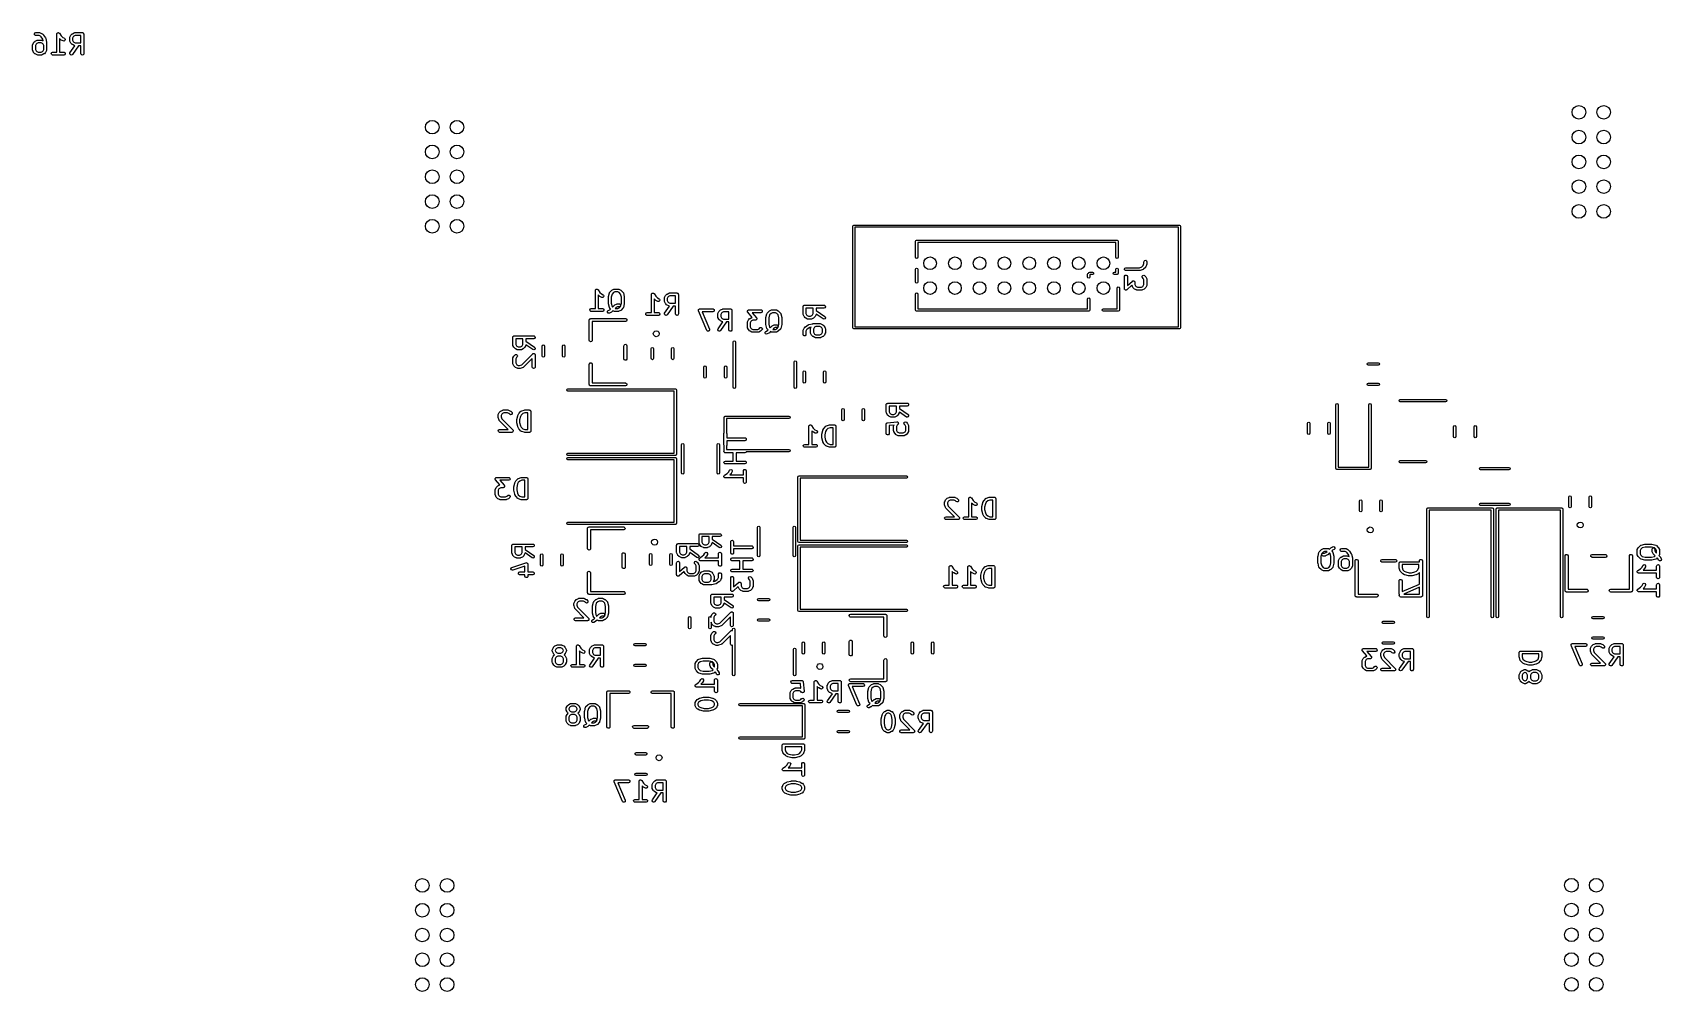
# Model space of a CAD drawing. Extents: x -4.4 to 79.2, y -59.9 to -10.8.
import ezdxf

# ---------------------------------------------------------------- set-up
doc = ezdxf.new("R2010")
doc.units = 0
doc.layers.add('BLACK', color=7, linetype='CONTINUOUS')

msp = doc.modelspace()

# ---------------------------------------------------------------- linework, layer by layer
at = {"layer": 'BLACK', "linetype": 'CONTINUOUS'}
for p, q in [((-4.268628, -10.836394), (-4.242976, -10.791965)), ((-4.259719, -10.886918), (-4.268628, -10.836394)), ((-4.242976, -10.791965), (-4.194767, -10.774418)), ((-4.194767, -10.774418), (-4.004291, -10.774418)), ((-4.004291, -10.774418), (-3.978639, -10.778941)), ((-3.978639, -10.778941), (-3.975203, -10.781823)), ((-3.975203, -10.781823), (-3.97075, -10.782336)), ((-3.97075, -10.782336), (-3.875512, -10.829955)), ((-3.875512, -10.829955), (-3.857501, -10.843313)), ((-3.857501, -10.843313), (-3.85602, -10.844004)), ((-3.85602, -10.844004), (-3.808401, -10.891623)), ((-3.12691, -10.849418), (-3.122387, -10.823766)), ((-3.12691, -11.774418), (-3.12691, -10.849418)), ((-3.122387, -10.823766), (-3.119615, -10.820462)), ((-3.119615, -10.820462), (-3.119141, -10.816176)), ((-3.119141, -10.816176), (-3.103402, -10.801141)), ((-3.103402, -10.801141), (-3.08941, -10.784466)), ((-3.08941, -10.784466), (-3.085162, -10.783717)), ((-3.085162, -10.783717), (-3.082044, -10.780738)), ((-3.082044, -10.780738), (-3.060323, -10.779337)), ((-3.060323, -10.779337), (-3.038886, -10.775557)), ((-3.038886, -10.775557), (-3.03515, -10.777713)), ((-3.03515, -10.777713), (-3.030848, -10.777436)), ((-3.030848, -10.777436), (-3.013306, -10.790325)), ((-3.013306, -10.790325), (-2.994457, -10.801209)), ((-2.994457, -10.801209), (-2.992982, -10.80526)), ((-2.992982, -10.80526), (-2.989506, -10.807815)), ((-2.989506, -10.807815), (-2.898387, -10.944493)), ((-2.390657, -10.891623), (-2.343038, -10.844004)), ((-2.343038, -10.844004), (-2.324671, -10.831144)), ((-2.324671, -10.831144), (-2.323546, -10.829955)), ((-2.323546, -10.829955), (-2.228308, -10.782336)), ((-2.228308, -10.782336), (-2.203342, -10.77491)), ((-2.203342, -10.77491), (-2.19898, -10.775951)), ((-2.19898, -10.775951), (-2.194767, -10.774418)), ((-2.194767, -10.774418), (-1.813815, -10.774418)), ((-1.813815, -10.774418), (-1.804073, -10.776135)), ((-1.804073, -10.776135), (-1.800791, -10.775557)), ((-1.800791, -10.775557), (-1.797905, -10.777223)), ((-1.797905, -10.777223), (-1.788163, -10.778941)), ((-1.788163, -10.778941), (-1.773235, -10.791466)), ((-1.773235, -10.791466), (-1.756362, -10.801209)), ((-1.756362, -10.801209), (-1.754047, -10.807567)), ((-1.754047, -10.807567), (-1.748863, -10.811918)), ((-1.748863, -10.811918), (-1.745478, -10.831109)), ((-1.745478, -10.831109), (-1.738815, -10.849418)), ((-1.738815, -10.849418), (-1.738815, -11.849418)), ((-4.365005, -11.420846), (-4.360482, -11.395194)), ((-4.365005, -11.658941), (-4.365005, -11.420846)), ((-4.363471, -11.663154), (-4.365005, -11.658941)), ((-4.364513, -11.667515), (-4.363471, -11.663154)), ((-4.357087, -11.692482), (-4.364513, -11.667515)), ((-4.360482, -11.395194), (-4.357599, -11.391758)), ((-4.357599, -11.391758), (-4.357087, -11.387305)), ((-4.357087, -11.387305), (-4.309468, -11.292067)), ((-4.309468, -11.78772), (-4.357087, -11.692482)), ((-4.309468, -11.292067), (-4.296109, -11.274056)), ((-4.296109, -11.274056), (-4.295419, -11.272575)), ((-4.295419, -11.272575), (-4.2478, -11.224956)), ((-4.220419, -10.919895), (-4.259719, -10.886918)), ((-4.2478, -11.224956), (-4.229433, -11.212096)), ((-4.229433, -11.212096), (-4.228308, -11.210907)), ((-4.228308, -11.210907), (-4.13307, -11.163288)), ((-4.194767, -10.924418), (-4.220419, -10.919895)), ((-4.180747, -11.370035), (-4.215005, -11.438551)), ((-4.215005, -11.438551), (-4.215005, -11.641236)), ((-4.215005, -11.641236), (-4.180746, -11.709752)), ((-4.021996, -10.924418), (-4.194767, -10.924418)), ((-4.15034, -11.339628), (-4.180747, -11.370035)), ((-4.081824, -11.30537), (-4.15034, -11.339628)), ((-4.13307, -11.163288), (-4.108104, -11.155862)), ((-4.108104, -11.155862), (-4.103742, -11.156903)), ((-4.103742, -11.156903), (-4.099529, -11.15537)), ((-4.099529, -11.15537), (-3.909053, -11.15537)), ((-3.926758, -11.30537), (-4.081824, -11.30537)), ((-3.95348, -10.958676), (-4.021996, -10.924418)), ((-3.91972, -10.992436), (-3.95348, -10.958676)), ((-3.858242, -11.339628), (-3.926758, -11.30537)), ((-3.835806, -11.118307), (-3.91972, -10.992436)), ((-3.909053, -11.15537), (-3.883401, -11.159893)), ((-3.883401, -11.159893), (-3.879965, -11.162775)), ((-3.879965, -11.162775), (-3.875512, -11.163288)), ((-3.875512, -11.163288), (-3.817282, -11.192403)), ((-3.827835, -11.370035), (-3.858242, -11.339628)), ((-3.817282, -11.192403), (-3.835806, -11.118307)), ((-3.793577, -11.438551), (-3.827835, -11.370035)), ((-3.827835, -11.709752), (-3.793577, -11.641236)), ((-3.808401, -10.891623), (-3.801847, -10.900982)), ((-3.801847, -10.900982), (-3.79903, -10.903053)), ((-3.79903, -10.903053), (-3.703792, -11.045911)), ((-3.793577, -11.641236), (-3.793577, -11.438551)), ((-3.703792, -11.045911), (-3.693674, -11.068967)), ((-3.651495, -11.692482), (-3.699114, -11.78772)), ((-3.693674, -11.068967), (-3.693435, -11.069323)), ((-3.693435, -11.069323), (-3.645816, -11.259799)), ((-3.650982, -11.688028), (-3.651495, -11.692482)), ((-3.6481, -11.684593), (-3.650982, -11.688028)), ((-3.643577, -11.658941), (-3.6481, -11.684593)), ((-3.645816, -11.259799), (-3.644762, -11.274731)), ((-3.644762, -11.274731), (-3.643577, -11.277989)), ((-3.643577, -11.277989), (-3.643577, -11.658941)), ((-2.914467, -11.140546), (-2.97691, -11.078103)), ((-2.97691, -11.078103), (-2.97691, -11.774418)), ((-2.912985, -11.141236), (-2.914467, -11.140546)), ((-2.894975, -11.154595), (-2.912985, -11.141236)), ((-2.898387, -10.944493), (-2.817007, -11.025874)), ((-2.799737, -11.202214), (-2.894975, -11.154595)), ((-2.817007, -11.025874), (-2.732655, -11.06805)), ((-2.748771, -11.208079), (-2.799737, -11.202214)), ((-2.705958, -11.179813), (-2.748771, -11.208079)), ((-2.732655, -11.06805), (-2.711734, -11.083567)), ((-2.711734, -11.083567), (-2.691331, -11.130638)), ((-2.691331, -11.130638), (-2.705958, -11.179813)), ((-2.460243, -11.039894), (-2.45572, -11.014242)), ((-2.460243, -11.182751), (-2.460243, -11.039894)), ((-2.458709, -11.186964), (-2.460243, -11.182751)), ((-2.459751, -11.191325), (-2.458709, -11.186964)), ((-2.452325, -11.216292), (-2.459751, -11.191325)), ((-2.45572, -11.014242), (-2.452837, -11.010806)), ((-2.452837, -11.010806), (-2.452325, -11.006353)), ((-2.452325, -11.006353), (-2.404706, -10.911115)), ((-2.404706, -11.31153), (-2.452325, -11.216292)), ((-2.446685, -11.806408), (-2.195827, -11.448039)), ((-2.404706, -10.911115), (-2.391347, -10.893104)), ((-2.403516, -11.312655), (-2.404706, -11.31153)), ((-2.390657, -11.331022), (-2.403516, -11.312655)), ((-2.391347, -10.893104), (-2.390657, -10.891623)), ((-2.343038, -11.378641), (-2.390657, -11.331022)), ((-2.341556, -11.379332), (-2.343038, -11.378641)), ((-2.323546, -11.39269), (-2.341556, -11.379332)), ((-2.012861, -11.448227), (-2.323801, -11.892428)), ((-2.228308, -11.440309), (-2.323546, -11.39269)), ((-2.275985, -10.989083), (-2.310243, -11.057599)), ((-2.310243, -11.057599), (-2.310243, -11.165046)), ((-2.310243, -11.165046), (-2.275985, -11.233562)), ((-2.245578, -10.958676), (-2.275985, -10.989083)), ((-2.275985, -11.233562), (-2.245578, -11.263969)), ((-2.177062, -10.924418), (-2.245578, -10.958676)), ((-2.245578, -11.263969), (-2.177062, -11.298227)), ((-2.223854, -11.440821), (-2.228308, -11.440309)), ((-2.220419, -11.443704), (-2.223854, -11.440821)), ((-2.195827, -11.448039), (-2.220419, -11.443704)), ((-1.888815, -10.924418), (-2.177062, -10.924418)), ((-2.177062, -11.298227), (-1.888815, -11.298227)), ((-1.888815, -11.448227), (-2.012861, -11.448227)), ((-1.888815, -11.298227), (-1.888815, -10.924418)), ((-1.888815, -11.849418), (-1.888815, -11.448227)), ((-4.308279, -11.788845), (-4.309468, -11.78772)), ((-4.29542, -11.807211), (-4.308279, -11.788845)), ((-4.247801, -11.854831), (-4.29542, -11.807211)), ((-4.246319, -11.855521), (-4.247801, -11.854831)), ((-4.228308, -11.868881), (-4.246319, -11.855521)), ((-4.13307, -11.9165), (-4.228308, -11.868881)), ((-4.180746, -11.709752), (-4.150339, -11.74016)), ((-4.150339, -11.74016), (-4.081824, -11.774418)), ((-4.128616, -11.917012), (-4.13307, -11.9165)), ((-4.125181, -11.919895), (-4.128616, -11.917012)), ((-4.099529, -11.924418), (-4.125181, -11.919895)), ((-3.909053, -11.924418), (-4.099529, -11.924418)), ((-4.081824, -11.774418), (-3.926758, -11.774418)), ((-3.926758, -11.774418), (-3.858242, -11.74016)), ((-3.904839, -11.922884), (-3.909053, -11.924418)), ((-3.900479, -11.923926), (-3.904839, -11.922884)), ((-3.875512, -11.9165), (-3.900479, -11.923926)), ((-3.780274, -11.868881), (-3.875512, -11.9165)), ((-3.858242, -11.74016), (-3.827835, -11.709752)), ((-3.779149, -11.867693), (-3.780274, -11.868881)), ((-3.760781, -11.854831), (-3.779149, -11.867693)), ((-3.713163, -11.807212), (-3.760781, -11.854831)), ((-3.712472, -11.80573), (-3.713163, -11.807212)), ((-3.699114, -11.78772), (-3.712472, -11.80573)), ((-3.411485, -11.836394), (-3.385833, -11.791965)), ((-3.402576, -11.886918), (-3.411485, -11.836394)), ((-3.363276, -11.919895), (-3.402576, -11.886918)), ((-3.385833, -11.791965), (-3.337624, -11.774418)), ((-3.337624, -11.924418), (-3.363276, -11.919895)), ((-3.337624, -11.774418), (-3.12691, -11.774418)), ((-2.766196, -11.924418), (-3.337624, -11.924418)), ((-2.97691, -11.774418), (-2.766196, -11.774418)), ((-2.766196, -11.774418), (-2.740544, -11.778941)), ((-2.717987, -11.906871), (-2.766196, -11.924418)), ((-2.740544, -11.778941), (-2.701244, -11.811918)), ((-2.692335, -11.862442), (-2.717987, -11.906871)), ((-2.701244, -11.811918), (-2.692335, -11.862442)), ((-2.459956, -11.855965), (-2.446685, -11.806408)), ((-2.438269, -11.902459), (-2.459956, -11.855965)), ((-2.391769, -11.924134), (-2.438269, -11.902459)), ((-2.342216, -11.910849), (-2.391769, -11.924134)), ((-2.323801, -11.892428), (-2.342216, -11.910849)), ((-1.871268, -11.897627), (-1.888815, -11.849418)), ((-1.826839, -11.923279), (-1.871268, -11.897627)), ((-1.776315, -11.91437), (-1.826839, -11.923279)), ((-1.743338, -11.87507), (-1.776315, -11.91437)), ((-1.738815, -11.849418), (-1.743338, -11.87507)), ((37.701, -20.701), (37.715645, -20.665645)), ((37.701, -25.901), (37.701, -20.701)), ((37.715645, -20.665645), (37.751, -20.651)), ((37.751, -20.651), (54.451, -20.651)), ((37.801, -20.751), (37.801, -25.851)), ((54.401, -20.751), (37.801, -20.751)), ((54.401, -25.851), (54.401, -20.751)), ((54.451, -20.651), (54.486355, -20.665645)), ((54.486355, -20.665645), (54.501, -20.701)), ((54.501, -20.701), (54.501, -25.901)), ((40.906, -21.466), (40.923574, -21.423574)), ((40.906, -22.28847), (40.906, -21.466)), ((40.923574, -21.423574), (40.966, -21.406)), ((40.966, -21.406), (51.246, -21.406)), ((51.186, -21.526), (41.026, -21.526)), ((41.026, -21.526), (41.026, -22.28847)), ((51.186, -22.28847), (51.186, -21.526)), ((51.246, -21.406), (51.288426, -21.423574)), ((51.288426, -21.423574), (51.306, -21.466)), ((51.306, -21.466), (51.306, -22.28847)), ((40.923574, -22.330896), (40.906, -22.28847)), ((40.966, -22.34847), (40.923574, -22.330896)), ((41.008426, -22.330896), (40.966, -22.34847)), ((41.026, -22.28847), (41.008426, -22.330896)), ((51.203574, -22.330896), (51.186, -22.28847)), ((51.246, -22.34847), (51.203574, -22.330896)), ((51.288426, -22.330896), (51.246, -22.34847)), ((51.306, -22.28847), (51.288426, -22.330896)), ((52.625819, -22.516714), (52.630342, -22.491062)), ((52.625819, -22.599782), (52.625819, -22.516714)), ((52.630342, -22.491062), (52.663319, -22.451762)), ((52.663319, -22.451762), (52.713843, -22.442853)), ((52.713843, -22.442853), (52.758272, -22.468505)), ((52.758272, -22.468505), (52.775819, -22.516714)), ((52.775819, -22.516714), (52.775819, -22.611952)), ((40.906, -22.90353), (40.923574, -22.861104)), ((40.906, -23.55847), (40.906, -22.90353)), ((40.923574, -22.861104), (40.966, -22.84353)), ((40.966, -22.84353), (41.008426, -22.861104)), ((41.008426, -22.861104), (41.026, -22.90353)), ((41.026, -22.90353), (41.026, -23.55847)), ((49.731, -23.159471), (49.748574, -23.117045)), ((49.731, -23.302529), (49.731, -23.159471)), ((49.748574, -23.344955), (49.731, -23.302529)), ((49.748574, -23.117045), (49.786383, -23.101383)), ((49.791, -23.362529), (49.748574, -23.344955)), ((49.786383, -23.101383), (49.802045, -23.063574)), ((49.833426, -23.344955), (49.791, -23.362529)), ((49.802045, -23.063574), (49.844471, -23.046)), ((49.851, -23.302529), (49.833426, -23.344955)), ((49.844471, -23.046), (49.987529, -23.046)), ((49.987529, -23.166), (49.851, -23.166)), ((49.851, -23.166), (49.851, -23.302529)), ((49.987529, -23.046), (50.029955, -23.063574)), ((50.029955, -23.148426), (49.987529, -23.166)), ((50.029955, -23.063574), (50.047529, -23.106)), ((50.047529, -23.106), (50.029955, -23.148426)), ((51.054471, -23.106), (51.072045, -23.063574)), ((51.072045, -23.148426), (51.054471, -23.106)), ((51.072045, -23.063574), (51.114471, -23.046)), ((51.114471, -23.166), (51.072045, -23.148426)), ((51.114471, -23.046), (51.186, -23.046)), ((51.246, -23.166), (51.114471, -23.166)), ((51.186, -22.90353), (51.203574, -22.861104)), ((51.186, -23.046), (51.186, -22.90353)), ((51.203574, -22.861104), (51.246, -22.84353)), ((51.246, -22.84353), (51.288426, -22.861104)), ((51.288426, -23.148426), (51.246, -23.166)), ((51.288426, -22.861104), (51.306, -22.90353)), ((51.306, -23.106), (51.288426, -23.148426)), ((51.306, -22.90353), (51.306, -23.106)), ((51.625819, -23.278619), (51.630342, -23.252967)), ((51.625819, -23.897666), (51.625819, -23.278619)), ((51.626958, -22.884642), (51.65261, -22.840213)), ((51.635867, -22.935166), (51.626958, -22.884642)), ((51.630342, -23.252967), (51.663319, -23.213667)), ((51.675167, -22.968143), (51.635867, -22.935166)), ((51.65261, -22.840213), (51.700819, -22.822666)), ((51.663319, -23.213667), (51.713843, -23.204758)), ((51.700819, -22.972666), (51.675167, -22.968143)), ((51.700819, -22.822666), (52.402934, -22.822666)), ((52.415104, -22.972666), (51.700819, -22.972666)), ((51.713843, -23.204758), (51.758272, -23.23041)), ((51.758272, -23.23041), (51.775819, -23.278619)), ((51.775819, -23.278619), (51.775819, -23.732383)), ((52.402934, -22.822666), (52.517447, -22.784494)), ((52.416642, -22.972105), (52.415104, -22.972666)), ((52.438821, -22.968817), (52.416642, -22.972105)), ((52.581678, -22.921198), (52.438821, -22.968817)), ((52.517447, -22.784494), (52.587648, -22.714294)), ((52.533135, -23.259208), (52.562561, -23.217182)), ((52.537607, -23.310316), (52.533135, -23.259208)), ((52.552548, -23.331653), (52.537607, -23.310316)), ((52.591561, -23.370665), (52.552548, -23.331653)), ((52.562561, -23.217182), (52.612116, -23.203905)), ((52.585188, -22.918411), (52.581678, -22.921198)), ((52.589657, -22.918021), (52.585188, -22.918411)), ((52.587648, -22.714294), (52.625819, -22.599782)), ((52.610994, -22.90308), (52.589657, -22.918021)), ((52.625819, -23.439181), (52.591561, -23.370665)), ((52.706233, -22.807842), (52.610994, -22.90308)), ((52.612116, -23.203905), (52.658612, -23.225585)), ((52.658612, -23.225585), (52.706232, -23.273204)), ((52.706232, -23.273204), (52.719094, -23.291572)), ((52.708128, -22.803777), (52.706233, -22.807842)), ((52.711948, -22.801431), (52.708128, -22.803777)), ((52.724351, -22.778526), (52.711948, -22.801431)), ((52.719094, -23.291572), (52.720282, -23.292697)), ((52.720282, -23.292697), (52.767901, -23.387935)), ((52.77197, -22.63567), (52.724351, -22.778526)), ((52.775819, -22.611952), (52.771925, -22.634034)), ((52.771925, -22.634034), (52.77197, -22.63567)), ((24.49639, -23.991219), (24.500913, -23.965567)), ((24.49639, -24.916219), (24.49639, -23.991219)), ((24.500913, -23.965567), (24.503684, -23.962263)), ((24.503684, -23.962263), (24.504159, -23.957977)), ((24.504159, -23.957977), (24.519897, -23.942942)), ((24.519897, -23.942942), (24.53389, -23.926267)), ((24.53389, -23.926267), (24.538137, -23.925518)), ((24.538137, -23.925518), (24.541256, -23.922539)), ((24.541256, -23.922539), (24.562976, -23.921138)), ((24.562976, -23.921138), (24.584414, -23.917358)), ((24.584414, -23.917358), (24.588149, -23.919514)), ((24.588149, -23.919514), (24.592452, -23.919237)), ((24.592452, -23.919237), (24.609993, -23.932126)), ((24.609993, -23.932126), (24.628843, -23.94301)), ((24.628843, -23.94301), (24.630317, -23.947061)), ((24.630317, -23.947061), (24.633794, -23.949616)), ((24.633794, -23.949616), (24.724912, -24.086294)), ((24.708833, -24.282347), (24.64639, -24.219904)), ((24.64639, -24.219904), (24.64639, -24.916219)), ((24.724912, -24.086294), (24.806293, -24.167675)), ((24.806293, -24.167675), (24.890645, -24.209851)), ((24.890645, -24.209851), (24.911566, -24.225368)), ((25.165296, -24.306362), (25.212915, -24.115886)), ((25.212915, -24.115886), (25.223525, -24.092097)), ((25.223525, -24.092097), (25.229515, -24.08775)), ((25.229515, -24.08775), (25.232643, -24.081043)), ((25.232643, -24.081043), (25.327881, -23.985805)), ((25.353398, -24.172419), (25.313057, -24.333786)), ((25.327881, -23.985805), (25.346249, -23.972942)), ((25.346249, -23.972942), (25.347373, -23.971756)), ((25.347373, -23.971756), (25.442611, -23.924137)), ((25.425341, -24.100477), (25.353398, -24.172419)), ((25.493857, -24.066219), (25.425341, -24.100477)), ((25.442611, -23.924137), (25.467577, -23.916711)), ((25.467577, -23.916711), (25.471938, -23.917752)), ((25.471938, -23.917752), (25.476152, -23.916219)), ((25.476152, -23.916219), (25.666628, -23.916219)), ((25.648923, -24.066219), (25.493857, -24.066219)), ((25.717439, -24.100477), (25.648923, -24.066219)), ((25.666628, -23.916219), (25.69228, -23.920742)), ((25.69228, -23.920742), (25.695715, -23.923624)), ((25.695715, -23.923624), (25.700169, -23.924137)), ((25.700169, -23.924137), (25.795407, -23.971756)), ((25.789381, -24.172419), (25.717439, -24.100477)), ((25.829723, -24.333786), (25.789381, -24.172419)), ((25.795407, -23.971756), (25.813417, -23.985114)), ((25.813417, -23.985114), (25.814899, -23.985805)), ((25.814899, -23.985805), (25.910137, -24.081043)), ((25.910137, -24.081043), (25.925078, -24.10238)), ((25.925078, -24.10238), (25.925723, -24.109753)), ((25.925723, -24.109753), (25.929865, -24.115886)), ((25.929865, -24.115886), (25.977484, -24.306362)), ((27.364999, -24.194419), (27.369522, -24.168767)), ((27.364999, -25.119419), (27.364999, -24.194419)), ((27.369522, -24.168767), (27.372293, -24.165463)), ((27.372293, -24.165463), (27.372768, -24.161177)), ((27.372768, -24.161177), (27.388506, -24.146142)), ((27.388506, -24.146142), (27.402499, -24.129467)), ((27.402499, -24.129467), (27.406746, -24.128718)), ((27.406746, -24.128718), (27.409865, -24.125739)), ((27.409865, -24.125739), (27.431585, -24.124338)), ((27.431585, -24.124338), (27.453023, -24.120558)), ((27.453023, -24.120558), (27.456758, -24.122714)), ((27.456758, -24.122714), (27.461061, -24.122437)), ((27.461061, -24.122437), (27.478602, -24.135326)), ((27.478602, -24.135326), (27.497452, -24.14621)), ((27.497452, -24.14621), (27.498926, -24.150261)), ((27.498926, -24.150261), (27.502403, -24.152816)), ((27.502403, -24.152816), (27.593521, -24.289494)), ((28.101252, -24.236624), (28.148871, -24.189005)), ((28.148871, -24.189005), (28.167237, -24.176145)), ((28.167237, -24.176145), (28.168363, -24.174956)), ((28.168363, -24.174956), (28.263601, -24.127337)), ((28.263601, -24.127337), (28.288567, -24.119911)), ((28.288567, -24.119911), (28.292928, -24.120952)), ((28.292928, -24.120952), (28.297142, -24.119419)), ((28.297142, -24.119419), (28.678094, -24.119419)), ((28.678094, -24.119419), (28.687835, -24.121136)), ((28.687835, -24.121136), (28.691118, -24.120558)), ((28.691118, -24.120558), (28.694003, -24.122224)), ((28.694003, -24.122224), (28.703746, -24.123942)), ((28.703746, -24.123942), (28.718673, -24.136467)), ((28.718673, -24.136467), (28.735547, -24.14621)), ((28.735547, -24.14621), (28.737861, -24.152568)), ((28.737861, -24.152568), (28.743046, -24.156919)), ((28.743046, -24.156919), (28.74643, -24.17611)), ((28.74643, -24.17611), (28.753094, -24.194419)), ((28.753094, -24.194419), (28.753094, -25.194419)), ((40.923574, -23.600896), (40.906, -23.55847)), ((40.906, -24.17353), (40.923574, -24.131104)), ((40.906, -24.996), (40.906, -24.17353)), ((40.966, -23.61847), (40.923574, -23.600896)), ((40.923574, -24.131104), (40.966, -24.11353)), ((41.008426, -23.600896), (40.966, -23.61847)), ((40.966, -24.11353), (41.008426, -24.131104)), ((41.026, -23.55847), (41.008426, -23.600896)), ((41.008426, -24.131104), (41.026, -24.17353)), ((41.026, -24.17353), (41.026, -24.936)), ((51.251, -23.866), (51.268574, -23.823574)), ((51.251, -24.936), (51.251, -23.866)), ((51.268574, -23.823574), (51.311, -23.806)), ((51.311, -23.806), (51.353426, -23.823574)), ((51.353426, -23.823574), (51.371, -23.866)), ((51.371, -23.866), (51.371, -24.996)), ((51.632734, -23.916665), (51.625819, -23.897666)), ((51.636657, -23.936502), (51.632734, -23.916665)), ((51.641319, -23.940252), (51.636657, -23.936502)), ((51.643366, -23.945875), (51.641319, -23.940252)), ((51.660877, -23.955985), (51.643366, -23.945875)), ((51.676632, -23.968659), (51.660877, -23.955985)), ((51.682613, -23.968535), (51.676632, -23.968659)), ((51.687795, -23.971527), (51.682613, -23.968535)), ((51.707708, -23.968015), (51.687795, -23.971527)), ((51.727923, -23.967597), (51.707708, -23.968015)), ((51.735256, -23.963157), (51.727923, -23.967597)), ((51.738319, -23.962618), (51.735256, -23.963157)), ((51.740558, -23.959948), (51.738319, -23.962618)), ((51.750207, -23.954109), (51.740558, -23.959948)), ((52.01043, -23.726413), (51.750207, -23.954109)), ((51.775819, -23.732383), (52.032383, -23.50789)), ((52.014689, -23.740731), (52.01043, -23.726413)), ((52.062308, -23.835969), (52.014689, -23.740731)), ((52.032383, -23.50789), (52.042031, -23.50205)), ((52.042031, -23.50205), (52.044271, -23.499381)), ((52.044271, -23.499381), (52.047333, -23.498841)), ((52.047333, -23.498841), (52.054667, -23.494402)), ((52.054667, -23.494402), (52.074881, -23.493983)), ((52.063497, -23.837094), (52.062308, -23.835969)), ((52.076357, -23.855461), (52.063497, -23.837094)), ((52.074881, -23.493983), (52.094795, -23.490472)), ((52.123976, -23.90308), (52.076357, -23.855461)), ((52.094795, -23.490472), (52.099976, -23.493463)), ((52.099976, -23.493463), (52.105959, -23.49334)), ((52.105959, -23.49334), (52.121714, -23.506014)), ((52.121714, -23.506014), (52.139224, -23.516124)), ((52.125457, -23.903771), (52.123976, -23.90308)), ((52.143468, -23.917129), (52.125457, -23.903771)), ((52.139224, -23.516124), (52.14127, -23.521746)), ((52.14127, -23.521746), (52.145933, -23.525497)), ((52.238706, -23.964748), (52.143468, -23.917129)), ((52.145933, -23.525497), (52.149855, -23.545333)), ((52.149855, -23.545333), (52.156771, -23.564333)), ((52.156771, -23.564333), (52.156771, -23.689485)), ((52.156771, -23.689485), (52.191029, -23.758001)), ((52.191029, -23.758001), (52.221436, -23.788408)), ((52.221436, -23.788408), (52.289952, -23.822666)), ((52.243159, -23.96526), (52.238706, -23.964748)), ((52.246595, -23.968143), (52.243159, -23.96526)), ((52.272247, -23.972666), (52.246595, -23.968143)), ((52.510342, -23.972666), (52.272247, -23.972666)), ((52.289952, -23.822666), (52.492637, -23.822666)), ((52.492637, -23.822666), (52.561153, -23.788407)), ((52.514555, -23.971132), (52.510342, -23.972666)), ((52.518916, -23.972174), (52.514555, -23.971132)), ((52.543883, -23.964748), (52.518916, -23.972174)), ((52.639121, -23.917129), (52.543883, -23.964748)), ((52.561153, -23.788407), (52.591561, -23.758)), ((52.591561, -23.758), (52.625819, -23.689485)), ((52.625819, -23.689485), (52.625819, -23.439181)), ((52.640246, -23.91594), (52.639121, -23.917129)), ((52.658612, -23.903081), (52.640246, -23.91594)), ((52.706232, -23.855462), (52.658612, -23.903081)), ((52.706922, -23.85398), (52.706232, -23.855462)), ((52.720282, -23.835969), (52.706922, -23.85398)), ((52.767901, -23.740731), (52.720282, -23.835969)), ((52.767901, -23.387935), (52.775327, -23.412901)), ((52.768413, -23.736277), (52.767901, -23.740731)), ((52.771296, -23.732842), (52.768413, -23.736277)), ((52.775819, -23.70719), (52.771296, -23.732842)), ((52.775327, -23.412901), (52.774285, -23.417262)), ((52.774285, -23.417262), (52.775819, -23.421476)), ((52.775819, -23.421476), (52.775819, -23.70719)), ((24.211815, -24.978195), (24.237467, -24.933766)), ((24.220724, -25.028719), (24.211815, -24.978195)), ((24.260024, -25.061696), (24.220724, -25.028719)), ((24.237467, -24.933766), (24.285676, -24.916219)), ((24.285676, -24.916219), (24.49639, -24.916219)), ((24.64639, -24.916219), (24.857104, -24.916219)), ((24.710314, -24.283037), (24.708833, -24.282347)), ((24.728325, -24.296396), (24.710314, -24.283037)), ((24.823563, -24.344015), (24.728325, -24.296396)), ((24.874529, -24.34988), (24.823563, -24.344015)), ((24.857104, -24.916219), (24.882756, -24.920742)), ((24.905313, -25.048672), (24.857104, -25.066219)), ((24.917342, -24.321614), (24.874529, -24.34988)), ((24.882756, -24.920742), (24.922056, -24.953719)), ((24.930965, -25.004243), (24.905313, -25.048672)), ((24.911566, -24.225368), (24.931969, -24.272439)), ((24.931969, -24.272439), (24.917342, -24.321614)), ((24.922056, -24.953719), (24.930965, -25.004243)), ((25.11855, -25.10784), (25.121625, -25.056629)), ((25.121625, -25.056629), (25.156897, -25.019375)), ((25.156897, -25.019375), (25.241249, -24.977199)), ((25.163057, -24.324552), (25.165656, -24.30981)), ((25.163057, -24.657885), (25.163057, -24.324552)), ((25.164242, -24.661142), (25.163057, -24.657885)), ((25.165296, -24.676075), (25.164242, -24.661142)), ((25.165656, -24.30981), (25.165296, -24.306362)), ((25.212915, -24.866551), (25.165296, -24.676075)), ((25.217057, -24.872683), (25.212915, -24.866551)), ((25.217702, -24.880057), (25.217057, -24.872683)), ((25.232643, -24.901394), (25.217702, -24.880057)), ((25.274848, -24.943599), (25.232643, -24.901394)), ((25.241249, -24.977199), (25.274848, -24.943599)), ((25.313057, -24.333786), (25.313057, -24.648651)), ((25.313057, -24.648651), (25.353398, -24.810017)), ((25.395723, -25.034857), (25.338709, -25.091871)), ((25.353398, -24.810017), (25.380914, -24.837533)), ((25.380914, -24.837533), (25.470738, -24.747709)), ((25.442611, -25.058301), (25.395723, -25.034857)), ((25.470738, -24.747709), (25.489104, -24.734849)), ((25.489104, -24.734849), (25.49023, -24.73366)), ((25.49023, -24.73366), (25.585468, -24.686041)), ((25.568198, -24.86238), (25.51436, -24.916219)), ((25.51436, -24.916219), (25.648923, -24.916219)), ((25.636714, -24.828123), (25.568198, -24.86238)), ((25.585468, -24.686041), (25.610434, -24.678615)), ((25.610434, -24.678615), (25.614795, -24.679656)), ((25.614795, -24.679656), (25.619009, -24.678123)), ((25.619009, -24.678123), (25.714247, -24.678123)), ((25.714247, -24.828123), (25.636714, -24.828123)), ((25.648923, -24.916219), (25.717438, -24.881961)), ((25.795407, -25.010682), (25.700169, -25.058301)), ((25.714247, -24.678123), (25.739899, -24.682646)), ((25.762456, -24.810576), (25.714247, -24.828123)), ((25.717438, -24.881961), (25.789381, -24.810017)), ((25.739899, -24.682646), (25.779199, -24.715623)), ((25.788108, -24.766147), (25.762456, -24.810576)), ((25.779199, -24.715623), (25.788108, -24.766147)), ((25.789381, -24.810017), (25.829723, -24.648651)), ((25.796532, -25.009492), (25.795407, -25.010682)), ((25.814899, -24.996633), (25.796532, -25.009492)), ((25.910138, -24.901393), (25.814899, -24.996633)), ((25.829723, -24.648651), (25.829723, -24.333786)), ((25.913265, -24.894685), (25.910138, -24.901393)), ((25.919255, -24.89034), (25.913265, -24.894685)), ((25.929865, -24.866551), (25.919255, -24.89034)), ((25.977484, -24.676075), (25.929865, -24.866551)), ((25.979723, -24.657885), (25.977123, -24.672626)), ((25.977123, -24.672626), (25.977484, -24.676075)), ((25.977484, -24.306362), (25.978537, -24.321294)), ((25.978537, -24.321294), (25.979723, -24.324552)), ((25.979723, -24.324552), (25.979723, -24.657885)), ((27.577442, -24.485547), (27.514999, -24.423104)), ((27.514999, -24.423104), (27.514999, -25.119419)), ((27.578923, -24.486237), (27.577442, -24.485547)), ((27.596934, -24.499596), (27.578923, -24.486237)), ((27.593521, -24.289494), (27.674902, -24.370875)), ((27.692172, -24.547215), (27.596934, -24.499596)), ((27.674902, -24.370875), (27.759254, -24.413051)), ((27.743138, -24.55308), (27.692172, -24.547215)), ((27.785951, -24.524814), (27.743138, -24.55308)), ((27.759254, -24.413051), (27.780175, -24.428568)), ((27.780175, -24.428568), (27.800578, -24.475639)), ((27.800578, -24.475639), (27.785951, -24.524814)), ((28.031666, -24.384895), (28.036189, -24.359243)), ((28.031666, -24.527752), (28.031666, -24.384895)), ((28.033199, -24.531965), (28.031666, -24.527752)), ((28.032158, -24.536326), (28.033199, -24.531965)), ((28.039584, -24.561293), (28.032158, -24.536326)), ((28.036189, -24.359243), (28.039071, -24.355807)), ((28.039071, -24.355807), (28.039584, -24.351354)), ((28.039584, -24.351354), (28.087203, -24.256116)), ((28.087203, -24.656531), (28.039584, -24.561293)), ((28.045224, -25.151409), (28.296081, -24.79304)), ((28.087203, -24.256116), (28.100561, -24.238105)), ((28.088392, -24.657656), (28.087203, -24.656531)), ((28.101252, -24.676023), (28.088392, -24.657656)), ((28.100561, -24.238105), (28.101252, -24.236624)), ((28.148871, -24.723642), (28.101252, -24.676023)), ((28.150352, -24.724333), (28.148871, -24.723642)), ((28.168363, -24.737691), (28.150352, -24.724333)), ((28.479048, -24.793228), (28.168108, -25.237429)), ((28.263601, -24.78531), (28.168363, -24.737691)), ((28.215924, -24.334084), (28.181666, -24.4026)), ((28.181666, -24.4026), (28.181666, -24.510047)), ((28.181666, -24.510047), (28.215924, -24.578563)), ((28.246331, -24.303677), (28.215924, -24.334084)), ((28.215924, -24.578563), (28.246331, -24.60897)), ((28.314847, -24.269419), (28.246331, -24.303677)), ((28.246331, -24.60897), (28.314847, -24.643228)), ((28.268054, -24.785822), (28.263601, -24.78531)), ((28.27149, -24.788705), (28.268054, -24.785822)), ((28.296081, -24.79304), (28.27149, -24.788705)), ((28.603094, -24.269419), (28.314847, -24.269419)), ((28.314847, -24.643228), (28.603094, -24.643228)), ((28.603094, -24.793228), (28.479048, -24.793228)), ((28.603094, -24.643228), (28.603094, -24.269419)), ((28.603094, -25.194419), (28.603094, -24.793228)), ((29.774983, -25.011403), (29.777543, -25.002921)), ((29.78093, -25.036763), (29.774983, -25.011403)), ((29.776005, -24.994195), (29.784754, -24.979041)), ((29.777543, -25.002921), (29.776005, -24.994195)), ((30.209501, -26.036763), (29.78093, -25.036763)), ((29.784754, -24.979041), (29.789812, -24.962291)), ((29.789812, -24.962291), (29.797226, -24.957439)), ((29.797226, -24.957439), (29.801657, -24.949766)), ((29.801657, -24.949766), (29.818099, -24.943781)), ((29.818099, -24.943781), (29.832742, -24.9342)), ((29.832742, -24.9342), (29.84154, -24.935249)), ((29.84154, -24.935249), (29.849866, -24.932219)), ((29.849866, -24.932219), (30.516532, -24.932219)), ((30.516532, -24.932219), (30.542184, -24.936742)), ((30.542184, -24.936742), (30.581484, -24.969719)), ((30.590393, -25.020243), (30.564741, -25.064672)), ((30.581484, -24.969719), (30.590393, -25.020243)), ((30.830403, -25.068916), (30.843761, -25.050905)), ((30.843761, -25.050905), (30.844452, -25.049424)), ((30.844452, -25.049424), (30.892071, -25.001805)), ((30.892071, -25.001805), (30.910437, -24.988945)), ((30.910437, -24.988945), (30.911563, -24.987756)), ((30.911563, -24.987756), (31.006801, -24.940137)), ((31.006801, -24.940137), (31.031767, -24.932711)), ((31.031767, -24.932711), (31.036128, -24.933752)), ((31.036128, -24.933752), (31.040342, -24.932219)), ((31.040342, -24.932219), (31.421294, -24.932219)), ((31.421294, -24.932219), (31.431035, -24.933936)), ((31.431035, -24.933936), (31.434318, -24.933358)), ((31.434318, -24.933358), (31.437203, -24.935024)), ((31.437203, -24.935024), (31.446946, -24.936742)), ((31.446946, -24.936742), (31.461873, -24.949267)), ((31.461873, -24.949267), (31.478747, -24.95901)), ((31.478747, -24.95901), (31.481061, -24.965368)), ((31.481061, -24.965368), (31.486246, -24.969719)), ((31.486246, -24.969719), (31.48963, -24.98891)), ((31.48963, -24.98891), (31.496294, -25.007219)), ((31.496294, -25.007219), (31.496294, -26.007219)), ((32.289015, -25.044995), (32.292006, -25.039813)), ((32.292526, -25.064908), (32.289015, -25.044995)), ((32.291883, -25.033832), (32.304556, -25.018077)), ((32.292006, -25.039813), (32.291883, -25.033832)), ((32.304556, -25.018077), (32.314667, -25.000566)), ((32.314667, -25.000566), (32.320289, -24.998519)), ((32.320289, -24.998519), (32.32404, -24.993857)), ((32.32404, -24.993857), (32.343876, -24.989934)), ((32.343876, -24.989934), (32.362876, -24.983019)), ((32.362876, -24.983019), (32.981923, -24.983019)), ((32.981923, -24.983019), (33.007575, -24.987542)), ((33.007575, -24.987542), (33.046875, -25.020519)), ((33.046875, -25.020519), (33.055784, -25.071043)), ((33.309843, -25.147843), (33.405081, -25.052605)), ((33.405081, -25.052605), (33.423449, -25.039742)), ((33.423449, -25.039742), (33.424573, -25.038556)), ((33.424573, -25.038556), (33.519811, -24.990937)), ((33.519811, -24.990937), (33.544777, -24.983511)), ((33.544777, -24.983511), (33.549138, -24.984552)), ((33.549138, -24.984552), (33.553352, -24.983019)), ((33.553352, -24.983019), (33.743828, -24.983019)), ((33.743828, -24.983019), (33.76948, -24.987542)), ((33.76948, -24.987542), (33.772915, -24.990424)), ((33.772915, -24.990424), (33.777369, -24.990937)), ((33.777369, -24.990937), (33.872607, -25.038556)), ((33.872607, -25.038556), (33.890617, -25.051914)), ((33.890617, -25.051914), (33.892099, -25.052605)), ((33.892099, -25.052605), (33.987337, -25.147843)), ((35.143019, -24.814305), (35.144736, -24.804563)), ((35.143019, -25.195257), (35.143019, -24.814305)), ((35.144158, -24.801281), (35.145824, -24.798395)), ((35.144736, -24.804563), (35.144158, -24.801281)), ((35.145824, -24.798395), (35.147542, -24.788653)), ((35.147542, -24.788653), (35.160067, -24.773725)), ((35.160067, -24.773725), (35.16981, -24.756852)), ((35.16981, -24.756852), (35.176168, -24.754537)), ((35.176168, -24.754537), (35.180519, -24.749353)), ((35.180519, -24.749353), (35.19971, -24.745968)), ((35.19971, -24.745968), (35.218019, -24.739305)), ((35.218019, -24.739305), (36.218019, -24.739305)), ((35.666828, -24.889305), (35.293019, -24.889305)), ((35.293019, -24.889305), (35.293019, -25.177552)), ((35.666828, -25.177552), (35.666828, -24.889305)), ((36.218019, -24.889305), (35.816828, -24.889305)), ((35.816828, -24.889305), (35.816828, -25.01335)), ((35.816828, -25.01335), (36.261029, -25.324291)), ((36.218019, -24.739305), (36.243671, -24.743828)), ((36.266228, -24.871758), (36.218019, -24.889305)), ((36.243671, -24.743828), (36.282971, -24.776805)), ((36.29188, -24.827329), (36.266228, -24.871758)), ((36.282971, -24.776805), (36.29188, -24.827329)), ((40.923574, -25.038426), (40.906, -24.996)), ((40.966, -25.056), (40.923574, -25.038426)), ((49.791, -25.056), (40.966, -25.056)), ((41.026, -24.936), (49.731, -24.936)), ((49.731, -24.429471), (49.748574, -24.387045)), ((49.731, -24.936), (49.731, -24.429471)), ((49.748574, -24.387045), (49.791, -24.369471)), ((49.791, -24.369471), (49.833426, -24.387045)), ((49.833426, -25.038426), (49.791, -25.056)), ((49.833426, -24.387045), (49.851, -24.429471)), ((49.851, -24.996), (49.833426, -25.038426)), ((49.851, -24.429471), (49.851, -24.996)), ((50.491, -24.996), (50.508574, -24.953574)), ((50.508574, -25.038426), (50.491, -24.996)), ((50.508574, -24.953574), (50.551, -24.936)), ((50.551, -25.056), (50.508574, -25.038426)), ((50.551, -24.936), (51.251, -24.936)), ((51.311, -25.056), (50.551, -25.056)), ((51.353426, -25.038426), (51.311, -25.056)), ((51.371, -24.996), (51.353426, -25.038426)), ((24.1822, -25.505), (24.183945, -25.495099)), ((24.1822, -26.53926), (24.1822, -25.505)), ((24.183358, -25.491768), (24.185049, -25.488838)), ((24.183945, -25.495099), (24.183358, -25.491768)), ((24.185049, -25.488838), (24.186795, -25.478938)), ((24.186795, -25.478938), (24.199522, -25.46377)), ((24.199522, -25.46377), (24.20942, -25.446627)), ((24.20942, -25.446627), (24.21588, -25.444275)), ((24.21588, -25.444275), (24.2203, -25.439009)), ((24.2203, -25.439009), (24.239794, -25.435571)), ((24.239794, -25.435571), (24.2584, -25.4288)), ((24.2584, -25.4288), (26.0364, -25.4288)), ((24.285676, -25.066219), (24.260024, -25.061696)), ((24.857104, -25.066219), (24.285676, -25.066219)), ((26.0364, -25.5812), (24.3346, -25.5812)), ((24.3346, -25.5812), (24.3346, -26.53926)), ((25.149114, -25.149045), (25.11855, -25.10784)), ((25.199012, -25.160965), (25.149114, -25.149045)), ((25.223979, -25.153539), (25.199012, -25.160965)), ((25.319217, -25.10592), (25.223979, -25.153539)), ((25.320342, -25.10473), (25.319217, -25.10592)), ((25.338709, -25.091871), (25.320342, -25.10473)), ((25.447064, -25.058813), (25.442611, -25.058301)), ((25.4505, -25.061696), (25.447064, -25.058813)), ((25.476152, -25.066219), (25.4505, -25.061696)), ((25.666628, -25.066219), (25.476152, -25.066219)), ((25.670841, -25.064685), (25.666628, -25.066219)), ((25.675202, -25.065727), (25.670841, -25.064685)), ((25.700169, -25.058301), (25.675202, -25.065727)), ((26.0364, -25.4288), (26.062462, -25.433395)), ((26.08538, -25.563373), (26.0364, -25.5812)), ((26.062462, -25.433395), (26.102391, -25.4669)), ((26.111442, -25.518232), (26.08538, -25.563373)), ((26.102391, -25.4669), (26.111442, -25.518232)), ((27.080424, -25.181395), (27.106076, -25.136966)), ((27.089333, -25.231919), (27.080424, -25.181395)), ((27.128633, -25.264896), (27.089333, -25.231919)), ((27.106076, -25.136966), (27.154285, -25.119419)), ((27.154285, -25.269419), (27.128633, -25.264896)), ((27.154285, -25.119419), (27.364999, -25.119419)), ((27.725713, -25.269419), (27.154285, -25.269419)), ((27.514999, -25.119419), (27.725713, -25.119419)), ((27.725713, -25.119419), (27.751365, -25.123942)), ((27.773922, -25.251872), (27.725713, -25.269419)), ((27.751365, -25.123942), (27.790665, -25.156919)), ((27.799574, -25.207443), (27.773922, -25.251872)), ((27.790665, -25.156919), (27.799574, -25.207443)), ((28.031953, -25.200966), (28.045224, -25.151409)), ((28.05364, -25.24746), (28.031953, -25.200966)), ((28.10014, -25.269135), (28.05364, -25.24746)), ((28.149693, -25.25585), (28.10014, -25.269135)), ((28.168108, -25.237429), (28.149693, -25.25585)), ((28.620641, -25.242628), (28.603094, -25.194419)), ((28.66507, -25.26828), (28.620641, -25.242628)), ((28.715594, -25.259371), (28.66507, -25.26828)), ((28.748571, -25.220071), (28.715594, -25.259371)), ((28.753094, -25.194419), (28.748571, -25.220071)), ((30.516532, -25.082219), (29.963607, -25.082219)), ((29.963607, -25.082219), (30.347373, -25.977675)), ((30.564741, -25.064672), (30.516532, -25.082219)), ((30.774866, -25.197695), (30.779389, -25.172043)), ((30.774866, -25.340552), (30.774866, -25.197695)), ((30.776399, -25.344765), (30.774866, -25.340552)), ((30.775358, -25.349126), (30.776399, -25.344765)), ((30.782784, -25.374093), (30.775358, -25.349126)), ((30.779389, -25.172043), (30.782271, -25.168607)), ((30.782271, -25.168607), (30.782784, -25.164154)), ((30.782784, -25.164154), (30.830403, -25.068916)), ((30.830403, -25.469331), (30.782784, -25.374093)), ((30.788424, -25.964209), (31.039281, -25.60584)), ((30.831592, -25.470456), (30.830403, -25.469331)), ((30.844452, -25.488823), (30.831592, -25.470456)), ((30.892071, -25.536442), (30.844452, -25.488823)), ((30.893552, -25.537133), (30.892071, -25.536442)), ((30.911563, -25.550491), (30.893552, -25.537133)), ((31.222248, -25.606028), (30.911308, -26.050229)), ((31.006801, -25.59811), (30.911563, -25.550491)), ((30.959124, -25.146884), (30.924866, -25.2154)), ((30.924866, -25.2154), (30.924866, -25.322847)), ((30.924866, -25.322847), (30.959124, -25.391363)), ((30.989531, -25.116477), (30.959124, -25.146884)), ((30.959124, -25.391363), (30.989531, -25.42177)), ((31.058047, -25.082219), (30.989531, -25.116477)), ((30.989531, -25.42177), (31.058047, -25.456028)), ((31.011254, -25.598622), (31.006801, -25.59811)), ((31.01469, -25.601505), (31.011254, -25.598622)), ((31.039281, -25.60584), (31.01469, -25.601505)), ((31.346294, -25.082219), (31.058047, -25.082219)), ((31.058047, -25.456028), (31.346294, -25.456028)), ((31.346294, -25.606028), (31.222248, -25.606028)), ((31.346294, -25.456028), (31.346294, -25.082219)), ((31.346294, -26.007219), (31.346294, -25.606028)), ((32.287876, -25.629447), (32.292399, -25.603795)), ((32.287876, -25.867542), (32.287876, -25.629447)), ((32.289409, -25.871755), (32.287876, -25.867542)), ((32.288368, -25.876116), (32.289409, -25.871755)), ((32.295794, -25.901083), (32.288368, -25.876116)), ((32.292399, -25.603795), (32.295281, -25.600359)), ((32.292945, -25.085123), (32.292526, -25.064908)), ((32.297384, -25.092456), (32.292945, -25.085123)), ((32.295281, -25.600359), (32.295794, -25.595906)), ((32.295794, -25.595906), (32.343413, -25.500668)), ((32.297924, -25.095519), (32.297384, -25.092456)), ((32.300593, -25.097758), (32.297924, -25.095519)), ((32.306433, -25.107407), (32.300593, -25.097758)), ((32.534128, -25.36763), (32.306433, -25.107407)), ((32.343413, -25.500668), (32.356771, -25.482657)), ((32.356771, -25.482657), (32.357462, -25.481176)), ((32.357462, -25.481176), (32.405081, -25.433557)), ((32.405081, -25.433557), (32.423447, -25.420697)), ((32.423447, -25.420697), (32.424573, -25.419508)), ((32.424573, -25.419508), (32.519811, -25.371889)), ((32.472134, -25.578636), (32.437876, -25.647152)), ((32.437876, -25.647152), (32.437876, -25.849837)), ((32.437876, -25.849837), (32.472134, -25.918353)), ((32.502541, -25.548229), (32.472134, -25.578636)), ((32.571057, -25.513971), (32.502541, -25.548229)), ((32.519811, -25.371889), (32.534128, -25.36763)), ((32.981923, -25.133019), (32.528158, -25.133019)), ((32.528158, -25.133019), (32.752652, -25.389583)), ((32.696209, -25.513971), (32.571057, -25.513971)), ((32.715208, -25.507055), (32.696209, -25.513971)), ((32.735045, -25.503133), (32.715208, -25.507055)), ((32.738795, -25.49847), (32.735045, -25.503133)), ((32.744418, -25.496424), (32.738795, -25.49847)), ((32.754527, -25.478914), (32.744418, -25.496424)), ((32.752652, -25.389583), (32.758491, -25.399231)), ((32.767202, -25.463159), (32.754527, -25.478914)), ((32.758491, -25.399231), (32.761161, -25.401471)), ((32.761161, -25.401471), (32.7617, -25.404533)), ((32.7617, -25.404533), (32.76614, -25.411867)), ((32.76614, -25.411867), (32.766558, -25.432081)), ((32.766558, -25.432081), (32.77007, -25.451995)), ((32.77007, -25.451995), (32.767078, -25.457176)), ((32.767078, -25.457176), (32.767202, -25.463159)), ((32.950226, -25.894807), (33.001334, -25.890335)), ((33.030132, -25.115472), (32.981923, -25.133019)), ((33.001334, -25.890335), (33.043359, -25.919761)), ((33.055784, -25.071043), (33.030132, -25.115472)), ((33.240257, -25.391352), (33.242856, -25.37661)), ((33.240257, -25.724685), (33.240257, -25.391352)), ((33.241442, -25.727942), (33.240257, -25.724685)), ((33.242496, -25.742875), (33.241442, -25.727942)), ((33.242496, -25.373162), (33.290115, -25.182686)), ((33.242856, -25.37661), (33.242496, -25.373162)), ((33.290115, -25.933351), (33.242496, -25.742875)), ((33.290115, -25.182686), (33.300725, -25.158897)), ((33.300725, -25.158897), (33.306715, -25.15455)), ((33.306715, -25.15455), (33.309843, -25.147843)), ((33.430598, -25.239219), (33.390257, -25.400586)), ((33.390257, -25.400586), (33.390257, -25.715451)), ((33.390257, -25.715451), (33.430598, -25.876817)), ((33.502541, -25.167277), (33.430598, -25.239219)), ((33.430598, -25.876817), (33.458114, -25.904333)), ((33.458114, -25.904333), (33.547938, -25.814509)), ((33.571057, -25.133019), (33.502541, -25.167277)), ((33.547938, -25.814509), (33.566304, -25.801649)), ((33.566304, -25.801649), (33.56743, -25.80046)), ((33.56743, -25.80046), (33.662668, -25.752841)), ((33.726123, -25.133019), (33.571057, -25.133019)), ((33.662668, -25.752841), (33.687634, -25.745415)), ((33.687634, -25.745415), (33.691995, -25.746456)), ((33.691995, -25.746456), (33.696209, -25.744923)), ((33.696209, -25.744923), (33.791447, -25.744923)), ((33.794639, -25.167277), (33.726123, -25.133019)), ((33.791447, -25.744923), (33.817099, -25.749446)), ((33.839656, -25.877376), (33.791447, -25.894923)), ((33.794638, -25.948761), (33.866581, -25.876817)), ((33.866581, -25.239219), (33.794639, -25.167277)), ((33.817099, -25.749446), (33.856399, -25.782423)), ((33.865308, -25.832947), (33.839656, -25.877376)), ((33.856399, -25.782423), (33.865308, -25.832947)), ((33.906923, -25.400586), (33.866581, -25.239219)), ((33.866581, -25.876817), (33.906923, -25.715451)), ((33.906923, -25.715451), (33.906923, -25.400586)), ((33.987337, -25.147843), (34.002278, -25.16918)), ((34.002278, -25.16918), (34.002923, -25.176553)), ((34.002923, -25.176553), (34.007065, -25.182686)), ((34.007065, -25.182686), (34.054684, -25.373162)), ((34.054684, -25.742875), (34.007065, -25.933351)), ((34.056923, -25.724685), (34.054323, -25.739426)), ((34.054323, -25.739426), (34.054684, -25.742875)), ((34.054684, -25.373162), (34.055737, -25.388094)), ((34.055737, -25.388094), (34.056923, -25.391352)), ((34.056923, -25.391352), (34.056923, -25.724685)), ((35.144552, -25.19947), (35.143019, -25.195257)), ((35.143511, -25.203831), (35.144552, -25.19947)), ((35.150937, -25.228798), (35.143511, -25.203831)), ((35.198556, -25.324036), (35.150937, -25.228798)), ((35.199745, -25.325161), (35.198556, -25.324036)), ((35.212605, -25.343528), (35.199745, -25.325161)), ((35.260224, -25.391147), (35.212605, -25.343528)), ((35.212605, -25.904129), (35.260224, -25.85651)), ((35.261705, -25.391838), (35.260224, -25.391147)), ((35.260224, -25.85651), (35.269583, -25.849956)), ((35.279716, -25.405196), (35.261705, -25.391838)), ((35.269583, -25.849956), (35.271654, -25.847139)), ((35.271654, -25.847139), (35.414512, -25.751901)), ((35.374954, -25.452815), (35.279716, -25.405196)), ((35.293019, -25.177552), (35.327277, -25.246068)), ((35.327277, -25.246068), (35.357684, -25.276475)), ((35.357684, -25.276475), (35.4262, -25.310733)), ((35.486908, -25.883915), (35.361037, -25.967829)), ((35.379407, -25.453327), (35.374954, -25.452815)), ((35.382843, -25.45621), (35.379407, -25.453327)), ((35.408495, -25.460733), (35.382843, -25.45621)), ((35.551352, -25.460733), (35.408495, -25.460733)), ((35.414512, -25.751901), (35.437568, -25.741783)), ((35.4262, -25.310733), (35.533647, -25.310733)), ((35.437568, -25.741783), (35.437924, -25.741544)), ((35.437924, -25.741544), (35.6284, -25.693925)), ((35.561004, -25.865391), (35.486908, -25.883915)), ((35.531889, -25.923621), (35.561004, -25.865391)), ((35.533647, -25.310733), (35.602163, -25.276475)), ((35.555565, -25.459199), (35.551352, -25.460733)), ((35.559926, -25.460241), (35.555565, -25.459199)), ((35.584893, -25.452815), (35.559926, -25.460241)), ((35.680131, -25.405196), (35.584893, -25.452815)), ((35.602163, -25.276475), (35.63257, -25.246068)), ((35.6284, -25.693925), (35.643332, -25.692871)), ((35.63257, -25.246068), (35.666828, -25.177552)), ((35.643332, -25.692871), (35.64659, -25.691686)), ((35.64659, -25.691686), (36.027542, -25.691686)), ((35.681256, -25.404006), (35.680131, -25.405196)), ((35.699623, -25.391147), (35.681256, -25.404006)), ((35.747242, -25.343528), (35.699623, -25.391147)), ((35.738636, -25.875944), (35.708229, -25.906351)), ((35.807152, -25.841686), (35.738636, -25.875944)), ((35.747933, -25.342046), (35.747242, -25.343528)), ((35.761291, -25.324036), (35.747933, -25.342046)), ((35.80891, -25.228798), (35.761291, -25.324036)), ((36.009837, -25.841686), (35.807152, -25.841686)), ((35.809422, -25.224344), (35.80891, -25.228798)), ((35.812305, -25.220909), (35.809422, -25.224344)), ((35.81664, -25.196317), (35.812305, -25.220909)), ((36.17501, -25.447176), (35.81664, -25.196317)), ((36.078353, -25.875944), (36.009837, -25.841686)), ((36.027542, -25.691686), (36.053194, -25.696209)), ((36.053194, -25.696209), (36.056629, -25.699091)), ((36.056629, -25.699091), (36.061083, -25.699604)), ((36.061083, -25.699604), (36.156321, -25.747223)), ((36.108761, -25.906351), (36.078353, -25.875944)), ((36.156321, -25.747223), (36.174329, -25.760579)), ((36.174329, -25.760579), (36.175812, -25.761271)), ((36.224566, -25.460446), (36.17501, -25.447176)), ((36.175812, -25.761271), (36.223432, -25.80889)), ((36.223432, -25.80889), (36.236294, -25.827258)), ((36.27106, -25.438759), (36.224566, -25.460446)), ((36.236294, -25.827258), (36.237482, -25.828383)), ((36.237482, -25.828383), (36.285101, -25.923621)), ((36.261029, -25.324291), (36.27945, -25.342707)), ((36.292735, -25.392259), (36.27106, -25.438759)), ((36.27945, -25.342707), (36.292735, -25.392259)), ((37.801, -25.851), (54.401, -25.851)), ((20.258619, -26.389105), (20.260336, -26.379363)), ((20.258619, -26.770057), (20.258619, -26.389105)), ((20.259758, -26.376081), (20.261424, -26.373195)), ((20.260336, -26.379363), (20.259758, -26.376081)), ((20.261424, -26.373195), (20.263142, -26.363453)), ((20.263142, -26.363453), (20.275667, -26.348525)), ((20.275667, -26.348525), (20.28541, -26.331652)), ((20.28541, -26.331652), (20.291768, -26.329337)), ((20.291768, -26.329337), (20.296119, -26.324153)), ((20.296119, -26.324153), (20.31531, -26.320768)), ((20.31531, -26.320768), (20.333619, -26.314105)), ((20.333619, -26.314105), (21.333619, -26.314105)), ((20.782428, -26.464105), (20.408619, -26.464105)), ((20.408619, -26.464105), (20.408619, -26.752352)), ((20.782428, -26.752352), (20.782428, -26.464105)), ((21.333619, -26.464105), (20.932428, -26.464105)), ((20.932428, -26.464105), (20.932428, -26.58815)), ((20.932428, -26.58815), (21.376629, -26.899091)), ((21.333619, -26.314105), (21.359271, -26.318628)), ((21.381828, -26.446558), (21.333619, -26.464105)), ((21.359271, -26.318628), (21.398571, -26.351605)), ((21.40748, -26.402129), (21.381828, -26.446558)), ((21.398571, -26.351605), (21.40748, -26.402129)), ((24.200027, -26.58824), (24.1822, -26.53926)), ((24.245168, -26.614302), (24.200027, -26.58824)), ((24.2965, -26.605251), (24.245168, -26.614302)), ((24.330005, -26.565322), (24.2965, -26.605251)), ((24.3346, -26.53926), (24.330005, -26.565322)), ((27.465899, -26.206), (27.486317, -26.1298)), ((27.486317, -26.2822), (27.465899, -26.206)), ((27.486317, -26.1298), (27.542099, -26.074018)), ((27.542099, -26.337982), (27.486317, -26.2822)), ((27.542099, -26.074018), (27.618299, -26.0536)), ((27.618299, -26.3584), (27.542099, -26.337982)), ((27.618299, -26.0536), (27.694499, -26.074018)), ((27.694499, -26.337982), (27.618299, -26.3584)), ((27.694499, -26.074018), (27.750281, -26.1298)), ((27.750281, -26.2822), (27.694499, -26.337982)), ((27.750281, -26.1298), (27.770699, -26.206)), ((27.770699, -26.206), (27.750281, -26.2822)), ((30.24462, -26.074162), (30.209501, -26.036763)), ((30.295561, -26.080238), (30.24462, -26.074162)), ((30.338491, -26.052147), (30.295561, -26.080238)), ((30.35332, -26.003034), (30.338491, -26.052147)), ((30.347373, -25.977675), (30.35332, -26.003034)), ((30.775153, -26.013766), (30.788424, -25.964209)), ((30.79684, -26.06026), (30.775153, -26.013766)), ((30.84334, -26.081935), (30.79684, -26.06026)), ((30.892893, -26.06865), (30.84334, -26.081935)), ((30.911308, -26.050229), (30.892893, -26.06865)), ((31.363841, -26.055428), (31.346294, -26.007219)), ((31.40827, -26.08108), (31.363841, -26.055428)), ((31.458794, -26.072171), (31.40827, -26.08108)), ((31.491771, -26.032871), (31.458794, -26.072171)), ((31.496294, -26.007219), (31.491771, -26.032871)), ((31.5665, -26.624), (31.584074, -26.581574)), ((31.5665, -28.299), (31.5665, -26.624)), ((31.584074, -26.581574), (31.6265, -26.564)), ((31.6265, -26.564), (31.668926, -26.581574)), ((31.668926, -26.581574), (31.6865, -26.624)), ((31.6865, -26.624), (31.6865, -28.299)), ((32.343413, -25.996321), (32.295794, -25.901083)), ((32.344601, -25.997446), (32.343413, -25.996321)), ((32.357461, -26.015812), (32.344601, -25.997446)), ((32.40508, -26.063432), (32.357461, -26.015812)), ((32.406561, -26.064122), (32.40508, -26.063432)), ((32.424573, -26.077482), (32.406561, -26.064122)), ((32.519811, -26.125101), (32.424573, -26.077482)), ((32.472134, -25.918353), (32.502541, -25.948761)), ((32.502541, -25.948761), (32.571057, -25.983019)), ((32.524264, -26.125613), (32.519811, -26.125101)), ((32.5277, -26.128496), (32.524264, -26.125613)), ((32.553352, -26.133019), (32.5277, -26.128496)), ((32.839066, -26.133019), (32.553352, -26.133019)), ((32.571057, -25.983019), (32.821361, -25.983019)), ((32.821361, -25.983019), (32.889876, -25.948761)), ((32.843279, -26.131485), (32.839066, -26.133019)), ((32.84764, -26.132527), (32.843279, -26.131485)), ((32.872607, -26.125101), (32.84764, -26.132527)), ((32.967845, -26.077482), (32.872607, -26.125101)), ((32.889876, -25.948761), (32.928889, -25.909748)), ((32.928889, -25.909748), (32.950226, -25.894807)), ((32.968969, -26.076294), (32.967845, -26.077482)), ((32.987338, -26.063432), (32.968969, -26.076294)), ((33.034956, -26.015813), (32.987338, -26.063432)), ((33.056637, -25.969316), (33.034956, -26.015813)), ((33.043359, -25.919761), (33.056637, -25.969316)), ((33.19575, -26.17464), (33.198825, -26.123429)), ((33.226314, -26.215845), (33.19575, -26.17464)), ((33.198825, -26.123429), (33.234097, -26.086175)), ((33.276212, -26.227765), (33.226314, -26.215845)), ((33.234097, -26.086175), (33.318449, -26.043999)), ((33.301179, -26.220339), (33.276212, -26.227765)), ((33.294257, -25.939483), (33.290115, -25.933351)), ((33.294902, -25.946857), (33.294257, -25.939483)), ((33.309843, -25.968194), (33.294902, -25.946857)), ((33.396417, -26.17272), (33.301179, -26.220339)), ((33.352048, -26.010399), (33.309843, -25.968194)), ((33.318449, -26.043999), (33.352048, -26.010399)), ((33.397542, -26.17153), (33.396417, -26.17272)), ((33.415909, -26.158671), (33.397542, -26.17153)), ((33.472923, -26.101657), (33.415909, -26.158671)), ((33.519811, -26.125101), (33.472923, -26.101657)), ((33.524264, -26.125613), (33.519811, -26.125101)), ((33.5277, -26.128496), (33.524264, -26.125613)), ((33.553352, -26.133019), (33.5277, -26.128496)), ((33.743828, -26.133019), (33.553352, -26.133019)), ((33.645398, -25.92918), (33.59156, -25.983019)), ((33.59156, -25.983019), (33.726123, -25.983019)), ((33.713914, -25.894923), (33.645398, -25.92918)), ((33.791447, -25.894923), (33.713914, -25.894923)), ((33.726123, -25.983019), (33.794638, -25.948761)), ((33.748041, -26.131485), (33.743828, -26.133019)), ((33.752402, -26.132527), (33.748041, -26.131485)), ((33.777369, -26.125101), (33.752402, -26.132527)), ((33.872607, -26.077482), (33.777369, -26.125101)), ((33.873732, -26.076292), (33.872607, -26.077482)), ((33.892099, -26.063433), (33.873732, -26.076292)), ((33.987338, -25.968193), (33.892099, -26.063433)), ((33.990465, -25.961485), (33.987338, -25.968193)), ((33.996455, -25.95714), (33.990465, -25.961485)), ((34.007065, -25.933351), (33.996455, -25.95714)), ((35.143019, -26.0524), (35.147542, -26.026748)), ((35.143019, -26.242876), (35.143019, -26.0524)), ((35.160566, -26.291085), (35.143019, -26.242876)), ((35.147542, -26.026748), (35.150424, -26.023312)), ((35.150424, -26.023312), (35.150937, -26.018859)), ((35.150937, -26.018859), (35.198556, -25.923621)), ((35.204995, -26.316737), (35.160566, -26.291085)), ((35.198556, -25.923621), (35.211914, -25.90561)), ((35.255519, -26.307828), (35.204995, -26.316737)), ((35.211914, -25.90561), (35.212605, -25.904129)), ((35.288496, -26.268528), (35.255519, -26.307828)), ((35.293019, -26.242876), (35.288496, -26.268528)), ((35.327277, -26.001589), (35.293019, -26.070105)), ((35.293019, -26.070105), (35.293019, -26.242876)), ((35.361037, -25.967829), (35.327277, -26.001589)), ((35.523971, -25.957162), (35.528494, -25.93151)), ((35.523971, -26.147638), (35.523971, -25.957162)), ((35.525504, -26.151851), (35.523971, -26.147638)), ((35.524463, -26.156212), (35.525504, -26.151851)), ((35.531889, -26.181179), (35.524463, -26.156212)), ((35.528494, -25.93151), (35.531376, -25.928074)), ((35.531376, -25.928074), (35.531889, -25.923621)), ((35.579508, -26.276417), (35.531889, -26.181179)), ((35.580697, -26.277542), (35.579508, -26.276417)), ((35.593557, -26.295909), (35.580697, -26.277542)), ((35.641176, -26.343528), (35.593557, -26.295909)), ((35.642657, -26.344219), (35.641176, -26.343528)), ((35.660668, -26.357577), (35.642657, -26.344219)), ((35.755906, -26.405196), (35.660668, -26.357577)), ((35.708229, -25.906351), (35.673971, -25.974867)), ((35.673971, -25.974867), (35.673971, -26.129933)), ((35.673971, -26.129933), (35.708229, -26.198449)), ((35.708229, -26.198449), (35.738636, -26.228856)), ((35.738636, -26.228856), (35.807152, -26.263114)), ((35.760359, -26.405708), (35.755906, -26.405196)), ((35.763795, -26.408591), (35.760359, -26.405708)), ((35.789447, -26.413114), (35.763795, -26.408591)), ((36.027542, -26.413114), (35.789447, -26.413114)), ((35.807152, -26.263114), (36.009837, -26.263114)), ((36.009837, -26.263114), (36.078353, -26.228855)), ((36.031755, -26.41158), (36.027542, -26.413114)), ((36.036116, -26.412622), (36.031755, -26.41158)), ((36.061083, -26.405196), (36.036116, -26.412622)), ((36.156321, -26.357577), (36.061083, -26.405196)), ((36.078353, -26.228855), (36.108761, -26.198448)), ((36.143019, -25.974867), (36.108761, -25.906351)), ((36.108761, -26.198448), (36.143019, -26.129933)), ((36.143019, -26.129933), (36.143019, -25.974867)), ((36.157446, -26.356388), (36.156321, -26.357577)), ((36.175812, -26.343529), (36.157446, -26.356388)), ((36.223432, -26.29591), (36.175812, -26.343529)), ((36.224122, -26.294428), (36.223432, -26.29591)), ((36.237482, -26.276417), (36.224122, -26.294428)), ((36.285101, -26.181179), (36.237482, -26.276417)), ((36.285101, -25.923621), (36.292527, -25.948587)), ((36.285613, -26.176725), (36.285101, -26.181179)), ((36.288496, -26.17329), (36.285613, -26.176725)), ((36.293019, -26.147638), (36.288496, -26.17329)), ((36.292527, -25.948587), (36.291485, -25.952948)), ((36.291485, -25.952948), (36.293019, -25.957162)), ((36.293019, -25.957162), (36.293019, -26.147638)), ((37.715645, -25.936355), (37.701, -25.901)), ((37.751, -25.951), (37.715645, -25.936355)), ((54.451, -25.951), (37.751, -25.951)), ((54.486355, -25.936355), (54.451, -25.951)), ((54.501, -25.901), (54.486355, -25.936355)), ((20.260152, -26.77427), (20.258619, -26.770057)), ((20.258619, -27.484343), (20.263142, -27.458691)), ((20.258619, -27.722438), (20.258619, -27.484343)), ((20.259111, -26.778631), (20.260152, -26.77427)), ((20.266537, -26.803598), (20.259111, -26.778631)), ((20.263142, -27.458691), (20.266024, -27.455255)), ((20.266024, -27.455255), (20.266537, -27.450802)), ((20.314156, -26.898836), (20.266537, -26.803598)), ((20.266537, -27.450802), (20.314156, -27.355564)), ((20.315345, -26.899961), (20.314156, -26.898836)), ((20.314156, -27.355564), (20.327514, -27.337553)), ((20.328205, -26.918328), (20.315345, -26.899961)), ((20.327514, -27.337553), (20.328205, -27.336072)), ((20.375824, -26.965947), (20.328205, -26.918328)), ((20.328205, -27.336072), (20.375824, -27.288453)), ((20.377305, -26.966638), (20.375824, -26.965947)), ((20.375824, -27.288453), (20.397161, -27.273513)), ((20.395316, -26.979996), (20.377305, -26.966638)), ((20.490554, -27.027615), (20.395316, -26.979996)), ((20.397161, -27.273513), (20.448268, -27.269042)), ((20.408619, -26.752352), (20.442877, -26.820868)), ((20.442877, -27.433532), (20.408619, -27.502048)), ((20.408619, -27.502048), (20.408619, -27.704733)), ((20.442877, -26.820868), (20.473284, -26.851275)), ((20.48189, -27.394519), (20.442877, -27.433532)), ((20.448268, -27.269042), (20.490294, -27.298468)), ((20.473284, -26.851275), (20.5418, -26.885533)), ((20.503571, -27.348023), (20.48189, -27.394519)), ((20.490294, -27.298468), (20.503571, -27.348023)), ((20.495007, -27.028127), (20.490554, -27.027615)), ((20.498443, -27.03101), (20.495007, -27.028127)), ((20.524095, -27.035533), (20.498443, -27.03101)), ((20.666952, -27.035533), (20.524095, -27.035533)), ((20.5418, -26.885533), (20.649247, -26.885533)), ((20.649247, -26.885533), (20.717763, -26.851275)), ((20.671165, -27.033999), (20.666952, -27.035533)), ((20.675526, -27.035041), (20.671165, -27.033999)), ((20.700493, -27.027615), (20.675526, -27.035041)), ((20.795731, -26.979996), (20.700493, -27.027615)), ((20.717763, -26.851275), (20.74817, -26.820868)), ((20.721676, -27.799742), (21.280586, -27.240834)), ((20.74817, -26.820868), (20.782428, -26.752352)), ((20.796856, -26.978806), (20.795731, -26.979996)), ((20.815223, -26.965947), (20.796856, -26.978806)), ((20.862842, -26.918328), (20.815223, -26.965947)), ((21.258619, -27.474932), (20.815223, -27.918328)), ((20.863533, -26.916846), (20.862842, -26.918328)), ((20.876891, -26.898836), (20.863533, -26.916846)), ((20.92451, -26.803598), (20.876891, -26.898836)), ((20.925022, -26.799144), (20.92451, -26.803598)), ((20.927905, -26.795709), (20.925022, -26.799144)), ((20.93224, -26.771117), (20.927905, -26.795709)), ((21.29061, -27.021976), (20.93224, -26.771117)), ((21.258619, -27.912914), (21.258619, -27.474932)), ((21.280586, -27.240834), (21.293998, -27.231441)), ((21.340166, -27.035246), (21.29061, -27.021976)), ((21.293998, -27.231441), (21.296119, -27.228915)), ((21.296119, -27.228915), (21.298108, -27.228564)), ((21.298108, -27.228564), (21.301923, -27.225893)), ((21.301923, -27.225893), (21.324416, -27.223925)), ((21.324416, -27.223925), (21.346643, -27.220006)), ((21.38666, -27.013559), (21.340166, -27.035246)), ((21.346643, -27.220006), (21.349613, -27.22172)), ((21.349613, -27.22172), (21.353031, -27.221422)), ((21.353031, -27.221422), (21.371526, -27.234372)), ((21.371526, -27.234372), (21.391072, -27.245658)), ((21.376629, -26.899091), (21.39505, -26.917507)), ((21.408335, -26.967059), (21.38666, -27.013559)), ((21.391072, -27.245658), (21.392244, -27.24888)), ((21.392244, -27.24888), (21.395056, -27.250849)), ((21.39505, -26.917507), (21.408335, -26.967059)), ((21.395056, -27.250849), (21.400898, -27.272655)), ((21.400898, -27.272655), (21.408619, -27.293867)), ((21.408619, -27.293867), (21.408619, -27.912914)), ((21.7709, -26.840275), (21.788474, -26.797849)), ((21.7709, -27.349723), (21.7709, -26.840275)), ((21.788474, -27.392149), (21.7709, -27.349723)), ((21.788474, -26.797849), (21.8309, -26.780275)), ((21.8309, -27.409723), (21.788474, -27.392149)), ((21.8309, -26.780275), (21.873326, -26.797849)), ((21.873326, -27.392149), (21.8309, -27.409723)), ((21.873326, -26.797849), (21.8909, -26.840275)), ((21.8909, -27.349723), (21.873326, -27.392149)), ((21.8909, -26.840275), (21.8909, -27.349723)), ((22.8159, -26.840275), (22.833474, -26.797849)), ((22.8159, -27.349723), (22.8159, -26.840275)), ((22.833474, -27.392149), (22.8159, -27.349723)), ((22.833474, -26.797849), (22.8759, -26.780275)), ((22.8759, -27.409723), (22.833474, -27.392149)), ((22.8759, -26.780275), (22.918326, -26.797849)), ((22.918326, -27.392149), (22.8759, -27.409723)), ((22.918326, -26.797849), (22.9359, -26.840275)), ((22.9359, -27.349723), (22.918326, -27.392149)), ((22.9359, -26.840275), (22.9359, -27.349723)), ((25.9602, -26.822739), (25.964795, -26.796677)), ((25.9602, -27.489261), (25.9602, -26.822739)), ((25.978027, -27.538241), (25.9602, -27.489261)), ((25.964795, -26.796677), (25.9983, -26.756748)), ((26.023168, -27.564303), (25.978027, -27.538241)), ((25.9983, -26.756748), (26.049632, -26.747697)), ((26.0745, -27.555252), (26.023168, -27.564303)), ((26.049632, -26.747697), (26.094773, -26.773759)), ((26.108005, -27.515323), (26.0745, -27.555252)), ((26.094773, -26.773759), (26.1126, -26.822739)), ((26.1126, -27.489261), (26.108005, -27.515323)), ((26.1126, -26.822739), (26.1126, -27.489261)), ((27.3589, -26.967275), (27.376474, -26.924849)), ((27.3589, -27.476723), (27.3589, -26.967275)), ((27.376474, -27.519149), (27.3589, -27.476723)), ((27.376474, -26.924849), (27.4189, -26.907275)), ((27.4189, -27.536723), (27.376474, -27.519149)), ((27.4189, -26.907275), (27.461326, -26.924849)), ((27.461326, -27.519149), (27.4189, -27.536723)), ((27.461326, -26.924849), (27.4789, -26.967275)), ((27.4789, -27.476723), (27.461326, -27.519149)), ((27.4789, -26.967275), (27.4789, -27.476723)), ((28.4039, -26.967275), (28.421474, -26.924849)), ((28.4039, -27.476723), (28.4039, -26.967275)), ((28.421474, -27.519149), (28.4039, -27.476723)), ((28.421474, -26.924849), (28.4639, -26.907275)), ((28.4639, -27.536723), (28.421474, -27.519149)), ((28.4639, -26.907275), (28.506326, -26.924849)), ((28.506326, -27.519149), (28.4639, -27.536723)), ((28.506326, -26.924849), (28.5239, -26.967275)), ((28.5239, -27.476723), (28.506326, -27.519149)), ((28.5239, -26.967275), (28.5239, -27.476723)), ((20.260152, -27.726651), (20.258619, -27.722438)), ((20.259111, -27.731012), (20.260152, -27.726651)), ((20.266537, -27.755979), (20.259111, -27.731012)), ((20.314156, -27.851217), (20.266537, -27.755979)), ((20.315345, -27.852342), (20.314156, -27.851217)), ((20.328205, -27.870709), (20.315345, -27.852342)), ((20.375824, -27.918328), (20.328205, -27.870709)), ((20.377305, -27.919019), (20.375824, -27.918328)), ((20.395316, -27.932377), (20.377305, -27.919019)), ((20.490554, -27.979996), (20.395316, -27.932377)), ((20.408619, -27.704733), (20.442877, -27.773249)), ((20.442877, -27.773249), (20.473284, -27.803656)), ((20.473284, -27.803656), (20.5418, -27.837914)), ((20.495007, -27.980508), (20.490554, -27.979996)), ((20.498443, -27.983391), (20.495007, -27.980508)), ((20.524095, -27.987914), (20.498443, -27.983391)), ((20.619333, -27.987914), (20.524095, -27.987914)), ((20.5418, -27.837914), (20.607163, -27.837914)), ((20.607163, -27.837914), (20.721676, -27.799742)), ((20.620871, -27.987353), (20.619333, -27.987914)), ((20.64305, -27.984065), (20.620871, -27.987353)), ((20.785907, -27.936446), (20.64305, -27.984065)), ((20.789419, -27.933658), (20.785907, -27.936446)), ((20.793886, -27.933268), (20.789419, -27.933658)), ((20.815223, -27.918328), (20.793886, -27.933268)), ((21.276166, -27.961123), (21.258619, -27.912914)), ((21.320595, -27.986775), (21.276166, -27.961123)), ((21.371119, -27.977866), (21.320595, -27.986775)), ((21.404096, -27.938566), (21.371119, -27.977866)), ((21.408619, -27.912914), (21.404096, -27.938566)), ((24.1822, -27.77274), (24.186795, -27.746678)), ((24.1822, -28.807), (24.1822, -27.77274)), ((24.186795, -27.746678), (24.2203, -27.706749)), ((24.2203, -27.706749), (24.271632, -27.697698)), ((24.271632, -27.697698), (24.316773, -27.72376)), ((24.316773, -27.72376), (24.3346, -27.77274)), ((24.3346, -27.77274), (24.3346, -28.7308)), ((30.064, -27.917276), (30.081574, -27.87485)), ((30.064, -28.426724), (30.064, -27.917276)), ((30.081574, -27.87485), (30.124, -27.857276)), ((30.124, -27.857276), (30.166426, -27.87485)), ((30.166426, -27.87485), (30.184, -27.917276)), ((30.184, -27.917276), (30.184, -28.426724)), ((31.109, -27.917276), (31.126574, -27.87485)), ((31.109, -28.426724), (31.109, -27.917276)), ((31.126574, -27.87485), (31.169, -27.857276)), ((31.169, -27.857276), (31.211426, -27.87485)), ((31.211426, -27.87485), (31.229, -27.917276)), ((31.229, -27.917276), (31.229, -28.426724)), ((31.5665, -28.949), (31.5665, -28.299)), ((31.6865, -28.299), (31.6865, -28.949)), ((34.6865, -27.649), (34.704074, -27.606574)), ((34.6865, -28.299), (34.6865, -27.649)), ((34.6865, -28.949), (34.6865, -28.299)), ((34.704074, -27.606574), (34.7465, -27.589)), ((34.7465, -27.589), (34.788926, -27.606574)), ((34.788926, -27.606574), (34.8065, -27.649)), ((34.8065, -27.649), (34.8065, -28.299)), ((34.8065, -28.299), (34.8065, -28.949)), ((35.144, -28.166276), (35.161574, -28.12385)), ((35.144, -28.675724), (35.144, -28.166276)), ((35.161574, -28.12385), (35.204, -28.106276)), ((35.204, -28.106276), (35.246426, -28.12385)), ((35.246426, -28.12385), (35.264, -28.166276)), ((35.264, -28.166276), (35.264, -28.675724)), ((36.189, -28.166276), (36.206574, -28.12385)), ((36.189, -28.675724), (36.189, -28.166276)), ((36.206574, -28.12385), (36.249, -28.106276)), ((36.249, -28.106276), (36.291426, -28.12385)), ((36.291426, -28.12385), (36.309, -28.166276)), ((36.309, -28.166276), (36.309, -28.675724)), ((64.074276, -27.7585), (64.09185, -27.716074)), ((64.09185, -27.800926), (64.074276, -27.7585)), ((64.09185, -27.716074), (64.134276, -27.6985)), ((64.134276, -27.8185), (64.09185, -27.800926)), ((64.134276, -27.6985), (64.643724, -27.6985)), ((64.643724, -27.8185), (64.134276, -27.8185)), ((64.643724, -27.6985), (64.68615, -27.716074)), ((64.68615, -27.800926), (64.643724, -27.8185)), ((64.68615, -27.716074), (64.703724, -27.7585)), ((64.703724, -27.7585), (64.68615, -27.800926)), ((23.0305, -29.084), (23.048074, -29.041574)), ((23.048074, -29.126426), (23.0305, -29.084)), ((23.048074, -29.041574), (23.0905, -29.024)), ((23.0905, -29.144), (23.048074, -29.126426)), ((23.0905, -29.024), (28.6005, -29.024)), ((28.5405, -29.144), (23.0905, -29.144)), ((24.188971, -28.825605), (24.1822, -28.807)), ((24.192409, -28.8451), (24.188971, -28.825605)), ((24.197675, -28.849519), (24.192409, -28.8451)), ((24.200027, -28.85598), (24.197675, -28.849519)), ((24.21717, -28.865877), (24.200027, -28.85598)), ((24.232338, -28.878605), (24.21717, -28.865877)), ((24.242238, -28.88035), (24.232338, -28.878605)), ((24.245168, -28.882042), (24.242238, -28.88035)), ((24.248499, -28.881454), (24.245168, -28.882042)), ((24.2584, -28.8832), (24.248499, -28.881454)), ((26.0364, -28.8832), (24.2584, -28.8832)), ((24.3346, -28.7308), (26.0364, -28.7308)), ((26.0364, -28.7308), (26.062462, -28.735395)), ((26.08538, -28.865373), (26.0364, -28.8832)), ((26.062462, -28.735395), (26.102391, -28.7689)), ((26.111442, -28.820232), (26.08538, -28.865373)), ((26.102391, -28.7689), (26.111442, -28.820232)), ((28.5405, -32.324), (28.5405, -29.144)), ((28.6005, -29.024), (28.642926, -29.041574)), ((28.642926, -29.041574), (28.6605, -29.084)), ((28.6605, -29.084), (28.6605, -32.384)), ((30.081574, -28.46915), (30.064, -28.426724)), ((30.124, -28.486724), (30.081574, -28.46915)), ((30.166426, -28.46915), (30.124, -28.486724)), ((30.184, -28.426724), (30.166426, -28.46915)), ((31.126574, -28.46915), (31.109, -28.426724)), ((31.169, -28.486724), (31.126574, -28.46915)), ((31.211426, -28.46915), (31.169, -28.486724)), ((31.229, -28.426724), (31.211426, -28.46915)), ((31.584074, -28.991426), (31.5665, -28.949)), ((31.6265, -29.009), (31.584074, -28.991426)), ((31.668926, -28.991426), (31.6265, -29.009)), ((31.6865, -28.949), (31.668926, -28.991426)), ((34.704074, -28.991426), (34.6865, -28.949)), ((34.7465, -29.009), (34.704074, -28.991426)), ((34.788926, -28.991426), (34.7465, -29.009)), ((34.8065, -28.949), (34.788926, -28.991426)), ((35.161574, -28.71815), (35.144, -28.675724)), ((35.204, -28.735724), (35.161574, -28.71815)), ((35.246426, -28.71815), (35.204, -28.735724)), ((35.264, -28.675724), (35.246426, -28.71815)), ((36.206574, -28.71815), (36.189, -28.675724)), ((36.249, -28.735724), (36.206574, -28.71815)), ((36.291426, -28.71815), (36.249, -28.735724)), ((36.309, -28.675724), (36.291426, -28.71815)), ((64.074276, -28.8035), (64.09185, -28.761074)), ((64.09185, -28.845926), (64.074276, -28.8035)), ((64.09185, -28.761074), (64.134276, -28.7435)), ((64.134276, -28.8635), (64.09185, -28.845926)), ((64.134276, -28.7435), (64.643724, -28.7435)), ((64.643724, -28.8635), (64.134276, -28.8635)), ((64.643724, -28.7435), (64.68615, -28.761074)), ((64.68615, -28.845926), (64.643724, -28.8635)), ((64.68615, -28.761074), (64.703724, -28.8035)), ((64.703724, -28.8035), (64.68615, -28.845926)), ((37.1365, -30.098276), (37.154074, -30.05585)), ((37.154074, -30.05585), (37.1965, -30.038276)), ((37.1965, -30.038276), (37.238926, -30.05585)), ((37.238926, -30.05585), (37.2565, -30.098276)), ((38.1815, -30.098276), (38.199074, -30.05585)), ((38.199074, -30.05585), (38.2415, -30.038276)), ((38.2415, -30.038276), (38.283926, -30.05585)), ((38.283926, -30.05585), (38.3015, -30.098276)), ((39.410219, -29.843505), (39.411936, -29.833763)), ((39.410219, -30.224457), (39.410219, -29.843505)), ((39.411358, -29.830481), (39.413024, -29.827595)), ((39.411936, -29.833763), (39.411358, -29.830481)), ((39.413024, -29.827595), (39.414742, -29.817853)), ((39.414742, -29.817853), (39.427267, -29.802925)), ((39.427267, -29.802925), (39.43701, -29.786052)), ((39.43701, -29.786052), (39.443368, -29.783737)), ((39.443368, -29.783737), (39.447719, -29.778553)), ((39.447719, -29.778553), (39.46691, -29.775168)), ((39.46691, -29.775168), (39.485219, -29.768505)), ((39.485219, -29.768505), (40.485219, -29.768505)), ((39.934028, -29.918505), (39.560219, -29.918505)), ((39.560219, -29.918505), (39.560219, -30.206752)), ((39.934028, -30.206752), (39.934028, -29.918505)), ((40.485219, -29.918505), (40.084028, -29.918505)), ((40.084028, -29.918505), (40.084028, -30.04255)), ((40.084028, -30.04255), (40.528229, -30.353491)), ((40.485219, -29.768505), (40.510871, -29.773028)), ((40.533428, -29.900958), (40.485219, -29.918505)), ((40.510871, -29.773028), (40.550171, -29.806005)), ((40.55908, -29.856529), (40.533428, -29.900958)), ((40.550171, -29.806005), (40.55908, -29.856529)), ((62.463, -29.845), (62.480574, -29.802574)), ((62.463, -33.105), (62.463, -29.845)), ((62.480574, -29.802574), (62.523, -29.785)), ((62.523, -29.785), (62.565426, -29.802574)), ((62.565426, -29.802574), (62.583, -29.845)), ((62.583, -29.845), (62.583, -33.045)), ((64.163, -29.845), (64.180574, -29.802574)), ((64.163, -33.045), (64.163, -29.845)), ((64.180574, -29.802574), (64.223, -29.785)), ((64.223, -29.785), (64.265426, -29.802574)), ((64.265426, -29.802574), (64.283, -29.845)), ((64.283, -29.845), (64.283, -33.105)), ((65.711, -29.642), (65.728574, -29.599574)), ((65.728574, -29.684426), (65.711, -29.642)), ((65.728574, -29.599574), (65.771, -29.582)), ((65.771, -29.702), (65.728574, -29.684426)), ((65.771, -29.582), (66.421, -29.582)), ((66.421, -29.702), (65.771, -29.702)), ((66.421, -29.582), (68.096, -29.582)), ((68.096, -29.702), (66.421, -29.702)), ((68.096, -29.582), (68.138426, -29.599574)), ((68.138426, -29.684426), (68.096, -29.702)), ((68.138426, -29.599574), (68.156, -29.642)), ((68.156, -29.642), (68.138426, -29.684426)), ((19.510085, -30.379295), (19.514608, -30.353643)), ((19.510085, -30.474533), (19.510085, -30.379295)), ((19.510645, -30.476071), (19.510085, -30.474533)), ((19.513934, -30.49825), (19.510645, -30.476071)), ((19.561553, -30.641107), (19.513934, -30.49825)), ((19.514608, -30.353643), (19.51749, -30.350207)), ((19.51749, -30.350207), (19.518003, -30.345754)), ((19.518003, -30.345754), (19.565622, -30.250516)), ((19.56434, -30.644619), (19.561553, -30.641107)), ((19.564731, -30.649086), (19.56434, -30.644619)), ((19.579671, -30.670423), (19.564731, -30.649086)), ((19.565622, -30.250516), (19.57898, -30.232505)), ((19.57898, -30.232505), (19.579671, -30.231024)), ((19.579671, -30.231024), (19.62729, -30.183405)), ((20.023066, -31.113819), (19.579671, -30.670423)), ((19.62729, -30.183405), (19.645656, -30.170545)), ((19.645656, -30.170545), (19.646782, -30.169356)), ((19.646782, -30.169356), (19.74202, -30.121737)), ((19.694343, -30.328484), (19.660085, -30.397)), ((19.660085, -30.397), (19.660085, -30.462362)), ((19.660085, -30.462362), (19.698256, -30.576876)), ((19.72475, -30.298077), (19.694343, -30.328484)), ((19.698256, -30.576876), (20.257165, -31.135786)), ((19.793266, -30.263819), (19.72475, -30.298077)), ((19.74202, -30.121737), (19.766986, -30.114311)), ((19.766986, -30.114311), (19.771347, -30.115352)), ((19.771347, -30.115352), (19.775561, -30.113819)), ((19.775561, -30.113819), (20.013656, -30.113819)), ((19.995951, -30.263819), (19.793266, -30.263819)), ((20.064467, -30.298077), (19.995951, -30.263819)), ((20.013656, -30.113819), (20.039308, -30.118342)), ((20.039308, -30.118342), (20.042743, -30.121224)), ((20.042743, -30.121224), (20.047197, -30.121737)), ((20.047197, -30.121737), (20.142435, -30.169356)), ((20.10348, -30.33709), (20.064467, -30.298077)), ((20.149976, -30.358771), (20.10348, -30.33709)), ((20.142435, -30.169356), (20.160445, -30.182714)), ((20.199531, -30.345494), (20.149976, -30.358771)), ((20.160445, -30.182714), (20.161927, -30.183405)), ((20.161927, -30.183405), (20.209546, -30.231024)), ((20.228957, -30.303468), (20.199531, -30.345494)), ((20.209546, -30.231024), (20.224486, -30.252361)), ((20.224486, -30.252361), (20.228957, -30.303468)), ((20.462466, -30.61739), (20.465065, -30.602648)), ((20.462466, -30.760247), (20.462466, -30.61739)), ((20.463651, -30.763504), (20.462466, -30.760247)), ((20.464705, -30.778437), (20.463651, -30.763504)), ((20.464705, -30.5992), (20.512324, -30.408724)), ((20.465065, -30.602648), (20.464705, -30.5992)), ((20.512324, -30.968913), (20.464705, -30.778437)), ((20.512324, -30.408724), (20.517596, -30.396901)), ((20.517596, -30.396901), (20.518003, -30.393373)), ((20.518003, -30.393373), (20.565622, -30.298135)), ((20.565622, -30.298135), (20.57898, -30.280124)), ((20.57898, -30.280124), (20.579671, -30.278643)), ((20.579671, -30.278643), (20.674909, -30.183405)), ((20.655849, -30.45309), (20.612466, -30.626624)), ((20.612466, -30.626624), (20.612466, -30.751013)), ((20.612466, -30.751013), (20.655849, -30.924547)), ((20.694343, -30.376103), (20.655849, -30.45309)), ((20.674909, -30.183405), (20.696246, -30.168464)), ((20.768456, -30.30199), (20.694343, -30.376103)), ((20.696246, -30.168464), (20.700714, -30.168073)), ((20.700714, -30.168073), (20.704225, -30.165287)), ((20.704225, -30.165287), (20.847081, -30.117668)), ((20.882969, -30.263819), (20.768456, -30.30199)), ((20.847081, -30.117668), (20.869261, -30.114378)), ((20.869261, -30.114378), (20.870799, -30.113819)), ((20.870799, -30.113819), (21.108894, -30.113819)), ((21.033894, -30.263819), (20.882969, -30.263819)), ((21.033894, -31.113819), (21.033894, -30.263819)), ((21.108894, -30.113819), (21.118635, -30.115536)), ((21.118635, -30.115536), (21.121918, -30.114958)), ((21.121918, -30.114958), (21.124803, -30.116624)), ((21.124803, -30.116624), (21.134546, -30.118342)), ((21.134546, -30.118342), (21.149473, -30.130867)), ((21.149473, -30.130867), (21.166347, -30.14061)), ((21.166347, -30.14061), (21.168661, -30.146968)), ((21.168661, -30.146968), (21.173846, -30.151319)), ((21.173846, -30.151319), (21.17723, -30.17051)), ((21.17723, -30.17051), (21.183894, -30.188819)), ((21.183894, -30.188819), (21.183894, -31.188819)), ((31.0965, -30.497), (31.114074, -30.454574)), ((31.0965, -31.296507), (31.0965, -30.497)), ((31.114074, -30.454574), (31.1565, -30.437)), ((31.1565, -30.437), (34.4165, -30.437)), ((34.4165, -30.557), (31.2165, -30.557)), ((31.2165, -30.557), (31.2165, -31.282919)), ((34.4165, -30.437), (34.458926, -30.454574)), ((34.458926, -30.539426), (34.4165, -30.557)), ((34.458926, -30.454574), (34.4765, -30.497)), ((34.4765, -30.497), (34.458926, -30.539426)), ((35.449968, -30.917577), (35.465706, -30.902542)), ((35.465706, -30.902542), (35.479699, -30.885867)), ((35.479699, -30.885867), (35.483946, -30.885118)), ((35.483946, -30.885118), (35.487065, -30.882139)), ((35.487065, -30.882139), (35.508785, -30.880738)), ((35.508785, -30.880738), (35.530223, -30.876958)), ((35.530223, -30.876958), (35.533958, -30.879114)), ((35.533958, -30.879114), (35.538261, -30.878837)), ((35.538261, -30.878837), (35.555802, -30.891726)), ((35.555802, -30.891726), (35.574652, -30.90261)), ((35.574652, -30.90261), (35.576126, -30.906661)), ((36.350625, -30.927287), (36.493481, -30.879668)), ((36.493481, -30.879668), (36.515661, -30.876378)), ((36.515661, -30.876378), (36.517199, -30.875819)), ((36.517199, -30.875819), (36.755294, -30.875819)), ((36.755294, -30.875819), (36.765035, -30.877536)), ((36.765035, -30.877536), (36.768318, -30.876958)), ((36.768318, -30.876958), (36.771203, -30.878624)), ((36.771203, -30.878624), (36.780946, -30.880342)), ((36.780946, -30.880342), (36.795873, -30.892867)), ((36.795873, -30.892867), (36.812747, -30.90261)), ((36.812747, -30.90261), (36.815061, -30.908968)), ((37.1365, -30.607724), (37.1365, -30.098276)), ((37.154074, -30.65015), (37.1365, -30.607724)), ((37.1965, -30.667724), (37.154074, -30.65015)), ((37.238926, -30.65015), (37.1965, -30.667724)), ((37.2565, -30.607724), (37.238926, -30.65015)), ((37.2565, -30.098276), (37.2565, -30.607724)), ((38.1815, -30.607724), (38.1815, -30.098276)), ((38.199074, -30.65015), (38.1815, -30.607724)), ((38.2415, -30.667724), (38.199074, -30.65015)), ((38.283926, -30.65015), (38.2415, -30.667724)), ((38.3015, -30.607724), (38.283926, -30.65015)), ((38.3015, -30.098276), (38.3015, -30.607724)), ((39.411752, -30.22867), (39.410219, -30.224457)), ((39.410219, -30.843505), (39.410907, -30.839597)), ((39.410219, -31.319695), (39.410219, -30.843505)), ((39.410429, -30.837895), (39.411707, -30.835061)), ((39.410907, -30.839597), (39.410429, -30.837895)), ((39.410711, -30.233031), (39.411752, -30.22867)), ((39.418137, -30.257998), (39.410711, -30.233031)), ((39.411707, -30.835061), (39.414742, -30.817853)), ((39.414742, -30.817853), (39.42498, -30.805651)), ((39.465756, -30.353236), (39.418137, -30.257998)), ((39.42498, -30.805651), (39.431532, -30.791134)), ((39.431532, -30.791134), (39.440979, -30.786585)), ((39.440979, -30.786585), (39.447719, -30.778553)), ((39.447719, -30.778553), (39.463404, -30.775787)), ((39.463404, -30.775787), (39.477756, -30.768877)), ((39.466945, -30.354361), (39.465756, -30.353236)), ((39.479805, -30.372728), (39.466945, -30.354361)), ((39.477756, -30.768877), (39.953946, -30.721258)), ((39.527424, -30.420347), (39.479805, -30.372728)), ((39.528905, -30.421038), (39.527424, -30.420347)), ((39.546916, -30.434396), (39.528905, -30.421038)), ((39.642154, -30.482015), (39.546916, -30.434396)), ((39.560219, -30.206752), (39.594477, -30.275268)), ((39.808409, -30.88656), (39.560219, -30.911379)), ((39.594477, -30.275268), (39.624884, -30.305675)), ((39.624884, -30.305675), (39.6934, -30.339933)), ((39.646607, -30.482527), (39.642154, -30.482015)), ((39.650043, -30.48541), (39.646607, -30.482527)), ((39.675695, -30.489933), (39.650043, -30.48541)), ((39.818552, -30.489933), (39.675695, -30.489933)), ((39.6934, -30.339933), (39.800847, -30.339933)), ((39.799089, -30.905202), (39.808409, -30.88656)), ((39.800847, -30.339933), (39.869363, -30.305675)), ((39.822765, -30.488399), (39.818552, -30.489933)), ((39.827126, -30.489441), (39.822765, -30.488399)), ((39.852093, -30.482015), (39.827126, -30.489441)), ((39.947331, -30.434396), (39.852093, -30.482015)), ((39.869363, -30.305675), (39.89977, -30.275268)), ((39.89977, -30.275268), (39.934028, -30.206752)), ((39.975429, -30.887932), (39.941171, -30.956448)), ((39.948456, -30.433206), (39.947331, -30.434396)), ((39.966823, -30.420347), (39.948456, -30.433206)), ((39.953946, -30.721258), (39.979921, -30.723206)), ((40.014442, -30.372728), (39.966823, -30.420347)), ((40.014442, -30.848919), (39.975429, -30.887932)), ((39.979921, -30.723206), (39.980329, -30.723484)), ((39.980329, -30.723484), (39.98082, -30.723442)), ((39.98082, -30.723442), (40.001438, -30.737878)), ((40.001438, -30.737878), (40.022307, -30.752109)), ((40.015133, -30.371246), (40.014442, -30.372728)), ((40.01465, -30.848471), (40.014442, -30.848919)), ((40.015096, -30.848257), (40.01465, -30.848471)), ((40.025482, -30.825241), (40.015096, -30.848257)), ((40.028491, -30.353236), (40.015133, -30.371246)), ((40.022307, -30.752109), (40.02244, -30.752584)), ((40.02244, -30.752584), (40.022846, -30.752868)), ((40.022846, -30.752868), (40.029371, -30.777224)), ((40.036123, -30.802423), (40.025482, -30.825241)), ((40.07611, -30.257998), (40.028491, -30.353236)), ((40.029371, -30.777224), (40.036199, -30.801496)), ((40.036199, -30.801496), (40.035995, -30.801946)), ((40.035995, -30.801946), (40.036123, -30.802423)), ((40.076622, -30.253544), (40.07611, -30.257998)), ((40.079505, -30.250109), (40.076622, -30.253544)), ((40.08384, -30.225517), (40.079505, -30.250109)), ((40.44221, -30.476376), (40.08384, -30.225517)), ((40.317535, -30.776475), (40.346961, -30.734449)), ((40.322007, -30.827583), (40.317535, -30.776475)), ((40.336948, -30.84892), (40.322007, -30.827583)), ((40.375961, -30.887932), (40.336948, -30.84892)), ((40.346961, -30.734449), (40.396516, -30.721172)), ((40.410219, -30.956448), (40.375961, -30.887932)), ((40.396516, -30.721172), (40.443012, -30.742852)), ((40.491766, -30.489646), (40.44221, -30.476376)), ((40.443012, -30.742852), (40.490632, -30.790471)), ((40.490632, -30.790471), (40.503494, -30.808839)), ((40.53826, -30.467959), (40.491766, -30.489646)), ((40.503494, -30.808839), (40.504682, -30.809964)), ((40.504682, -30.809964), (40.552301, -30.905202)), ((40.528229, -30.353491), (40.54665, -30.371907)), ((40.559935, -30.421459), (40.53826, -30.467959)), ((40.54665, -30.371907), (40.559935, -30.421459)), ((61.0125, -30.796776), (61.030074, -30.75435)), ((61.0125, -31.306224), (61.0125, -30.796776)), ((61.030074, -30.75435), (61.0725, -30.736776)), ((61.0725, -30.736776), (61.114926, -30.75435)), ((61.114926, -30.75435), (61.1325, -30.796776)), ((61.1325, -30.796776), (61.1325, -31.306224)), ((62.0575, -30.796776), (62.075074, -30.75435)), ((62.0575, -31.306224), (62.0575, -30.796776)), ((62.075074, -30.75435), (62.1175, -30.736776)), ((62.1175, -30.736776), (62.159926, -30.75435)), ((62.159926, -30.75435), (62.1775, -30.796776)), ((62.1775, -30.796776), (62.1775, -31.306224)), ((19.511224, -31.175795), (19.536876, -31.131366)), ((19.520133, -31.226319), (19.511224, -31.175795)), ((19.559433, -31.259296), (19.520133, -31.226319)), ((19.536876, -31.131366), (19.585085, -31.113819)), ((19.585085, -31.263819), (19.559433, -31.259296)), ((19.585085, -31.113819), (20.023066, -31.113819)), ((20.204132, -31.263819), (19.585085, -31.263819)), ((20.225343, -31.256098), (20.204132, -31.263819)), ((20.24715, -31.250256), (20.225343, -31.256098)), ((20.249118, -31.247444), (20.24715, -31.250256)), ((20.252341, -31.246272), (20.249118, -31.247444)), ((20.263626, -31.226726), (20.252341, -31.246272)), ((20.257165, -31.135786), (20.266557, -31.149198)), ((20.276577, -31.208231), (20.263626, -31.226726)), ((20.266557, -31.149198), (20.269084, -31.151319)), ((20.269084, -31.151319), (20.269434, -31.153308)), ((20.269434, -31.153308), (20.272106, -31.157123)), ((20.272106, -31.157123), (20.274073, -31.179616)), ((20.274073, -31.179616), (20.277993, -31.201843)), ((20.277993, -31.201843), (20.276278, -31.204813)), ((20.276278, -31.204813), (20.276577, -31.208231)), ((20.514312, -30.971857), (20.512324, -30.968913)), ((20.518003, -30.984264), (20.514312, -30.971857)), ((20.565622, -31.079502), (20.518003, -30.984264)), ((20.566808, -31.080625), (20.565622, -31.079502)), ((20.579671, -31.098994), (20.566808, -31.080625)), ((20.674909, -31.194233), (20.579671, -31.098994)), ((20.655849, -30.924547), (20.694343, -31.001534)), ((20.678973, -31.196128), (20.674909, -31.194233)), ((20.68132, -31.199948), (20.678973, -31.196128)), ((20.704225, -31.212351), (20.68132, -31.199948)), ((20.694343, -31.001534), (20.768456, -31.075648)), ((20.847081, -31.25997), (20.704225, -31.212351)), ((20.768456, -31.075648), (20.882969, -31.113819)), ((20.848716, -31.259925), (20.847081, -31.25997)), ((20.870799, -31.263819), (20.848716, -31.259925)), ((21.108894, -31.263819), (20.870799, -31.263819)), ((20.882969, -31.113819), (21.033894, -31.113819)), ((21.127202, -31.257155), (21.108894, -31.263819)), ((21.146394, -31.253771), (21.127202, -31.257155)), ((21.150744, -31.248586), (21.146394, -31.253771)), ((21.157103, -31.246272), (21.150744, -31.248586)), ((21.166845, -31.229398), (21.157103, -31.246272)), ((21.179371, -31.214471), (21.166845, -31.229398)), ((21.181088, -31.204728), (21.179371, -31.214471)), ((21.182755, -31.201843), (21.181088, -31.204728)), ((21.183894, -31.188819), (21.182176, -31.19856)), ((21.182176, -31.19856), (21.182755, -31.201843)), ((31.084319, -31.331286), (31.088842, -31.305634)), ((31.084319, -31.902714), (31.084319, -31.331286)), ((31.088842, -31.305634), (31.0965, -31.296507)), ((31.2165, -31.282919), (31.216772, -31.283077)), ((31.216772, -31.283077), (31.234319, -31.331286)), ((31.234319, -31.331286), (31.234319, -31.542)), ((31.234319, -31.542), (32.159319, -31.542)), ((32.159319, -31.692), (31.234319, -31.692)), ((31.234319, -31.692), (31.234319, -31.902714)), ((32.159319, -31.542), (32.184971, -31.546523)), ((32.207528, -31.674453), (32.159319, -31.692)), ((32.184971, -31.546523), (32.224271, -31.5795)), ((32.23318, -31.630024), (32.207528, -31.674453)), ((32.224271, -31.5795), (32.23318, -31.630024)), ((35.442199, -30.950819), (35.446722, -30.925167)), ((35.442199, -31.875819), (35.442199, -30.950819)), ((35.446722, -30.925167), (35.449493, -30.921863)), ((35.449493, -30.921863), (35.449968, -30.917577)), ((35.576126, -30.906661), (35.579603, -30.909216)), ((35.579603, -30.909216), (35.670721, -31.045894)), ((35.654642, -31.241947), (35.592199, -31.179504)), ((35.592199, -31.179504), (35.592199, -31.875819)), ((35.656123, -31.242637), (35.654642, -31.241947)), ((35.674134, -31.255996), (35.656123, -31.242637)), ((35.670721, -31.045894), (35.752102, -31.127275)), ((35.769372, -31.303615), (35.674134, -31.255996)), ((35.752102, -31.127275), (35.836454, -31.169451)), ((35.820338, -31.30948), (35.769372, -31.303615)), ((35.863151, -31.281214), (35.820338, -31.30948)), ((35.836454, -31.169451), (35.857375, -31.184968)), ((35.857375, -31.184968), (35.877778, -31.232039)), ((35.877778, -31.232039), (35.863151, -31.281214)), ((36.108866, -31.37939), (36.111465, -31.364648)), ((36.108866, -31.522247), (36.108866, -31.37939)), ((36.110051, -31.525504), (36.108866, -31.522247)), ((36.111105, -31.540437), (36.110051, -31.525504)), ((36.111105, -31.3612), (36.158724, -31.170724)), ((36.111465, -31.364648), (36.111105, -31.3612)), ((36.158724, -31.730913), (36.111105, -31.540437)), ((36.158724, -31.170724), (36.163996, -31.158901)), ((36.160712, -31.733857), (36.158724, -31.730913)), ((36.164403, -31.746264), (36.160712, -31.733857)), ((36.163996, -31.158901), (36.164403, -31.155373)), ((36.164403, -31.155373), (36.212022, -31.060135)), ((36.212022, -31.060135), (36.22538, -31.042124)), ((36.22538, -31.042124), (36.226071, -31.040643)), ((36.226071, -31.040643), (36.321309, -30.945405)), ((36.302249, -31.21509), (36.258866, -31.388624)), ((36.258866, -31.388624), (36.258866, -31.513013)), ((36.258866, -31.513013), (36.302249, -31.686547)), ((36.340743, -31.138103), (36.302249, -31.21509)), ((36.302249, -31.686547), (36.340743, -31.763534)), ((36.321309, -30.945405), (36.342646, -30.930464)), ((36.414856, -31.06399), (36.340743, -31.138103)), ((36.342646, -30.930464), (36.347114, -30.930073)), ((36.347114, -30.930073), (36.350625, -30.927287)), ((36.529369, -31.025819), (36.414856, -31.06399)), ((36.680294, -31.025819), (36.529369, -31.025819)), ((36.680294, -31.875819), (36.680294, -31.025819)), ((36.815061, -30.908968), (36.820246, -30.913319)), ((36.820246, -30.913319), (36.82363, -30.93251)), ((36.82363, -30.93251), (36.830294, -30.950819)), ((36.830294, -30.950819), (36.830294, -31.950819)), ((39.427766, -31.367904), (39.410219, -31.319695)), ((39.472195, -31.393556), (39.427766, -31.367904)), ((39.522719, -31.384647), (39.472195, -31.393556)), ((39.555696, -31.345347), (39.522719, -31.384647)), ((39.560219, -31.319695), (39.555696, -31.345347)), ((39.560219, -30.911379), (39.560219, -31.319695)), ((39.791171, -30.938743), (39.795694, -30.913091)), ((39.791171, -31.176838), (39.791171, -30.938743)), ((39.792704, -31.181051), (39.791171, -31.176838)), ((39.791663, -31.185412), (39.792704, -31.181051)), ((39.799089, -31.210379), (39.791663, -31.185412)), ((39.795694, -30.913091), (39.798576, -30.909655)), ((39.798576, -30.909655), (39.799089, -30.905202)), ((39.846708, -31.305617), (39.799089, -31.210379)), ((39.847897, -31.306742), (39.846708, -31.305617)), ((39.860757, -31.325109), (39.847897, -31.306742)), ((39.908376, -31.372728), (39.860757, -31.325109)), ((39.909857, -31.373419), (39.908376, -31.372728)), ((39.927868, -31.386777), (39.909857, -31.373419)), ((40.023106, -31.434396), (39.927868, -31.386777)), ((39.941171, -30.956448), (39.941171, -31.159133)), ((39.941171, -31.159133), (39.975429, -31.227649)), ((39.975429, -31.227649), (40.005836, -31.258056)), ((40.005836, -31.258056), (40.074352, -31.292314)), ((40.027559, -31.434908), (40.023106, -31.434396)), ((40.030995, -31.437791), (40.027559, -31.434908)), ((40.056647, -31.442314), (40.030995, -31.437791)), ((40.294742, -31.442314), (40.056647, -31.442314)), ((40.074352, -31.292314), (40.277037, -31.292314)), ((40.277037, -31.292314), (40.345553, -31.258055)), ((40.298955, -31.44078), (40.294742, -31.442314)), ((40.303316, -31.441822), (40.298955, -31.44078)), ((40.328283, -31.434396), (40.303316, -31.441822)), ((40.423521, -31.386777), (40.328283, -31.434396)), ((40.345553, -31.258055), (40.375961, -31.227648)), ((40.375961, -31.227648), (40.410219, -31.159133)), ((40.410219, -31.159133), (40.410219, -30.956448)), ((40.424646, -31.385588), (40.423521, -31.386777)), ((40.443012, -31.372729), (40.424646, -31.385588)), ((40.490632, -31.32511), (40.443012, -31.372729)), ((40.491322, -31.323628), (40.490632, -31.32511)), ((40.504682, -31.305617), (40.491322, -31.323628)), ((40.552301, -31.210379), (40.504682, -31.305617)), ((40.552301, -30.905202), (40.559727, -30.930168)), ((40.552813, -31.205925), (40.552301, -31.210379)), ((40.555696, -31.20249), (40.552813, -31.205925)), ((40.560219, -31.176838), (40.555696, -31.20249)), ((40.559727, -30.930168), (40.558685, -30.934529)), ((40.558685, -30.934529), (40.560219, -30.938743)), ((40.560219, -30.938743), (40.560219, -31.176838)), ((61.030074, -31.34865), (61.0125, -31.306224)), ((61.0725, -31.366224), (61.030074, -31.34865)), ((61.114926, -31.34865), (61.0725, -31.366224)), ((61.1325, -31.306224), (61.114926, -31.34865)), ((62.075074, -31.34865), (62.0575, -31.306224)), ((62.1175, -31.366224), (62.075074, -31.34865)), ((62.159926, -31.34865), (62.1175, -31.366224)), ((62.1775, -31.306224), (62.159926, -31.34865)), ((68.5055, -30.970776), (68.523074, -30.92835)), ((68.5055, -31.480224), (68.5055, -30.970776)), ((68.523074, -31.52265), (68.5055, -31.480224)), ((68.523074, -30.92835), (68.5655, -30.910776)), ((68.5655, -31.540224), (68.523074, -31.52265)), ((68.5655, -30.910776), (68.607926, -30.92835)), ((68.607926, -31.52265), (68.5655, -31.540224)), ((68.607926, -30.92835), (68.6255, -30.970776)), ((68.6255, -31.480224), (68.607926, -31.52265)), ((68.6255, -30.970776), (68.6255, -31.480224)), ((69.5505, -30.970776), (69.568074, -30.92835)), ((69.5505, -31.480224), (69.5505, -30.970776)), ((69.568074, -31.52265), (69.5505, -31.480224)), ((69.568074, -30.92835), (69.6105, -30.910776)), ((69.6105, -31.540224), (69.568074, -31.52265)), ((69.6105, -30.910776), (69.652926, -30.92835)), ((69.652926, -31.52265), (69.6105, -31.540224)), ((69.652926, -30.92835), (69.6705, -30.970776)), ((69.6705, -31.480224), (69.652926, -31.52265)), ((69.6705, -30.970776), (69.6705, -31.480224)), ((23.0305, -32.384), (23.048074, -32.341574)), ((23.048074, -32.426426), (23.0305, -32.384)), ((23.048074, -32.341574), (23.0905, -32.324)), ((23.0905, -32.444), (23.048074, -32.426426)), ((23.048074, -32.575574), (23.0905, -32.558)), ((23.0905, -32.324), (28.5405, -32.324)), ((28.6005, -32.444), (23.0905, -32.444)), ((23.0905, -32.558), (28.6005, -32.558)), ((28.642926, -32.426426), (28.6005, -32.444)), ((28.6005, -32.558), (28.642926, -32.575574)), ((28.6605, -32.384), (28.642926, -32.426426)), ((28.9145, -31.889936), (28.932074, -31.84751)), ((28.9145, -33.344064), (28.9145, -31.889936)), ((28.932074, -31.84751), (28.9745, -31.829936)), ((28.9745, -31.829936), (29.016926, -31.84751)), ((29.016926, -31.84751), (29.0345, -31.889936)), ((29.0345, -31.889936), (29.0345, -33.344064)), ((30.7345, -31.889936), (30.752074, -31.84751)), ((30.7345, -33.344064), (30.7345, -31.889936)), ((30.752074, -31.84751), (30.7945, -31.829936)), ((30.7945, -31.829936), (30.836926, -31.84751)), ((30.836926, -31.84751), (30.8545, -31.889936)), ((30.8545, -31.889936), (30.8545, -33.344064)), ((31.0965, -31.93618), (31.084319, -31.902714)), ((31.085458, -32.223024), (31.098164, -32.201017)), ((31.094367, -32.273548), (31.085458, -32.223024)), ((31.133667, -32.306525), (31.094367, -32.273548)), ((31.0965, -32.197), (31.0965, -31.93618)), ((31.098164, -32.201017), (31.0965, -32.197)), ((31.159319, -32.311048), (31.133667, -32.306525)), ((31.560509, -32.311048), (31.159319, -32.311048)), ((31.229796, -31.928366), (31.2165, -31.944211)), ((31.2165, -31.944211), (31.2165, -32.137)), ((31.2165, -32.137), (34.4165, -32.137)), ((31.234319, -31.902714), (31.229796, -31.928366)), ((31.560509, -32.732476), (31.560509, -32.311048)), ((32.159319, -32.311048), (31.710509, -32.311048)), ((31.710509, -32.311048), (31.710509, -32.732476)), ((32.207528, -32.293501), (32.159319, -32.311048)), ((32.228603, -32.257), (32.207528, -32.293501)), ((34.4165, -32.257), (32.228603, -32.257)), ((34.4165, -32.137), (34.458926, -32.154574)), ((34.458926, -32.239426), (34.4165, -32.257)), ((34.458926, -32.154574), (34.4765, -32.197)), ((34.4765, -32.197), (34.458926, -32.239426)), ((35.157624, -31.937795), (35.183276, -31.893366)), ((35.166533, -31.988319), (35.157624, -31.937795)), ((35.205833, -32.021296), (35.166533, -31.988319)), ((35.183276, -31.893366), (35.231485, -31.875819)), ((35.231485, -32.025819), (35.205833, -32.021296)), ((35.231485, -31.875819), (35.442199, -31.875819)), ((35.802913, -32.025819), (35.231485, -32.025819)), ((35.592199, -31.875819), (35.802913, -31.875819)), ((35.802913, -31.875819), (35.828565, -31.880342)), ((35.851122, -32.008272), (35.802913, -32.025819)), ((35.828565, -31.880342), (35.867865, -31.913319)), ((35.876774, -31.963843), (35.851122, -32.008272)), ((35.867865, -31.913319), (35.876774, -31.963843)), ((36.212022, -31.841502), (36.164403, -31.746264)), ((36.213208, -31.842625), (36.212022, -31.841502)), ((36.226071, -31.860994), (36.213208, -31.842625)), ((36.321309, -31.956233), (36.226071, -31.860994)), ((36.325373, -31.958128), (36.321309, -31.956233)), ((36.32772, -31.961948), (36.325373, -31.958128)), ((36.350625, -31.974351), (36.32772, -31.961948)), ((36.340743, -31.763534), (36.414856, -31.837648)), ((36.493481, -32.02197), (36.350625, -31.974351)), ((36.414856, -31.837648), (36.529369, -31.875819)), ((36.495116, -32.021925), (36.493481, -32.02197)), ((36.517199, -32.025819), (36.495116, -32.021925)), ((36.755294, -32.025819), (36.517199, -32.025819)), ((36.529369, -31.875819), (36.680294, -31.875819)), ((36.773602, -32.019155), (36.755294, -32.025819)), ((36.792794, -32.015771), (36.773602, -32.019155)), ((36.797144, -32.010586), (36.792794, -32.015771)), ((36.803503, -32.008272), (36.797144, -32.010586)), ((36.813245, -31.991398), (36.803503, -32.008272)), ((36.825771, -31.976471), (36.813245, -31.991398)), ((36.827488, -31.966728), (36.825771, -31.976471)), ((36.829155, -31.963843), (36.827488, -31.966728)), ((36.830294, -31.950819), (36.828576, -31.96056)), ((36.828576, -31.96056), (36.829155, -31.963843)), ((23.0305, -32.618), (23.048074, -32.575574)), ((23.048074, -32.660426), (23.0305, -32.618)), ((23.0905, -32.678), (23.048074, -32.660426)), ((28.5405, -32.678), (23.0905, -32.678)), ((28.5405, -35.858), (28.5405, -32.678)), ((28.642926, -32.575574), (28.6605, -32.618)), ((28.6605, -32.618), (28.6605, -35.918)), ((28.932074, -33.38649), (28.9145, -33.344064)), ((28.9745, -33.404064), (28.932074, -33.38649)), ((29.016926, -33.38649), (28.9745, -33.404064)), ((29.0345, -33.344064), (29.016926, -33.38649)), ((30.752074, -33.38649), (30.7345, -33.344064)), ((30.7945, -33.404064), (30.752074, -33.38649)), ((30.836926, -33.38649), (30.7945, -33.404064)), ((30.8545, -33.344064), (30.836926, -33.38649)), ((31.085458, -32.794452), (31.11111, -32.750023)), ((31.094367, -32.844976), (31.085458, -32.794452)), ((31.133667, -32.877953), (31.094367, -32.844976)), ((31.11111, -32.750023), (31.159319, -32.732476)), ((31.117716, -33.459358), (31.254394, -33.368239)), ((31.159319, -32.882476), (31.133667, -32.877953)), ((31.159319, -32.732476), (31.560509, -32.732476)), ((32.159319, -32.882476), (31.159319, -32.882476)), ((31.254394, -33.368239), (31.335775, -33.286859)), ((31.335775, -33.286859), (31.377951, -33.202507)), ((31.377951, -33.202507), (31.393468, -33.181586)), ((31.450447, -33.384319), (31.388004, -33.446762)), ((31.393468, -33.181586), (31.440539, -33.161183)), ((31.440539, -33.161183), (31.489714, -33.17581)), ((31.451137, -33.382837), (31.450447, -33.384319)), ((31.464496, -33.364827), (31.451137, -33.382837)), ((31.512115, -33.269589), (31.464496, -33.364827)), ((31.489714, -33.17581), (31.51798, -33.218623)), ((31.51798, -33.218623), (31.512115, -33.269589)), ((31.710509, -32.732476), (32.159319, -32.732476)), ((32.084319, -33.236048), (32.088842, -33.210396)), ((32.084319, -33.446762), (32.084319, -33.236048)), ((32.088842, -33.210396), (32.121819, -33.171096)), ((32.121819, -33.171096), (32.172343, -33.162187)), ((32.159319, -32.732476), (32.184971, -32.736999)), ((32.207528, -32.864929), (32.159319, -32.882476)), ((32.172343, -33.162187), (32.216772, -33.187839)), ((32.184971, -32.736999), (32.224271, -32.769976)), ((32.23318, -32.8205), (32.207528, -32.864929)), ((32.216772, -33.187839), (32.234319, -33.236048)), ((32.224271, -32.769976), (32.23318, -32.8205)), ((32.234319, -33.236048), (32.234319, -33.807476)), ((62.480574, -33.147426), (62.463, -33.105)), ((62.523, -33.165), (62.480574, -33.147426)), ((64.223, -33.165), (62.523, -33.165)), ((62.583, -33.045), (64.163, -33.045)), ((64.265426, -33.147426), (64.223, -33.165)), ((64.283, -33.105), (64.265426, -33.147426)), ((65.711, -32.762), (65.728574, -32.719574)), ((65.728574, -32.804426), (65.711, -32.762)), ((65.728574, -32.719574), (65.771, -32.702)), ((65.771, -32.822), (65.728574, -32.804426)), ((65.771, -32.702), (66.421, -32.702)), ((66.421, -32.822), (65.771, -32.822)), ((66.421, -32.702), (67.071, -32.702)), ((67.071, -32.822), (66.421, -32.822)), ((67.071, -32.702), (67.113426, -32.719574)), ((67.113426, -32.804426), (67.071, -32.822)), ((67.113426, -32.719574), (67.131, -32.762)), ((67.131, -32.762), (67.113426, -32.804426)), ((69.824936, -33.126), (69.84251, -33.083574)), ((69.84251, -33.168426), (69.824936, -33.126)), ((69.84251, -33.083574), (69.884936, -33.066)), ((69.884936, -33.186), (69.84251, -33.168426)), ((69.884936, -33.066), (71.339064, -33.066)), ((71.339064, -33.186), (69.884936, -33.186)), ((71.339064, -33.066), (71.38149, -33.083574)), ((71.38149, -33.168426), (71.339064, -33.186)), ((71.38149, -33.083574), (71.399064, -33.126)), ((71.399064, -33.126), (71.38149, -33.168426)), ((19.357685, -34.214647), (19.362208, -34.188995)), ((19.357685, -34.452742), (19.357685, -34.214647)), ((19.358824, -33.630195), (19.361815, -33.625013)), ((19.362335, -33.650108), (19.358824, -33.630195)), ((19.361692, -33.619032), (19.374365, -33.603277)), ((19.361815, -33.625013), (19.361692, -33.619032)), ((19.362208, -34.188995), (19.36509, -34.185559)), ((19.362754, -33.670323), (19.362335, -33.650108)), ((19.367193, -33.677656), (19.362754, -33.670323)), ((19.36509, -34.185559), (19.365603, -34.181106)), ((19.365603, -34.181106), (19.413222, -34.085868)), ((19.367733, -33.680719), (19.367193, -33.677656)), ((19.370402, -33.682958), (19.367733, -33.680719)), ((19.376242, -33.692607), (19.370402, -33.682958)), ((19.374365, -33.603277), (19.384476, -33.585766)), ((19.603937, -33.95283), (19.376242, -33.692607)), ((19.384476, -33.585766), (19.390098, -33.583719)), ((19.390098, -33.583719), (19.393849, -33.579057)), ((19.393849, -33.579057), (19.413685, -33.575134)), ((19.413222, -34.085868), (19.42658, -34.067857)), ((19.413685, -33.575134), (19.432685, -33.568219)), ((19.42658, -34.067857), (19.427271, -34.066376)), ((19.427271, -34.066376), (19.47489, -34.018757)), ((19.432685, -33.568219), (20.051732, -33.568219)), ((19.47489, -34.018757), (19.493256, -34.005897)), ((19.493256, -34.005897), (19.494382, -34.004708)), ((19.494382, -34.004708), (19.58962, -33.957089)), ((19.541943, -34.163836), (19.507685, -34.232352)), ((19.507685, -34.232352), (19.507685, -34.435037)), ((19.57235, -34.133429), (19.541943, -34.163836)), ((19.640866, -34.099171), (19.57235, -34.133429)), ((19.58962, -33.957089), (19.603937, -33.95283)), ((20.051732, -33.718219), (19.597967, -33.718219)), ((19.597967, -33.718219), (19.822461, -33.974783)), ((19.766018, -34.099171), (19.640866, -34.099171)), ((19.785017, -34.092255), (19.766018, -34.099171)), ((19.804854, -34.088333), (19.785017, -34.092255)), ((19.808604, -34.08367), (19.804854, -34.088333)), ((19.814227, -34.081624), (19.808604, -34.08367)), ((19.824336, -34.064114), (19.814227, -34.081624)), ((19.822461, -33.974783), (19.8283, -33.984431)), ((19.837011, -34.048359), (19.824336, -34.064114)), ((19.8283, -33.984431), (19.83097, -33.986671)), ((19.83097, -33.986671), (19.831509, -33.989733)), ((19.831509, -33.989733), (19.835949, -33.997067)), ((19.835949, -33.997067), (19.836367, -34.017281)), ((19.836367, -34.017281), (19.839879, -34.037195)), ((19.839879, -34.037195), (19.836887, -34.042376)), ((19.836887, -34.042376), (19.837011, -34.048359)), ((20.051732, -33.568219), (20.077384, -33.572742)), ((20.099941, -33.700672), (20.051732, -33.718219)), ((20.077384, -33.572742), (20.116684, -33.605719)), ((20.125593, -33.656243), (20.099941, -33.700672)), ((20.116684, -33.605719), (20.125593, -33.656243)), ((20.310066, -34.07179), (20.312665, -34.057048)), ((20.310066, -34.214647), (20.310066, -34.07179)), ((20.311251, -34.217904), (20.310066, -34.214647)), ((20.312305, -34.232837), (20.311251, -34.217904)), ((20.312305, -34.0536), (20.359924, -33.863124)), ((20.312665, -34.057048), (20.312305, -34.0536)), ((20.359924, -34.423313), (20.312305, -34.232837)), ((20.359924, -33.863124), (20.365196, -33.851301)), ((20.365196, -33.851301), (20.365603, -33.847773)), ((20.365603, -33.847773), (20.413222, -33.752535)), ((20.413222, -33.752535), (20.42658, -33.734524)), ((20.42658, -33.734524), (20.427271, -33.733043)), ((20.427271, -33.733043), (20.522509, -33.637805)), ((20.503449, -33.90749), (20.460066, -34.081024)), ((20.460066, -34.081024), (20.460066, -34.205413)), ((20.460066, -34.205413), (20.503449, -34.378947)), ((20.541943, -33.830503), (20.503449, -33.90749)), ((20.522509, -33.637805), (20.543846, -33.622864)), ((20.616056, -33.75639), (20.541943, -33.830503)), ((20.543846, -33.622864), (20.548314, -33.622473)), ((20.548314, -33.622473), (20.551825, -33.619687)), ((20.551825, -33.619687), (20.694681, -33.572068)), ((20.730569, -33.718219), (20.616056, -33.75639)), ((20.694681, -33.572068), (20.716861, -33.568778)), ((20.716861, -33.568778), (20.718399, -33.568219)), ((20.718399, -33.568219), (20.956494, -33.568219)), ((20.881494, -33.718219), (20.730569, -33.718219)), ((20.881494, -34.568219), (20.881494, -33.718219)), ((20.956494, -33.568219), (20.966235, -33.569936)), ((20.966235, -33.569936), (20.969518, -33.569358)), ((20.969518, -33.569358), (20.972403, -33.571024)), ((20.972403, -33.571024), (20.982146, -33.572742)), ((20.982146, -33.572742), (20.997073, -33.585267)), ((20.997073, -33.585267), (21.013947, -33.59501)), ((21.013947, -33.59501), (21.016261, -33.601368)), ((21.016261, -33.601368), (21.021446, -33.605719)), ((21.021446, -33.605719), (21.02483, -33.62491)), ((21.02483, -33.62491), (21.031494, -33.643219)), ((21.031494, -33.643219), (21.031494, -34.643219)), ((31.085458, -33.508738), (31.087614, -33.505002)), ((31.089238, -33.530175), (31.085458, -33.508738)), ((31.087337, -33.5007), (31.100226, -33.483158)), ((31.087614, -33.505002), (31.087337, -33.5007)), ((31.090639, -33.551896), (31.089238, -33.530175)), ((31.093618, -33.555014), (31.090639, -33.551896)), ((31.094367, -33.559262), (31.093618, -33.555014)), ((31.111042, -33.573254), (31.094367, -33.559262)), ((31.100226, -33.483158), (31.11111, -33.464309)), ((31.126077, -33.588993), (31.111042, -33.573254)), ((31.11111, -33.464309), (31.115161, -33.462834)), ((31.115161, -33.462834), (31.117716, -33.459358)), ((31.130363, -33.589467), (31.126077, -33.588993)), ((31.133667, -33.592239), (31.130363, -33.589467)), ((31.159319, -33.596762), (31.133667, -33.592239)), ((32.084319, -33.596762), (31.159319, -33.596762)), ((31.388004, -33.446762), (32.084319, -33.446762)), ((32.084319, -33.807476), (32.084319, -33.596762)), ((32.101866, -33.855685), (32.084319, -33.807476)), ((32.146295, -33.881337), (32.101866, -33.855685)), ((32.196819, -33.872428), (32.146295, -33.881337)), ((32.229796, -33.833128), (32.196819, -33.872428)), ((32.234319, -33.807476), (32.229796, -33.833128)), ((34.879, -33.551), (34.896574, -33.508574)), ((34.879, -36.851), (34.879, -33.551)), ((34.896574, -33.508574), (34.939, -33.491)), ((34.939, -33.491), (40.449, -33.491)), ((40.449, -33.611), (34.999, -33.611)), ((34.999, -33.611), (34.999, -36.791)), ((40.449, -33.491), (40.491426, -33.508574)), ((40.491426, -33.593426), (40.449, -33.611)), ((40.491426, -33.508574), (40.509, -33.551)), ((40.509, -33.551), (40.491426, -33.593426)), ((19.359218, -34.456955), (19.357685, -34.452742)), ((19.358177, -34.461316), (19.359218, -34.456955)), ((19.365603, -34.486283), (19.358177, -34.461316)), ((19.413222, -34.581521), (19.365603, -34.486283)), ((19.41441, -34.582646), (19.413222, -34.581521)), ((19.42727, -34.601012), (19.41441, -34.582646)), ((19.474889, -34.648632), (19.42727, -34.601012)), ((19.47637, -34.649322), (19.474889, -34.648632)), ((19.494382, -34.662682), (19.47637, -34.649322)), ((19.58962, -34.710301), (19.494382, -34.662682)), ((19.507685, -34.435037), (19.541943, -34.503553)), ((19.541943, -34.503553), (19.57235, -34.533961)), ((19.57235, -34.533961), (19.640866, -34.568219)), ((19.594073, -34.710813), (19.58962, -34.710301)), ((19.597509, -34.713696), (19.594073, -34.710813)), ((19.623161, -34.718219), (19.597509, -34.713696)), ((19.908875, -34.718219), (19.623161, -34.718219)), ((19.640866, -34.568219), (19.89117, -34.568219)), ((19.89117, -34.568219), (19.959685, -34.533961)), ((19.913088, -34.716685), (19.908875, -34.718219)), ((19.917449, -34.717727), (19.913088, -34.716685)), ((19.942416, -34.710301), (19.917449, -34.717727)), ((20.037654, -34.662682), (19.942416, -34.710301)), ((19.959685, -34.533961), (19.998698, -34.494948)), ((19.998698, -34.494948), (20.020035, -34.480007)), ((20.020035, -34.480007), (20.071143, -34.475535)), ((20.038778, -34.661494), (20.037654, -34.662682)), ((20.057147, -34.648632), (20.038778, -34.661494)), ((20.104765, -34.601013), (20.057147, -34.648632)), ((20.071143, -34.475535), (20.113168, -34.504961)), ((20.126446, -34.554516), (20.104765, -34.601013)), ((20.113168, -34.504961), (20.126446, -34.554516)), ((20.361912, -34.426257), (20.359924, -34.423313)), ((20.365603, -34.438664), (20.361912, -34.426257)), ((20.413222, -34.533902), (20.365603, -34.438664)), ((20.414408, -34.535025), (20.413222, -34.533902)), ((20.427271, -34.553394), (20.414408, -34.535025)), ((20.522509, -34.648633), (20.427271, -34.553394)), ((20.503449, -34.378947), (20.541943, -34.455934)), ((20.526573, -34.650528), (20.522509, -34.648633)), ((20.52892, -34.654348), (20.526573, -34.650528)), ((20.551825, -34.666751), (20.52892, -34.654348)), ((20.541943, -34.455934), (20.616056, -34.530048)), ((20.694681, -34.71437), (20.551825, -34.666751)), ((20.616056, -34.530048), (20.730569, -34.568219)), ((20.696316, -34.714325), (20.694681, -34.71437)), ((20.718399, -34.718219), (20.696316, -34.714325)), ((20.956494, -34.718219), (20.718399, -34.718219)), ((20.730569, -34.568219), (20.881494, -34.568219)), ((20.974802, -34.711555), (20.956494, -34.718219)), ((20.993994, -34.708171), (20.974802, -34.711555)), ((20.998344, -34.702986), (20.993994, -34.708171)), ((21.004703, -34.700672), (20.998344, -34.702986)), ((21.014445, -34.683798), (21.004703, -34.700672)), ((21.026971, -34.668871), (21.014445, -34.683798)), ((21.028688, -34.659128), (21.026971, -34.668871)), ((21.030355, -34.656243), (21.028688, -34.659128)), ((21.031494, -34.643219), (21.029776, -34.65296)), ((21.029776, -34.65296), (21.030355, -34.656243)), ((42.401895, -34.849695), (42.406418, -34.824043)), ((42.401895, -34.944933), (42.401895, -34.849695)), ((42.402455, -34.946471), (42.401895, -34.944933)), ((42.405744, -34.96865), (42.402455, -34.946471)), ((42.453363, -35.111507), (42.405744, -34.96865)), ((42.406418, -34.824043), (42.4093, -34.820607)), ((42.4093, -34.820607), (42.409813, -34.816154)), ((42.409813, -34.816154), (42.457432, -34.720916)), ((42.457432, -34.720916), (42.47079, -34.702905)), ((42.47079, -34.702905), (42.471481, -34.701424)), ((42.471481, -34.701424), (42.5191, -34.653805)), ((42.5191, -34.653805), (42.537466, -34.640945)), ((42.537466, -34.640945), (42.538592, -34.639756)), ((42.538592, -34.639756), (42.63383, -34.592137)), ((42.586153, -34.798884), (42.551895, -34.8674)), ((42.551895, -34.8674), (42.551895, -34.932762)), ((42.551895, -34.932762), (42.590066, -35.047276)), ((42.61656, -34.768477), (42.586153, -34.798884)), ((42.590066, -35.047276), (43.148975, -35.606186)), ((42.685076, -34.734219), (42.61656, -34.768477)), ((42.63383, -34.592137), (42.658796, -34.584711)), ((42.658796, -34.584711), (42.663157, -34.585752)), ((42.663157, -34.585752), (42.667371, -34.584219)), ((42.667371, -34.584219), (42.905466, -34.584219)), ((42.887761, -34.734219), (42.685076, -34.734219)), ((42.956277, -34.768477), (42.887761, -34.734219)), ((42.905466, -34.584219), (42.931118, -34.588742)), ((42.931118, -34.588742), (42.934553, -34.591624)), ((42.934553, -34.591624), (42.939007, -34.592137)), ((42.939007, -34.592137), (43.034245, -34.639756)), ((42.99529, -34.80749), (42.956277, -34.768477)), ((43.041786, -34.829171), (42.99529, -34.80749)), ((43.034245, -34.639756), (43.052255, -34.653114)), ((43.091341, -34.815894), (43.041786, -34.829171)), ((43.052255, -34.653114), (43.053737, -34.653805)), ((43.053737, -34.653805), (43.101356, -34.701424)), ((43.120767, -34.773868), (43.091341, -34.815894)), ((43.101356, -34.701424), (43.116296, -34.722761)), ((43.116296, -34.722761), (43.120767, -34.773868)), ((43.63999, -34.659219), (43.644513, -34.633567)), ((43.63999, -35.584219), (43.63999, -34.659219)), ((43.644513, -34.633567), (43.647284, -34.630263)), ((43.647284, -34.630263), (43.647759, -34.625977)), ((43.647759, -34.625977), (43.663497, -34.610942)), ((43.663497, -34.610942), (43.67749, -34.594267)), ((43.67749, -34.594267), (43.681737, -34.593518)), ((43.681737, -34.593518), (43.684856, -34.590539)), ((43.684856, -34.590539), (43.706576, -34.589138)), ((43.706576, -34.589138), (43.728014, -34.585358)), ((43.728014, -34.585358), (43.731749, -34.587514)), ((43.731749, -34.587514), (43.736052, -34.587237)), ((43.736052, -34.587237), (43.753593, -34.600126)), ((43.753593, -34.600126), (43.772443, -34.61101)), ((43.772443, -34.61101), (43.773917, -34.615061)), ((43.773917, -34.615061), (43.777394, -34.617616)), ((43.777394, -34.617616), (43.868512, -34.754294)), ((43.852433, -34.950347), (43.78999, -34.887904)), ((43.78999, -34.887904), (43.78999, -35.584219)), ((43.853914, -34.951037), (43.852433, -34.950347)), ((43.871925, -34.964396), (43.853914, -34.951037)), ((43.868512, -34.754294), (43.949893, -34.835675)), ((43.967163, -35.012015), (43.871925, -34.964396)), ((43.949893, -34.835675), (44.034245, -34.877851)), ((44.018129, -35.01788), (43.967163, -35.012015)), ((44.060942, -34.989614), (44.018129, -35.01788)), ((44.034245, -34.877851), (44.055166, -34.893368)), ((44.055166, -34.893368), (44.075569, -34.940439)), ((44.075569, -34.940439), (44.060942, -34.989614)), ((44.306657, -35.08779), (44.309256, -35.073048)), ((44.308896, -35.0696), (44.356515, -34.879124)), ((44.309256, -35.073048), (44.308896, -35.0696)), ((44.356515, -34.879124), (44.361787, -34.867301)), ((44.361787, -34.867301), (44.362194, -34.863773)), ((44.362194, -34.863773), (44.409813, -34.768535)), ((44.409813, -34.768535), (44.423171, -34.750524)), ((44.423171, -34.750524), (44.423862, -34.749043)), ((44.423862, -34.749043), (44.5191, -34.653805)), ((44.50004, -34.92349), (44.456657, -35.097024)), ((44.538534, -34.846503), (44.50004, -34.92349)), ((44.5191, -34.653805), (44.540437, -34.638864)), ((44.612647, -34.77239), (44.538534, -34.846503)), ((44.540437, -34.638864), (44.544905, -34.638473)), ((44.544905, -34.638473), (44.548416, -34.635687)), ((44.548416, -34.635687), (44.691272, -34.588068)), ((44.72716, -34.734219), (44.612647, -34.77239)), ((44.691272, -34.588068), (44.713452, -34.584778)), ((44.713452, -34.584778), (44.71499, -34.584219)), ((44.71499, -34.584219), (44.953085, -34.584219)), ((44.878085, -34.734219), (44.72716, -34.734219)), ((44.878085, -35.584219), (44.878085, -34.734219)), ((44.953085, -34.584219), (44.962826, -34.585936)), ((44.962826, -34.585936), (44.966109, -34.585358)), ((44.966109, -34.585358), (44.968994, -34.587024)), ((44.968994, -34.587024), (44.978737, -34.588742)), ((44.978737, -34.588742), (44.993664, -34.601267)), ((44.993664, -34.601267), (45.010538, -34.61101)), ((45.010538, -34.61101), (45.012852, -34.617368)), ((45.012852, -34.617368), (45.018037, -34.621719)), ((45.018037, -34.621719), (45.021421, -34.64091)), ((45.021421, -34.64091), (45.028085, -34.659219)), ((45.028085, -34.659219), (45.028085, -35.659219)), ((63.6795, -34.773776), (63.697074, -34.73135)), ((63.6795, -35.283224), (63.6795, -34.773776)), ((63.697074, -34.73135), (63.7395, -34.713776)), ((63.7395, -34.713776), (63.781926, -34.73135)), ((63.781926, -34.73135), (63.7995, -34.773776)), ((63.7995, -34.773776), (63.7995, -35.283224)), ((64.7245, -34.773776), (64.742074, -34.73135)), ((64.7245, -35.283224), (64.7245, -34.773776)), ((64.742074, -34.73135), (64.7845, -34.713776)), ((64.7845, -34.713776), (64.826926, -34.73135)), ((64.826926, -34.73135), (64.8445, -34.773776)), ((64.8445, -34.773776), (64.8445, -35.283224)), ((69.824936, -34.946), (69.84251, -34.903574)), ((69.84251, -34.988426), (69.824936, -34.946)), ((69.84251, -34.903574), (69.884936, -34.886)), ((69.884936, -35.006), (69.84251, -34.988426)), ((69.884936, -34.886), (71.339064, -34.886)), ((71.339064, -35.006), (69.884936, -35.006)), ((71.339064, -34.886), (71.38149, -34.903574)), ((71.38149, -34.988426), (71.339064, -35.006)), ((71.38149, -34.903574), (71.399064, -34.946)), ((71.399064, -34.946), (71.38149, -34.988426)), ((74.413499, -34.566776), (74.431073, -34.52435)), ((74.413499, -35.076224), (74.413499, -34.566776)), ((74.431073, -35.11865), (74.413499, -35.076224)), ((74.431073, -34.52435), (74.473499, -34.506776)), ((74.473499, -34.506776), (74.515925, -34.52435)), ((74.515925, -34.52435), (74.533499, -34.566776)), ((74.533499, -35.076224), (74.515925, -35.11865)), ((74.533499, -34.566776), (74.533499, -35.076224)), ((75.458499, -34.566776), (75.476073, -34.52435)), ((75.458499, -35.076224), (75.458499, -34.566776)), ((75.476073, -35.11865), (75.458499, -35.076224)), ((75.476073, -34.52435), (75.518499, -34.506776)), ((75.518499, -34.506776), (75.560925, -34.52435)), ((75.560925, -34.52435), (75.578499, -34.566776)), ((75.578499, -35.076224), (75.560925, -35.11865)), ((75.578499, -34.566776), (75.578499, -35.076224)), ((23.0305, -35.918), (23.048074, -35.875574)), ((23.048074, -35.875574), (23.0905, -35.858)), ((23.0905, -35.858), (28.5405, -35.858)), ((42.403034, -35.646195), (42.428686, -35.601766)), ((42.411943, -35.696719), (42.403034, -35.646195)), ((42.451243, -35.729696), (42.411943, -35.696719)), ((42.428686, -35.601766), (42.476895, -35.584219)), ((42.476895, -35.734219), (42.451243, -35.729696)), ((42.45615, -35.115019), (42.453363, -35.111507)), ((42.456541, -35.119486), (42.45615, -35.115019)), ((42.471481, -35.140823), (42.456541, -35.119486)), ((42.914876, -35.584219), (42.471481, -35.140823)), ((42.476895, -35.584219), (42.914876, -35.584219)), ((43.095942, -35.734219), (42.476895, -35.734219)), ((43.117153, -35.726498), (43.095942, -35.734219)), ((43.13896, -35.720656), (43.117153, -35.726498)), ((43.140928, -35.717844), (43.13896, -35.720656)), ((43.144151, -35.716672), (43.140928, -35.717844)), ((43.155436, -35.697126), (43.144151, -35.716672)), ((43.148975, -35.606186), (43.158367, -35.619598)), ((43.168387, -35.678631), (43.155436, -35.697126)), ((43.158367, -35.619598), (43.160894, -35.621719)), ((43.160894, -35.621719), (43.161244, -35.623708)), ((43.161244, -35.623708), (43.163916, -35.627523)), ((43.163916, -35.627523), (43.165883, -35.650016)), ((43.165883, -35.650016), (43.169803, -35.672243)), ((43.169803, -35.672243), (43.168088, -35.675213)), ((43.168088, -35.675213), (43.168387, -35.678631)), ((43.355415, -35.646195), (43.381067, -35.601766)), ((43.364324, -35.696719), (43.355415, -35.646195)), ((43.403624, -35.729696), (43.364324, -35.696719)), ((43.381067, -35.601766), (43.429276, -35.584219)), ((43.429276, -35.734219), (43.403624, -35.729696)), ((43.429276, -35.584219), (43.63999, -35.584219)), ((44.000704, -35.734219), (43.429276, -35.734219)), ((43.78999, -35.584219), (44.000704, -35.584219)), ((44.000704, -35.584219), (44.026356, -35.588742)), ((44.048913, -35.716672), (44.000704, -35.734219)), ((44.026356, -35.588742), (44.065656, -35.621719)), ((44.074565, -35.672243), (44.048913, -35.716672)), ((44.065656, -35.621719), (44.074565, -35.672243)), ((44.306657, -35.230647), (44.306657, -35.08779)), ((44.307842, -35.233904), (44.306657, -35.230647)), ((44.308896, -35.248837), (44.307842, -35.233904)), ((44.356515, -35.439313), (44.308896, -35.248837)), ((44.358503, -35.442257), (44.356515, -35.439313)), ((44.362194, -35.454664), (44.358503, -35.442257)), ((44.409813, -35.549902), (44.362194, -35.454664)), ((44.410999, -35.551025), (44.409813, -35.549902)), ((44.423862, -35.569394), (44.410999, -35.551025)), ((44.5191, -35.664633), (44.423862, -35.569394)), ((44.456657, -35.097024), (44.456657, -35.221413)), ((44.456657, -35.221413), (44.50004, -35.394947)), ((44.50004, -35.394947), (44.538534, -35.471934)), ((44.523164, -35.666528), (44.5191, -35.664633)), ((44.525511, -35.670348), (44.523164, -35.666528)), ((44.548416, -35.682751), (44.525511, -35.670348)), ((44.538534, -35.471934), (44.612647, -35.546048)), ((44.691272, -35.73037), (44.548416, -35.682751)), ((44.612647, -35.546048), (44.72716, -35.584219)), ((44.692907, -35.730325), (44.691272, -35.73037)), ((44.71499, -35.734219), (44.692907, -35.730325)), ((44.953085, -35.734219), (44.71499, -35.734219)), ((44.72716, -35.584219), (44.878085, -35.584219)), ((44.971393, -35.727555), (44.953085, -35.734219)), ((44.990585, -35.724171), (44.971393, -35.727555)), ((44.994935, -35.718986), (44.990585, -35.724171)), ((45.001294, -35.716672), (44.994935, -35.718986)), ((45.011036, -35.699798), (45.001294, -35.716672)), ((45.023562, -35.684871), (45.011036, -35.699798)), ((45.025279, -35.675128), (45.023562, -35.684871)), ((45.026946, -35.672243), (45.025279, -35.675128)), ((45.028085, -35.659219), (45.026367, -35.66896)), ((45.026367, -35.66896), (45.026946, -35.672243)), ((63.697074, -35.32565), (63.6795, -35.283224)), ((63.7395, -35.343224), (63.697074, -35.32565)), ((63.781926, -35.32565), (63.7395, -35.343224)), ((63.7995, -35.283224), (63.781926, -35.32565)), ((64.742074, -35.32565), (64.7245, -35.283224)), ((64.7845, -35.343224), (64.742074, -35.32565)), ((64.826926, -35.32565), (64.7845, -35.343224)), ((64.8445, -35.283224), (64.826926, -35.32565)), ((67.124, -35.193), (67.141574, -35.150574)), ((67.124, -40.703), (67.124, -35.193)), ((67.141574, -35.150574), (67.184, -35.133)), ((67.184, -35.133), (70.484, -35.133)), ((70.424, -35.253), (67.244, -35.253)), ((67.244, -35.253), (67.244, -40.703)), ((70.424, -40.703), (70.424, -35.253)), ((70.484, -35.133), (70.526426, -35.150574)), ((70.526426, -35.150574), (70.544, -35.193)), ((70.544, -35.193), (70.544, -40.703)), ((70.68, -35.193), (70.697574, -35.150574)), ((70.68, -40.703), (70.68, -35.193)), ((70.697574, -35.150574), (70.74, -35.133)), ((70.74, -35.133), (74.04, -35.133)), ((73.98, -35.253), (70.8, -35.253)), ((70.8, -35.253), (70.8, -40.703)), ((73.98, -40.703), (73.98, -35.253)), ((74.04, -35.133), (74.082426, -35.150574)), ((74.082426, -35.150574), (74.1, -35.193)), ((74.1, -35.193), (74.1, -40.703)), ((74.473499, -35.136224), (74.431073, -35.11865)), ((74.515925, -35.11865), (74.473499, -35.136224)), ((74.864018, -35.933901), (74.9198, -35.878119)), ((74.9198, -35.878119), (74.996, -35.857701)), ((74.996, -35.857701), (75.0722, -35.878119)), ((75.0722, -35.878119), (75.127982, -35.933901)), ((75.518499, -35.136224), (75.476073, -35.11865)), ((75.560925, -35.11865), (75.518499, -35.136224)), ((23.048074, -35.960426), (23.0305, -35.918)), ((23.0905, -35.978), (23.048074, -35.960426)), ((28.6005, -35.978), (23.0905, -35.978)), ((24.0933, -36.187001), (24.095045, -36.1771)), ((24.0933, -37.221261), (24.0933, -36.187001)), ((24.094458, -36.173769), (24.096149, -36.170839)), ((24.095045, -36.1771), (24.094458, -36.173769)), ((24.096149, -36.170839), (24.097895, -36.160939)), ((24.097895, -36.160939), (24.110622, -36.145771)), ((24.110622, -36.145771), (24.12052, -36.128628)), ((24.12052, -36.128628), (24.12698, -36.126276)), ((24.12698, -36.126276), (24.1314, -36.12101)), ((24.1314, -36.12101), (24.150894, -36.117572)), ((24.150894, -36.117572), (24.1695, -36.110801)), ((24.1695, -36.110801), (25.9475, -36.110801)), ((25.9475, -36.263201), (24.2457, -36.263201)), ((24.2457, -36.263201), (24.2457, -37.221261)), ((25.9475, -36.110801), (25.973562, -36.115396)), ((25.99648, -36.245374), (25.9475, -36.263201)), ((25.973562, -36.115396), (26.013491, -36.148901)), ((26.022542, -36.200233), (25.99648, -36.245374)), ((26.013491, -36.148901), (26.022542, -36.200233)), ((27.453199, -36.756019), (27.529399, -36.735601)), ((27.529399, -36.735601), (27.605599, -36.756019)), ((28.642926, -35.960426), (28.6005, -35.978)), ((28.6605, -35.918), (28.642926, -35.960426)), ((29.809019, -36.530114), (29.810736, -36.520372)), ((29.809019, -36.911066), (29.809019, -36.530114)), ((29.810158, -36.51709), (29.811824, -36.514204)), ((29.810736, -36.520372), (29.810158, -36.51709)), ((29.811824, -36.514204), (29.813542, -36.504462)), ((29.813542, -36.504462), (29.826067, -36.489534)), ((29.826067, -36.489534), (29.83581, -36.472661)), ((29.83581, -36.472661), (29.842168, -36.470346)), ((29.842168, -36.470346), (29.846519, -36.465162)), ((29.846519, -36.465162), (29.86571, -36.461777)), ((29.86571, -36.461777), (29.884019, -36.455114)), ((29.884019, -36.455114), (30.884019, -36.455114)), ((30.332828, -36.605114), (29.959019, -36.605114)), ((29.959019, -36.605114), (29.959019, -36.893361)), ((30.332828, -36.893361), (30.332828, -36.605114)), ((30.884019, -36.605114), (30.482828, -36.605114)), ((30.482828, -36.605114), (30.482828, -36.729159)), ((30.482828, -36.729159), (30.927029, -37.0401)), ((30.884019, -36.455114), (30.909671, -36.459637)), ((30.932228, -36.587567), (30.884019, -36.605114)), ((30.909671, -36.459637), (30.948971, -36.492614)), ((30.95788, -36.543138), (30.932228, -36.587567)), ((30.948971, -36.492614), (30.95788, -36.543138)), ((32.812, -36.124936), (32.829574, -36.08251)), ((32.812, -37.579064), (32.812, -36.124936)), ((32.829574, -36.08251), (32.872, -36.064936)), ((32.872, -36.064936), (32.914426, -36.08251)), ((32.914426, -36.08251), (32.932, -36.124936)), ((32.932, -36.124936), (32.932, -37.579064)), ((34.632, -36.124936), (34.649574, -36.08251)), ((34.632, -37.579064), (34.632, -36.124936)), ((34.649574, -36.08251), (34.692, -36.064936)), ((34.692, -36.064936), (34.734426, -36.08251)), ((34.734426, -36.08251), (34.752, -36.124936)), ((34.752, -36.124936), (34.752, -37.579064)), ((64.076701, -36.264101), (64.097119, -36.187901)), ((64.097119, -36.340301), (64.076701, -36.264101)), ((64.097119, -36.187901), (64.152901, -36.132119)), ((64.152901, -36.396083), (64.097119, -36.340301)), ((64.152901, -36.132119), (64.229101, -36.111701)), ((64.229101, -36.416501), (64.152901, -36.396083)), ((64.229101, -36.111701), (64.305301, -36.132119)), ((64.305301, -36.396083), (64.229101, -36.416501)), ((64.305301, -36.132119), (64.361083, -36.187901)), ((64.361083, -36.340301), (64.305301, -36.396083)), ((64.361083, -36.187901), (64.381501, -36.264101)), ((64.381501, -36.264101), (64.361083, -36.340301)), ((74.8436, -36.010101), (74.864018, -35.933901)), ((74.864018, -36.086301), (74.8436, -36.010101)), ((74.9198, -36.142083), (74.864018, -36.086301)), ((74.996, -36.162501), (74.9198, -36.142083)), ((75.0722, -36.142083), (74.996, -36.162501)), ((75.127982, -36.086301), (75.0722, -36.142083)), ((75.127982, -35.933901), (75.1484, -36.010101)), ((75.1484, -36.010101), (75.127982, -36.086301)), ((20.214319, -37.062405), (20.216036, -37.052663)), ((20.214319, -37.443357), (20.214319, -37.062405)), ((20.215852, -37.44757), (20.214319, -37.443357)), ((20.214811, -37.451931), (20.215852, -37.44757)), ((20.222237, -37.476898), (20.214811, -37.451931)), ((20.215458, -37.049381), (20.217124, -37.046495)), ((20.216036, -37.052663), (20.215458, -37.049381)), ((20.217124, -37.046495), (20.218842, -37.036753)), ((20.218842, -37.036753), (20.231367, -37.021825)), ((20.269856, -37.572136), (20.222237, -37.476898)), ((20.231367, -37.021825), (20.24111, -37.004952)), ((20.24111, -37.004952), (20.247468, -37.002637)), ((20.247468, -37.002637), (20.251819, -36.997453)), ((20.251819, -36.997453), (20.27101, -36.994068)), ((20.271045, -37.573261), (20.269856, -37.572136)), ((20.27101, -36.994068), (20.289319, -36.987405)), ((20.283905, -37.591628), (20.271045, -37.573261)), ((20.289319, -36.987405), (21.289319, -36.987405)), ((20.738128, -37.137405), (20.364319, -37.137405)), ((20.364319, -37.137405), (20.364319, -37.425652)), ((20.364319, -37.425652), (20.398577, -37.494168)), ((20.398577, -37.494168), (20.428984, -37.524575)), ((20.428984, -37.524575), (20.4975, -37.558833)), ((20.4975, -37.558833), (20.604947, -37.558833)), ((20.604947, -37.558833), (20.673463, -37.524575)), ((20.673463, -37.524575), (20.70387, -37.494168)), ((20.70387, -37.494168), (20.738128, -37.425652)), ((20.738128, -37.425652), (20.738128, -37.137405)), ((20.832591, -37.572136), (20.819233, -37.590146)), ((20.88021, -37.476898), (20.832591, -37.572136)), ((20.880722, -37.472444), (20.88021, -37.476898)), ((20.883605, -37.469009), (20.880722, -37.472444)), ((20.88794, -37.444417), (20.883605, -37.469009)), ((21.24631, -37.695276), (20.88794, -37.444417)), ((21.289319, -37.137405), (20.888128, -37.137405)), ((20.888128, -37.137405), (20.888128, -37.26145)), ((20.888128, -37.26145), (21.332329, -37.572391)), ((21.289319, -36.987405), (21.314971, -36.991928)), ((21.337528, -37.119858), (21.289319, -37.137405)), ((21.314971, -36.991928), (21.354271, -37.024905)), ((21.332329, -37.572391), (21.35075, -37.590807)), ((21.36318, -37.075429), (21.337528, -37.119858)), ((21.354271, -37.024905), (21.36318, -37.075429)), ((21.682, -37.545776), (21.699574, -37.50335)), ((21.682, -38.055224), (21.682, -37.545776)), ((21.699574, -37.50335), (21.742, -37.485776)), ((21.742, -37.485776), (21.784426, -37.50335)), ((21.784426, -37.50335), (21.802, -37.545776)), ((21.802, -37.545776), (21.802, -38.055224)), ((22.727, -37.545776), (22.744574, -37.50335)), ((22.727, -38.055224), (22.727, -37.545776)), ((22.744574, -37.50335), (22.787, -37.485776)), ((22.787, -37.485776), (22.829426, -37.50335)), ((22.829426, -37.50335), (22.847, -37.545776)), ((22.847, -37.545776), (22.847, -38.055224)), ((24.111127, -37.270241), (24.0933, -37.221261)), ((24.156268, -37.296303), (24.111127, -37.270241)), ((24.2076, -37.287252), (24.156268, -37.296303)), ((24.241105, -37.247323), (24.2076, -37.287252)), ((24.2457, -37.221261), (24.241105, -37.247323)), ((25.8713, -37.50474), (25.875895, -37.478678)), ((25.8713, -38.171262), (25.8713, -37.50474)), ((25.875895, -37.478678), (25.9094, -37.438749)), ((25.9094, -37.438749), (25.960732, -37.429698)), ((25.960732, -37.429698), (26.005873, -37.45576)), ((26.005873, -37.45576), (26.0237, -37.50474)), ((26.0237, -37.50474), (26.0237, -38.171262)), ((27.27, -37.522276), (27.287574, -37.47985)), ((27.27, -38.031724), (27.27, -37.522276)), ((27.287574, -37.47985), (27.33, -37.462276)), ((27.33, -37.462276), (27.372426, -37.47985)), ((27.372426, -37.47985), (27.39, -37.522276)), ((27.376999, -36.888001), (27.397417, -36.811801)), ((27.397417, -36.964201), (27.376999, -36.888001)), ((27.39, -37.522276), (27.39, -38.031724)), ((27.397417, -36.811801), (27.453199, -36.756019)), ((27.453199, -37.019983), (27.397417, -36.964201)), ((27.529399, -37.040401), (27.453199, -37.019983)), ((27.605599, -37.019983), (27.529399, -37.040401)), ((27.605599, -36.756019), (27.661381, -36.811801)), ((27.661381, -36.964201), (27.605599, -37.019983)), ((27.661381, -36.811801), (27.681799, -36.888001)), ((27.681799, -36.888001), (27.661381, -36.964201)), ((28.315, -37.522276), (28.332574, -37.47985)), ((28.315, -38.031724), (28.315, -37.522276)), ((28.332574, -37.47985), (28.375, -37.462276)), ((28.375, -37.462276), (28.417426, -37.47985)), ((28.417426, -37.47985), (28.435, -37.522276)), ((28.435, -37.522276), (28.435, -38.031724)), ((28.662319, -37.038905), (28.664036, -37.029163)), ((28.662319, -37.419857), (28.662319, -37.038905)), ((28.663852, -37.42407), (28.662319, -37.419857)), ((28.662811, -37.428431), (28.663852, -37.42407)), ((28.670237, -37.453398), (28.662811, -37.428431)), ((28.663458, -37.025881), (28.665124, -37.022995)), ((28.664036, -37.029163), (28.663458, -37.025881)), ((28.665124, -37.022995), (28.666842, -37.013253)), ((28.666842, -37.013253), (28.679367, -36.998325)), ((28.717856, -37.548636), (28.670237, -37.453398)), ((28.679367, -36.998325), (28.68911, -36.981452)), ((28.68911, -36.981452), (28.695468, -36.979137)), ((28.695468, -36.979137), (28.699819, -36.973953)), ((28.699819, -36.973953), (28.71901, -36.970568)), ((28.719045, -37.549761), (28.717856, -37.548636)), ((28.71901, -36.970568), (28.737319, -36.963905)), ((28.731905, -37.568128), (28.719045, -37.549761)), ((28.779524, -37.615747), (28.731905, -37.568128)), ((28.737319, -36.963905), (29.737319, -36.963905)), ((29.186128, -37.113905), (28.812319, -37.113905)), ((28.812319, -37.113905), (28.812319, -37.402152)), ((28.812319, -37.402152), (28.846577, -37.470668)), ((28.846577, -37.470668), (28.876984, -37.501075)), ((28.876984, -37.501075), (28.9455, -37.535333)), ((28.9455, -37.535333), (29.052947, -37.535333)), ((29.052947, -37.535333), (29.121463, -37.501075)), ((29.121463, -37.501075), (29.15187, -37.470668)), ((29.15187, -37.470668), (29.186128, -37.402152)), ((29.186128, -37.402152), (29.186128, -37.113905)), ((29.266542, -37.568128), (29.218923, -37.615747)), ((29.267233, -37.566646), (29.266542, -37.568128)), ((29.280591, -37.548636), (29.267233, -37.566646)), ((29.32821, -37.453398), (29.280591, -37.548636)), ((29.328722, -37.448944), (29.32821, -37.453398)), ((29.331605, -37.445509), (29.328722, -37.448944)), ((29.33594, -37.420917), (29.331605, -37.445509)), ((29.69431, -37.671776), (29.33594, -37.420917)), ((29.737319, -37.113905), (29.336128, -37.113905)), ((29.336128, -37.113905), (29.336128, -37.23795)), ((29.336128, -37.23795), (29.780329, -37.548891)), ((29.737319, -36.963905), (29.762971, -36.968428)), ((29.785528, -37.096358), (29.737319, -37.113905)), ((29.762971, -36.968428), (29.802271, -37.001405)), ((29.780329, -37.548891), (29.79875, -37.567307)), ((29.81118, -37.051929), (29.785528, -37.096358)), ((29.79875, -37.567307), (29.812035, -37.616859)), ((29.802271, -37.001405), (29.81118, -37.051929)), ((29.810552, -36.915279), (29.809019, -36.911066)), ((29.809511, -36.91964), (29.810552, -36.915279)), ((29.816937, -36.944607), (29.809511, -36.91964)), ((29.864556, -37.039845), (29.816937, -36.944607)), ((29.865745, -37.04097), (29.864556, -37.039845)), ((29.878605, -37.059337), (29.865745, -37.04097)), ((29.926224, -37.106956), (29.878605, -37.059337)), ((29.927705, -37.107647), (29.926224, -37.106956)), ((29.945716, -37.121005), (29.927705, -37.107647)), ((30.040954, -37.168624), (29.945716, -37.121005)), ((29.959019, -36.893361), (29.993277, -36.961877)), ((29.979094, -37.614686), (30.060475, -37.533306)), ((29.993277, -36.961877), (30.023684, -36.992284)), ((30.023684, -36.992284), (30.0922, -37.026542)), ((30.045407, -37.169136), (30.040954, -37.168624)), ((30.048843, -37.172019), (30.045407, -37.169136)), ((30.074495, -37.176542), (30.048843, -37.172019)), ((30.060475, -37.533306), (30.102651, -37.448954)), ((30.217352, -37.176542), (30.074495, -37.176542)), ((30.0922, -37.026542), (30.199647, -37.026542)), ((30.102651, -37.448954), (30.118168, -37.428033)), ((30.118168, -37.428033), (30.165239, -37.40763)), ((30.165239, -37.40763), (30.214414, -37.422257)), ((30.236815, -37.516036), (30.189196, -37.611274)), ((30.199647, -37.026542), (30.268163, -36.992284)), ((30.214414, -37.422257), (30.24268, -37.46507)), ((30.221565, -37.175008), (30.217352, -37.176542)), ((30.225926, -37.17605), (30.221565, -37.175008)), ((30.250893, -37.168624), (30.225926, -37.17605)), ((30.24268, -37.46507), (30.236815, -37.516036)), ((30.346131, -37.121005), (30.250893, -37.168624)), ((30.268163, -36.992284), (30.29857, -36.961877)), ((30.29857, -36.961877), (30.332828, -36.893361)), ((30.347256, -37.119815), (30.346131, -37.121005)), ((30.365623, -37.106956), (30.347256, -37.119815)), ((30.413242, -37.059337), (30.365623, -37.106956)), ((30.413933, -37.057855), (30.413242, -37.059337)), ((30.427291, -37.039845), (30.413933, -37.057855)), ((30.47491, -36.944607), (30.427291, -37.039845)), ((30.475422, -36.940153), (30.47491, -36.944607)), ((30.478305, -36.936718), (30.475422, -36.940153)), ((30.48264, -36.912126), (30.478305, -36.936718)), ((30.84101, -37.162985), (30.48264, -36.912126)), ((30.809019, -37.482495), (30.813542, -37.456843)), ((30.809019, -37.693209), (30.809019, -37.482495)), ((30.813542, -37.456843), (30.846519, -37.417543)), ((30.890566, -37.176255), (30.84101, -37.162985)), ((30.846519, -37.417543), (30.897043, -37.408634)), ((30.93706, -37.154568), (30.890566, -37.176255)), ((30.897043, -37.408634), (30.941472, -37.434286)), ((30.927029, -37.0401), (30.94545, -37.058516)), ((30.958735, -37.108068), (30.93706, -37.154568)), ((30.941472, -37.434286), (30.959019, -37.482495)), ((30.94545, -37.058516), (30.958735, -37.108068)), ((30.959019, -37.482495), (30.959019, -38.053923)), ((31.434619, -36.865086), (31.439142, -36.839434)), ((31.434619, -37.436514), (31.434619, -36.865086)), ((31.452166, -37.484723), (31.434619, -37.436514)), ((31.439142, -36.839434), (31.472119, -36.800134)), ((31.496595, -37.510375), (31.452166, -37.484723)), ((31.472119, -36.800134), (31.522643, -36.791225)), ((31.547119, -37.501466), (31.496595, -37.510375)), ((31.522643, -36.791225), (31.567072, -36.816877)), ((31.580096, -37.462166), (31.547119, -37.501466)), ((31.567072, -36.816877), (31.584619, -36.865086)), ((31.584619, -37.436514), (31.580096, -37.462166)), ((31.584619, -36.865086), (31.584619, -37.0758)), ((31.584619, -37.0758), (32.509619, -37.0758)), ((32.509619, -37.2258), (31.584619, -37.2258)), ((31.584619, -37.2258), (31.584619, -37.436514)), ((32.509619, -37.0758), (32.535271, -37.080323)), ((32.557828, -37.208253), (32.509619, -37.2258)), ((32.535271, -37.080323), (32.574571, -37.1133)), ((32.58348, -37.163824), (32.557828, -37.208253)), ((32.574571, -37.1133), (32.58348, -37.163824)), ((32.829574, -37.62149), (32.812, -37.579064)), ((32.932, -37.579064), (32.914426, -37.62149)), ((34.649574, -37.62149), (34.632, -37.579064)), ((34.752, -37.579064), (34.734426, -37.62149)), ((34.896574, -36.893426), (34.879, -36.851)), ((34.879, -37.085), (34.896574, -37.042574)), ((34.879, -40.385), (34.879, -37.085)), ((34.939, -36.911), (34.896574, -36.893426)), ((34.896574, -37.042574), (34.939, -37.025)), ((40.449, -36.911), (34.939, -36.911)), ((34.939, -37.025), (40.449, -37.025)), ((34.999, -36.791), (40.449, -36.791)), ((40.449, -37.145), (34.999, -37.145)), ((34.999, -37.145), (34.999, -40.325)), ((40.449, -36.791), (40.491426, -36.808574)), ((40.491426, -36.893426), (40.449, -36.911)), ((40.449, -37.025), (40.491426, -37.042574)), ((40.491426, -37.127426), (40.449, -37.145)), ((40.491426, -36.808574), (40.509, -36.851)), ((40.509, -36.851), (40.491426, -36.893426)), ((40.491426, -37.042574), (40.509, -37.085)), ((40.509, -37.085), (40.491426, -37.127426)), ((61.550915, -37.604724), (61.598534, -37.414248)), ((61.598534, -37.414248), (61.609144, -37.390459)), ((61.609144, -37.390459), (61.615134, -37.386112)), ((61.615134, -37.386112), (61.618262, -37.379405)), ((61.618262, -37.379405), (61.7135, -37.284167)), ((61.739017, -37.470781), (61.698676, -37.632148)), ((61.7135, -37.284167), (61.731865, -37.271306)), ((61.731865, -37.271306), (61.732991, -37.270118)), ((61.732991, -37.270118), (61.82823, -37.222498)), ((61.810959, -37.398839), (61.739017, -37.470781)), ((61.740291, -37.514652), (61.765943, -37.470223)), ((61.7492, -37.565176), (61.740291, -37.514652)), ((61.7885, -37.598153), (61.7492, -37.565176)), ((61.765943, -37.470223), (61.814152, -37.452676)), ((61.879477, -37.36458), (61.810959, -37.398839)), ((61.814152, -37.452676), (61.891685, -37.452676)), ((61.82823, -37.222498), (61.853196, -37.215072)), ((61.853196, -37.215072), (61.857557, -37.216113)), ((61.857557, -37.216113), (61.861771, -37.21458)), ((61.861771, -37.21458), (62.052247, -37.21458)), ((62.014039, -37.36458), (61.879477, -37.36458)), ((61.891685, -37.452676), (61.960201, -37.418418)), ((62.038169, -37.547139), (61.942931, -37.594758)), ((61.960201, -37.418418), (62.014039, -37.36458)), ((62.039294, -37.545949), (62.038169, -37.547139)), ((62.057661, -37.53309), (62.039294, -37.545949)), ((62.052247, -37.21458), (62.077899, -37.219103)), ((62.147485, -37.443266), (62.057661, -37.53309)), ((62.077899, -37.219103), (62.081334, -37.221985)), ((62.081334, -37.221985), (62.085789, -37.222498)), ((62.085789, -37.222498), (62.132676, -37.245942)), ((62.132676, -37.245942), (62.18969, -37.188928)), ((62.175, -37.470781), (62.147485, -37.443266)), ((62.215342, -37.632148), (62.175, -37.470781)), ((62.18969, -37.188928), (62.208058, -37.176065)), ((62.208058, -37.176065), (62.209182, -37.174879)), ((62.209182, -37.174879), (62.30442, -37.12726)), ((62.28715, -37.303599), (62.25355, -37.337199)), ((62.25355, -37.337199), (62.295756, -37.379405)), ((62.371502, -37.261424), (62.28715, -37.303599)), ((62.295756, -37.379405), (62.310697, -37.400742)), ((62.30442, -37.12726), (62.329386, -37.119834)), ((62.310697, -37.400742), (62.311342, -37.408115)), ((62.311342, -37.408115), (62.315484, -37.414248)), ((62.315484, -37.414248), (62.363103, -37.604724)), ((62.329386, -37.119834), (62.379285, -37.131754)), ((62.406774, -37.22417), (62.371502, -37.261424)), ((62.379285, -37.131754), (62.409849, -37.17296)), ((62.409849, -37.17296), (62.406774, -37.22417)), ((62.692672, -37.276556), (62.718324, -37.232127)), ((62.701581, -37.32708), (62.692672, -37.276556)), ((62.740881, -37.360057), (62.701581, -37.32708)), ((62.718324, -37.232127), (62.766533, -37.21458)), ((62.766533, -37.36458), (62.740881, -37.360057)), ((62.766533, -37.21458), (62.957009, -37.21458)), ((62.939303, -37.36458), (62.766533, -37.36458)), ((63.007819, -37.398838), (62.939303, -37.36458)), ((62.957009, -37.21458), (62.982661, -37.219103)), ((62.982661, -37.219103), (62.986096, -37.221985)), ((62.986096, -37.221985), (62.990551, -37.222498)), ((62.990551, -37.222498), (63.085789, -37.270118)), ((63.04158, -37.432599), (63.007819, -37.398838)), ((63.125494, -37.55847), (63.04158, -37.432599)), ((63.085789, -37.270118), (63.103797, -37.283475)), ((63.103797, -37.283475), (63.10528, -37.284167)), ((63.10528, -37.284167), (63.152899, -37.331786)), ((63.144018, -37.632566), (63.125494, -37.55847)), ((63.152899, -37.331786), (63.159452, -37.341145)), ((63.159452, -37.341145), (63.16227, -37.343216)), ((63.16227, -37.343216), (63.257508, -37.486074)), ((63.257508, -37.486074), (63.267625, -37.50913)), ((63.267625, -37.50913), (63.267865, -37.509486)), ((63.267865, -37.509486), (63.315484, -37.699962)), ((74.2188, -37.592), (74.223395, -37.565938)), ((74.223395, -37.565938), (74.2569, -37.526009)), ((74.2569, -37.526009), (74.308232, -37.516958)), ((74.308232, -37.516958), (74.353373, -37.54302)), ((74.353373, -37.54302), (74.3712, -37.592)), ((75.537697, -37.578768), (75.563759, -37.533627)), ((75.546748, -37.6301), (75.537697, -37.578768)), ((75.563759, -37.533627), (75.612739, -37.5158)), ((75.612739, -37.5158), (76.279261, -37.5158)), ((76.279261, -37.5158), (76.305323, -37.520395)), ((76.305323, -37.520395), (76.345252, -37.5539)), ((76.345252, -37.5539), (76.354303, -37.605232)), ((77.5208, -37.592), (77.525395, -37.565938)), ((77.525395, -37.565938), (77.5589, -37.526009)), ((77.5589, -37.526009), (77.610232, -37.516958)), ((77.610232, -37.516958), (77.655373, -37.54302)), ((77.655373, -37.54302), (77.6732, -37.592)), ((77.916619, -37.306381), (77.921142, -37.280729)), ((77.916619, -37.496857), (77.916619, -37.306381)), ((77.918152, -37.50107), (77.916619, -37.496857)), ((77.917111, -37.505431), (77.918152, -37.50107)), ((77.924537, -37.530398), (77.917111, -37.505431)), ((77.921142, -37.280729), (77.924024, -37.277293)), ((77.924024, -37.277293), (77.924537, -37.27284)), ((77.924537, -37.27284), (77.972156, -37.177602)), ((77.972156, -37.625636), (77.924537, -37.530398)), ((77.972156, -37.177602), (77.985514, -37.159591)), ((77.985514, -37.159591), (77.986205, -37.15811)), ((77.986205, -37.15811), (78.081443, -37.062872)), ((78.100877, -37.25557), (78.066619, -37.324086)), ((78.066619, -37.324086), (78.066619, -37.479152)), ((78.066619, -37.479152), (78.100877, -37.547668)), ((78.081443, -37.062872), (78.10278, -37.047931)), ((78.172819, -37.183627), (78.100877, -37.25557)), ((78.100877, -37.547668), (78.172819, -37.61961)), ((78.10278, -37.047931), (78.110153, -37.047285)), ((78.110153, -37.047285), (78.116286, -37.043144)), ((78.116286, -37.043144), (78.306762, -36.995525)), ((78.334186, -37.143286), (78.172819, -37.183627)), ((78.306762, -36.995525), (78.321694, -36.994471)), ((78.321694, -36.994471), (78.324952, -36.993286)), ((78.324952, -36.993286), (78.658285, -36.993286)), ((78.649051, -37.143286), (78.334186, -37.143286)), ((78.810417, -37.183627), (78.649051, -37.143286)), ((78.658285, -36.993286), (78.673026, -36.995885)), ((78.673026, -36.995885), (78.676475, -36.995525)), ((78.676475, -36.995525), (78.866951, -37.043144)), ((78.678523, -37.258762), (78.683046, -37.23311)), ((78.678523, -37.354), (78.678523, -37.258762)), ((78.680056, -37.358213), (78.678523, -37.354)), ((78.679015, -37.362574), (78.680056, -37.358213)), ((78.686441, -37.387541), (78.679015, -37.362574)), ((78.683046, -37.23311), (78.716023, -37.19381)), ((78.73406, -37.482779), (78.686441, -37.387541)), ((78.716023, -37.19381), (78.766547, -37.184901)), ((78.735249, -37.483904), (78.73406, -37.482779)), ((78.748109, -37.502271), (78.735249, -37.483904)), ((78.837933, -37.592094), (78.748109, -37.502271)), ((78.766547, -37.184901), (78.810976, -37.210553)), ((78.882361, -37.25557), (78.810417, -37.183627)), ((78.810976, -37.210553), (78.828523, -37.258762)), ((78.828523, -37.258762), (78.828523, -37.336295)), ((78.828523, -37.336295), (78.86278, -37.40481)), ((78.86278, -37.40481), (78.916619, -37.458648)), ((78.866951, -37.043144), (78.89074, -37.053754)), ((78.916619, -37.324086), (78.882361, -37.25557)), ((78.89074, -37.053754), (78.895086, -37.059744)), ((78.895086, -37.059744), (78.901794, -37.062872)), ((78.901794, -37.062872), (78.997033, -37.15811)), ((78.916619, -37.458648), (78.916619, -37.324086)), ((78.997033, -37.15811), (79.009895, -37.176478)), ((79.009895, -37.176478), (79.011082, -37.177602)), ((79.011082, -37.177602), (79.058701, -37.27284)), ((79.058701, -37.530398), (79.035257, -37.577286)), ((79.035257, -37.577286), (79.092271, -37.6343)), ((79.058701, -37.27284), (79.066127, -37.297806)), ((79.059213, -37.525944), (79.058701, -37.530398)), ((79.062096, -37.522509), (79.059213, -37.525944)), ((79.066619, -37.496857), (79.062096, -37.522509)), ((79.066127, -37.297806), (79.065085, -37.302167)), ((79.065085, -37.302167), (79.066619, -37.306381)), ((79.066619, -37.306381), (79.066619, -37.496857)), ((20.167511, -38.263882), (20.177797, -38.213621)), ((20.19194, -38.308996), (20.167511, -38.263882)), ((20.177797, -38.213621), (20.217983, -38.18173)), ((20.239651, -38.327853), (20.19194, -38.308996)), ((20.217983, -38.18173), (20.932267, -37.943635)), ((20.265417, -38.324032), (20.239651, -38.327853)), ((20.880985, -38.118842), (20.265417, -38.324032)), ((20.331524, -37.639247), (20.283905, -37.591628)), ((20.333005, -37.639938), (20.331524, -37.639247)), ((20.351016, -37.653296), (20.333005, -37.639938)), ((20.446254, -37.700915), (20.351016, -37.653296)), ((20.450707, -37.701427), (20.446254, -37.700915)), ((20.454143, -37.70431), (20.450707, -37.701427)), ((20.479795, -37.708833), (20.454143, -37.70431)), ((20.622652, -37.708833), (20.479795, -37.708833)), ((20.574443, -38.433523), (20.622652, -38.415976)), ((20.626865, -37.707299), (20.622652, -37.708833)), ((20.622652, -38.415976), (20.880985, -38.415976)), ((20.631226, -37.708341), (20.626865, -37.707299)), ((20.656193, -37.700915), (20.631226, -37.708341)), ((20.751431, -37.653296), (20.656193, -37.700915)), ((20.752556, -37.652106), (20.751431, -37.653296)), ((20.770923, -37.639247), (20.752556, -37.652106)), ((20.818542, -37.591628), (20.770923, -37.639247)), ((20.819233, -37.590146), (20.818542, -37.591628)), ((20.880985, -38.415976), (20.880985, -38.118842)), ((20.932267, -37.943635), (20.958033, -37.939814)), ((20.958033, -37.939814), (20.963363, -37.94192)), ((20.963363, -37.94192), (20.969009, -37.940925)), ((20.969009, -37.940925), (20.986725, -37.951154)), ((20.986725, -37.951154), (21.005745, -37.958671)), ((21.005745, -37.958671), (21.008474, -37.963711)), ((21.008474, -37.963711), (21.013438, -37.966577)), ((21.013438, -37.966577), (21.020433, -37.985797)), ((21.020433, -37.985797), (21.030174, -38.003785)), ((21.030174, -38.003785), (21.029024, -38.0094)), ((21.029024, -38.0094), (21.030985, -38.014786)), ((21.030985, -38.014786), (21.030985, -38.415976)), ((21.030985, -38.415976), (21.289319, -38.415976)), ((21.295866, -37.708546), (21.24631, -37.695276)), ((21.289319, -38.415976), (21.314971, -38.420499)), ((21.34236, -37.686859), (21.295866, -37.708546)), ((21.314971, -38.420499), (21.354271, -38.453476)), ((21.364035, -37.640359), (21.34236, -37.686859)), ((21.35075, -37.590807), (21.364035, -37.640359)), ((21.699574, -38.09765), (21.682, -38.055224)), ((21.742, -38.115224), (21.699574, -38.09765)), ((21.784426, -38.09765), (21.742, -38.115224)), ((21.802, -38.055224), (21.784426, -38.09765)), ((22.744574, -38.09765), (22.727, -38.055224)), ((22.787, -38.115224), (22.744574, -38.09765)), ((22.829426, -38.09765), (22.787, -38.115224)), ((22.847, -38.055224), (22.829426, -38.09765)), ((24.097895, -38.428679), (24.1314, -38.38875)), ((24.1314, -38.38875), (24.182732, -38.379699)), ((24.182732, -38.379699), (24.227873, -38.405761)), ((24.227873, -38.405761), (24.2457, -38.454741)), ((25.889127, -38.220242), (25.8713, -38.171262)), ((25.934268, -38.246304), (25.889127, -38.220242)), ((25.9856, -38.237253), (25.934268, -38.246304)), ((26.019105, -38.197324), (25.9856, -38.237253)), ((26.0237, -38.171262), (26.019105, -38.197324)), ((27.287574, -38.07415), (27.27, -38.031724)), ((27.33, -38.091724), (27.287574, -38.07415)), ((27.372426, -38.07415), (27.33, -38.091724)), ((27.39, -38.031724), (27.372426, -38.07415)), ((28.332574, -38.07415), (28.315, -38.031724)), ((28.375, -38.091724), (28.332574, -38.07415)), ((28.417426, -38.07415), (28.375, -38.091724)), ((28.435, -38.031724), (28.417426, -38.07415)), ((28.662319, -37.943667), (28.666842, -37.918015)), ((28.662319, -38.562714), (28.662319, -37.943667)), ((28.666842, -37.918015), (28.699819, -37.878715)), ((28.699819, -37.878715), (28.750343, -37.869806)), ((28.750343, -37.869806), (28.794772, -37.895458)), ((28.781005, -37.616438), (28.779524, -37.615747)), ((28.799016, -37.629796), (28.781005, -37.616438)), ((29.04693, -38.391461), (28.786707, -38.619157)), ((28.794772, -37.895458), (28.812319, -37.943667)), ((28.894254, -37.677415), (28.799016, -37.629796)), ((28.812319, -37.943667), (28.812319, -38.397431)), ((28.812319, -38.397431), (29.068883, -38.172938)), ((28.898707, -37.677927), (28.894254, -37.677415)), ((28.902143, -37.68081), (28.898707, -37.677927)), ((28.927795, -37.685333), (28.902143, -37.68081)), ((29.070652, -37.685333), (28.927795, -37.685333)), ((29.051189, -38.405779), (29.04693, -38.391461)), ((29.098808, -38.501017), (29.051189, -38.405779)), ((29.068883, -38.172938), (29.078531, -38.167098)), ((29.074865, -37.683799), (29.070652, -37.685333)), ((29.079226, -37.684841), (29.074865, -37.683799)), ((29.078531, -38.167098), (29.080771, -38.164429)), ((29.104193, -37.677415), (29.079226, -37.684841)), ((29.080771, -38.164429), (29.083833, -38.163889)), ((29.083833, -38.163889), (29.091167, -38.15945)), ((29.091167, -38.15945), (29.111381, -38.159031)), ((29.199431, -37.629796), (29.104193, -37.677415)), ((29.111381, -38.159031), (29.131295, -38.15552)), ((29.131295, -38.15552), (29.136476, -38.158511)), ((29.136476, -38.158511), (29.142459, -38.158388)), ((29.142459, -38.158388), (29.158214, -38.171062)), ((29.158214, -38.171062), (29.175724, -38.181172)), ((29.175724, -38.181172), (29.17777, -38.186794)), ((29.17777, -38.186794), (29.182433, -38.190545)), ((29.182433, -38.190545), (29.186355, -38.210381)), ((29.186355, -38.210381), (29.193271, -38.229381)), ((29.193271, -38.229381), (29.193271, -38.354533)), ((29.193271, -38.354533), (29.227529, -38.423049)), ((29.200556, -37.628606), (29.199431, -37.629796)), ((29.218923, -37.615747), (29.200556, -37.628606)), ((29.569635, -37.924256), (29.599061, -37.88223)), ((29.574107, -37.975364), (29.569635, -37.924256)), ((29.589048, -37.996701), (29.574107, -37.975364)), ((29.628061, -38.035713), (29.589048, -37.996701)), ((29.599061, -37.88223), (29.648616, -37.868953)), ((29.662319, -38.104229), (29.628061, -38.035713)), ((29.628061, -38.423048), (29.662319, -38.354533)), ((29.648616, -37.868953), (29.695112, -37.890633)), ((29.662319, -38.354533), (29.662319, -38.104229)), ((29.743866, -37.685046), (29.69431, -37.671776)), ((29.695112, -37.890633), (29.742732, -37.938252)), ((29.742732, -37.938252), (29.755594, -37.95662)), ((29.79036, -37.663359), (29.743866, -37.685046)), ((29.755594, -37.95662), (29.756782, -37.957745)), ((29.756782, -37.957745), (29.804401, -38.052983)), ((29.804401, -38.405779), (29.756782, -38.501017)), ((29.812035, -37.616859), (29.79036, -37.663359)), ((29.804401, -38.052983), (29.811827, -38.077949)), ((29.804913, -38.401325), (29.804401, -38.405779)), ((29.807796, -38.39789), (29.804913, -38.401325)), ((29.812319, -38.372238), (29.807796, -38.39789)), ((29.810158, -37.755185), (29.812314, -37.751449)), ((29.813938, -37.776622), (29.810158, -37.755185)), ((29.811827, -38.077949), (29.810785, -38.08231)), ((29.810785, -38.08231), (29.812319, -38.086524)), ((29.812037, -37.747147), (29.824926, -37.729605)), ((29.812314, -37.751449), (29.812037, -37.747147)), ((29.812319, -38.086524), (29.812319, -38.372238)), ((29.815339, -37.798343), (29.813938, -37.776622)), ((29.818318, -37.801461), (29.815339, -37.798343)), ((29.819067, -37.805709), (29.818318, -37.801461)), ((29.835742, -37.819701), (29.819067, -37.805709)), ((29.824926, -37.729605), (29.83581, -37.710756)), ((29.850777, -37.83544), (29.835742, -37.819701)), ((29.83581, -37.710756), (29.839861, -37.709281)), ((29.839861, -37.709281), (29.842416, -37.705805)), ((29.842416, -37.705805), (29.979094, -37.614686)), ((29.855063, -37.835914), (29.850777, -37.83544)), ((29.858367, -37.838686), (29.855063, -37.835914)), ((29.884019, -37.843209), (29.858367, -37.838686)), ((30.809019, -37.843209), (29.884019, -37.843209)), ((29.926224, -38.429462), (29.94459, -38.416602)), ((29.94459, -38.416602), (29.945716, -38.415413)), ((29.945716, -38.415413), (30.040954, -38.367794)), ((30.040954, -38.367794), (30.06592, -38.360368)), ((30.06592, -38.360368), (30.070281, -38.361409)), ((30.070281, -38.361409), (30.074495, -38.359876)), ((30.074495, -38.359876), (30.31259, -38.359876)), ((30.175147, -37.630766), (30.112704, -37.693209)), ((30.112704, -37.693209), (30.809019, -37.693209)), ((30.175837, -37.629284), (30.175147, -37.630766)), ((30.189196, -37.611274), (30.175837, -37.629284)), ((30.31259, -38.359876), (30.338242, -38.364399)), ((30.338242, -38.364399), (30.341677, -38.367281)), ((30.341677, -38.367281), (30.346131, -38.367794)), ((30.346131, -38.367794), (30.441369, -38.415413)), ((30.441369, -38.415413), (30.459379, -38.428771)), ((30.809019, -38.053923), (30.809019, -37.843209)), ((30.826566, -38.102132), (30.809019, -38.053923)), ((30.870995, -38.127784), (30.826566, -38.102132)), ((30.921519, -38.118875), (30.870995, -38.127784)), ((30.954496, -38.079575), (30.921519, -38.118875)), ((30.959019, -38.053923), (30.954496, -38.079575)), ((31.435758, -37.756824), (31.46141, -37.712395)), ((31.444667, -37.807348), (31.435758, -37.756824)), ((31.435758, -38.328252), (31.46141, -38.283823)), ((31.444667, -38.378776), (31.435758, -38.328252)), ((31.483967, -37.840325), (31.444667, -37.807348)), ((31.483967, -38.411753), (31.444667, -38.378776)), ((31.46141, -37.712395), (31.509619, -37.694848)), ((31.46141, -38.283823), (31.509619, -38.266276)), ((31.509619, -37.844848), (31.483967, -37.840325)), ((31.509619, -38.416276), (31.483967, -38.411753)), ((31.509619, -37.694848), (32.509619, -37.694848)), ((31.910809, -37.844848), (31.509619, -37.844848)), ((31.509619, -38.266276), (31.910809, -38.266276)), ((32.509619, -38.416276), (31.509619, -38.416276)), ((31.910809, -38.266276), (31.910809, -37.844848)), ((32.509619, -37.844848), (32.060809, -37.844848)), ((32.060809, -37.844848), (32.060809, -38.266276)), ((32.060809, -38.266276), (32.509619, -38.266276)), ((32.509619, -37.694848), (32.535271, -37.699371)), ((32.557828, -37.827301), (32.509619, -37.844848)), ((32.509619, -38.266276), (32.535271, -38.270799)), ((32.557828, -38.398729), (32.509619, -38.416276)), ((32.535271, -37.699371), (32.574571, -37.732348)), ((32.535271, -38.270799), (32.574571, -38.303776)), ((32.58348, -37.782872), (32.557828, -37.827301)), ((32.58348, -38.3543), (32.557828, -38.398729)), ((32.574571, -37.732348), (32.58348, -37.782872)), ((32.574571, -38.303776), (32.58348, -38.3543)), ((32.872, -37.639064), (32.829574, -37.62149)), ((32.914426, -37.62149), (32.872, -37.639064)), ((34.692, -37.639064), (34.649574, -37.62149)), ((34.734426, -37.62149), (34.692, -37.639064)), ((42.636809, -38.164419), (42.641332, -38.138767)), ((42.636809, -39.089419), (42.636809, -38.164419)), ((42.641332, -38.138767), (42.644103, -38.135463)), ((42.644103, -38.135463), (42.644578, -38.131177)), ((42.644578, -38.131177), (42.660316, -38.116142)), ((42.660316, -38.116142), (42.674309, -38.099467)), ((42.674309, -38.099467), (42.678556, -38.098718)), ((42.678556, -38.098718), (42.681675, -38.095739)), ((42.681675, -38.095739), (42.703395, -38.094338)), ((42.703395, -38.094338), (42.724833, -38.090558)), ((42.724833, -38.090558), (42.728568, -38.092714)), ((42.728568, -38.092714), (42.732871, -38.092437)), ((42.732871, -38.092437), (42.750412, -38.105326)), ((42.750412, -38.105326), (42.769262, -38.11621)), ((42.769262, -38.11621), (42.770736, -38.120261)), ((42.770736, -38.120261), (42.774213, -38.122816)), ((42.774213, -38.122816), (42.865331, -38.259494)), ((42.849252, -38.455547), (42.786809, -38.393104)), ((42.786809, -38.393104), (42.786809, -39.089419)), ((42.865331, -38.259494), (42.946712, -38.340875)), ((42.946712, -38.340875), (43.031064, -38.383051)), ((43.031064, -38.383051), (43.051985, -38.398568)), ((43.051985, -38.398568), (43.072388, -38.445639)), ((43.58919, -38.164419), (43.593713, -38.138767)), ((43.58919, -39.089419), (43.58919, -38.164419)), ((43.593713, -38.138767), (43.596484, -38.135463)), ((43.596484, -38.135463), (43.596959, -38.131177)), ((43.596959, -38.131177), (43.612697, -38.116142)), ((43.612697, -38.116142), (43.62669, -38.099467)), ((43.62669, -38.099467), (43.630937, -38.098718)), ((43.630937, -38.098718), (43.634056, -38.095739)), ((43.634056, -38.095739), (43.655776, -38.094338)), ((43.655776, -38.094338), (43.677214, -38.090558)), ((43.677214, -38.090558), (43.680949, -38.092714)), ((43.680949, -38.092714), (43.685252, -38.092437)), ((43.685252, -38.092437), (43.702793, -38.105326)), ((43.702793, -38.105326), (43.721643, -38.11621)), ((43.721643, -38.11621), (43.723117, -38.120261)), ((43.723117, -38.120261), (43.726594, -38.122816)), ((43.726594, -38.122816), (43.817712, -38.259494)), ((43.801633, -38.455547), (43.73919, -38.393104)), ((43.73919, -38.393104), (43.73919, -39.089419)), ((43.817712, -38.259494), (43.899093, -38.340875)), ((43.899093, -38.340875), (43.983445, -38.383051)), ((43.983445, -38.383051), (44.004366, -38.398568)), ((44.004366, -38.398568), (44.024769, -38.445639)), ((44.258096, -38.5748), (44.305715, -38.384324)), ((44.305715, -38.384324), (44.310987, -38.372501)), ((44.310987, -38.372501), (44.311394, -38.368973)), ((44.311394, -38.368973), (44.359013, -38.273735)), ((44.359013, -38.273735), (44.372371, -38.255724)), ((44.372371, -38.255724), (44.373062, -38.254243)), ((44.373062, -38.254243), (44.4683, -38.159005)), ((44.487734, -38.351703), (44.44924, -38.42869)), ((44.4683, -38.159005), (44.489637, -38.144064)), ((44.561847, -38.27759), (44.487734, -38.351703)), ((44.489637, -38.144064), (44.494105, -38.143673)), ((44.494105, -38.143673), (44.497616, -38.140887)), ((44.497616, -38.140887), (44.640472, -38.093268)), ((44.67636, -38.239419), (44.561847, -38.27759)), ((44.640472, -38.093268), (44.662652, -38.089978)), ((44.662652, -38.089978), (44.66419, -38.089419)), ((44.66419, -38.089419), (44.902285, -38.089419)), ((44.827285, -38.239419), (44.67636, -38.239419)), ((44.827285, -39.089419), (44.827285, -38.239419)), ((44.902285, -38.089419), (44.912026, -38.091136)), ((44.912026, -38.091136), (44.915309, -38.090558)), ((44.915309, -38.090558), (44.918194, -38.092224)), ((44.918194, -38.092224), (44.927937, -38.093942)), ((44.927937, -38.093942), (44.942864, -38.106467)), ((44.942864, -38.106467), (44.959738, -38.11621)), ((44.959738, -38.11621), (44.962052, -38.122568)), ((44.962052, -38.122568), (44.967237, -38.126919)), ((44.967237, -38.126919), (44.970621, -38.14611)), ((44.970621, -38.14611), (44.977285, -38.164419)), ((44.977285, -38.164419), (44.977285, -39.164419)), ((61.548676, -37.622914), (61.551275, -37.608172)), ((61.548676, -37.956247), (61.548676, -37.622914)), ((61.549861, -37.959504), (61.548676, -37.956247)), ((61.550915, -37.974437), (61.549861, -37.959504)), ((61.551275, -37.608172), (61.550915, -37.604724)), ((61.598534, -38.164913), (61.550915, -37.974437)), ((61.602676, -38.171046), (61.598534, -38.164913)), ((61.603322, -38.178419), (61.602676, -38.171046)), ((61.618262, -38.199756), (61.603322, -38.178419)), ((61.7135, -38.294994), (61.618262, -38.199756)), ((61.698676, -37.632148), (61.698676, -37.947013)), ((61.698676, -37.947013), (61.739017, -38.108379)), ((61.714981, -38.295684), (61.7135, -38.294994)), ((61.732992, -38.309043), (61.714981, -38.295684)), ((61.82823, -38.356662), (61.732992, -38.309043)), ((61.739017, -38.108379), (61.81096, -38.180322)), ((61.814152, -37.602676), (61.7885, -37.598153)), ((61.81096, -38.180322), (61.879476, -38.21458)), ((61.90939, -37.602676), (61.814152, -37.602676)), ((61.832683, -38.357174), (61.82823, -38.356662)), ((61.836119, -38.360057), (61.832683, -38.357174)), ((61.861771, -38.36458), (61.836119, -38.360057)), ((62.052247, -38.36458), (61.861771, -38.36458)), ((61.879476, -38.21458), (62.034542, -38.21458)), ((61.913603, -37.601142), (61.90939, -37.602676)), ((61.917964, -37.602184), (61.913603, -37.601142)), ((61.942931, -37.594758), (61.917964, -37.602184)), ((62.034542, -38.21458), (62.103058, -38.180322)), ((62.05646, -38.363046), (62.052247, -38.36458)), ((62.060821, -38.364088), (62.05646, -38.363046)), ((62.085788, -38.356662), (62.060821, -38.364088)), ((62.181026, -38.309043), (62.085788, -38.356662)), ((62.103058, -38.180322), (62.175, -38.108379)), ((62.175, -38.108379), (62.215342, -37.947013)), ((62.182151, -38.307853), (62.181026, -38.309043)), ((62.200518, -38.294994), (62.182151, -38.307853)), ((62.295756, -38.199756), (62.200518, -38.294994)), ((62.215342, -37.947013), (62.215342, -37.632148)), ((62.298883, -38.193048), (62.295756, -38.199756)), ((62.304874, -38.188702), (62.298883, -38.193048)), ((62.315484, -38.164913), (62.304874, -38.188702)), ((62.363103, -37.974437), (62.315484, -38.164913)), ((62.365342, -37.956247), (62.362742, -37.970988)), ((62.362742, -37.970988), (62.363103, -37.974437)), ((62.363103, -37.604724), (62.364156, -37.619656)), ((62.364156, -37.619656), (62.365342, -37.622914)), ((62.365342, -37.622914), (62.365342, -37.956247)), ((62.596295, -37.861009), (62.600818, -37.835357)), ((62.596295, -38.099104), (62.596295, -37.861009)), ((62.597828, -38.103317), (62.596295, -38.099104)), ((62.596787, -38.107678), (62.597828, -38.103317)), ((62.604213, -38.132645), (62.596787, -38.107678)), ((62.600818, -37.835357), (62.6037, -37.831921)), ((62.6037, -37.831921), (62.604213, -37.827468)), ((62.604213, -37.827468), (62.651832, -37.73223)), ((62.651832, -38.227883), (62.604213, -38.132645)), ((62.651832, -37.73223), (62.66519, -37.714219)), ((62.653021, -38.229008), (62.651832, -38.227883)), ((62.665881, -38.247375), (62.653021, -38.229008)), ((62.66519, -37.714219), (62.665881, -37.712738)), ((62.665881, -37.712738), (62.7135, -37.665119)), ((62.7135, -38.294994), (62.665881, -38.247375)), ((62.7135, -37.665119), (62.731866, -37.652259)), ((62.714981, -38.295685), (62.7135, -38.294994)), ((62.732992, -38.309043), (62.714981, -38.295685)), ((62.731866, -37.652259), (62.732992, -37.65107)), ((62.732992, -37.65107), (62.82823, -37.603451)), ((62.82823, -38.356662), (62.732992, -38.309043)), ((62.780553, -37.810198), (62.746295, -37.878714)), ((62.746295, -37.878714), (62.746295, -38.081399)), ((62.746295, -38.081399), (62.780553, -38.149915)), ((62.81096, -37.779791), (62.780553, -37.810198)), ((62.780553, -38.149915), (62.81096, -38.180322)), ((62.879476, -37.745533), (62.81096, -37.779791)), ((62.81096, -38.180322), (62.879476, -38.21458)), ((62.82823, -37.603451), (62.853196, -37.596025)), ((62.832683, -38.357174), (62.82823, -38.356662)), ((62.836119, -38.360057), (62.832683, -38.357174)), ((62.861771, -38.36458), (62.836119, -38.360057)), ((62.853196, -37.596025), (62.857557, -37.597066)), ((62.857557, -37.597066), (62.861771, -37.595533)), ((62.861771, -37.595533), (63.052247, -37.595533)), ((63.052247, -38.36458), (62.861771, -38.36458)), ((63.034542, -37.745533), (62.879476, -37.745533)), ((62.879476, -38.21458), (63.034542, -38.21458)), ((63.103058, -37.779791), (63.034542, -37.745533)), ((63.034542, -38.21458), (63.103058, -38.180322)), ((63.052247, -37.595533), (63.077899, -37.600056)), ((63.05646, -38.363046), (63.052247, -38.36458)), ((63.060821, -38.364088), (63.05646, -38.363046)), ((63.085788, -38.356662), (63.060821, -38.364088)), ((63.077899, -37.600056), (63.081334, -37.602938)), ((63.081334, -37.602938), (63.085788, -37.603451)), ((63.085788, -37.603451), (63.144018, -37.632566)), ((63.181026, -38.309043), (63.085788, -38.356662)), ((63.133465, -37.810198), (63.103058, -37.779791)), ((63.103058, -38.180322), (63.133465, -38.149915)), ((63.167723, -37.878714), (63.133465, -37.810198)), ((63.133465, -38.149915), (63.167723, -38.081399)), ((63.167723, -38.081399), (63.167723, -37.878714)), ((63.182151, -38.307853), (63.181026, -38.309043)), ((63.200518, -38.294994), (63.182151, -38.307853)), ((63.248137, -38.247375), (63.200518, -38.294994)), ((63.248828, -38.245893), (63.248137, -38.247375)), ((63.262186, -38.227883), (63.248828, -38.245893)), ((63.309805, -38.132645), (63.262186, -38.227883)), ((63.310317, -38.128191), (63.309805, -38.132645)), ((63.3132, -38.124756), (63.310317, -38.128191)), ((63.317723, -38.099104), (63.3132, -38.124756)), ((63.315484, -37.699962), (63.316537, -37.714894)), ((63.316537, -37.714894), (63.317723, -37.718152)), ((63.317723, -37.718152), (63.317723, -38.099104)), ((63.451901, -37.846), (63.456496, -37.819938)), ((63.451901, -39.624), (63.451901, -37.846)), ((63.456496, -37.819938), (63.490001, -37.780009)), ((63.490001, -37.780009), (63.541333, -37.770958)), ((63.541333, -37.770958), (63.586474, -37.79702)), ((63.586474, -37.79702), (63.604301, -37.846)), ((63.604301, -37.846), (63.604301, -39.5478)), ((64.770798, -37.832768), (64.79686, -37.787627)), ((64.779849, -37.8841), (64.770798, -37.832768)), ((64.819778, -37.917605), (64.779849, -37.8841)), ((64.79686, -37.787627), (64.84584, -37.7698)), ((64.84584, -37.9222), (64.819778, -37.917605)), ((64.84584, -37.7698), (65.512362, -37.7698)), ((65.512362, -37.9222), (64.84584, -37.9222)), ((65.512362, -37.7698), (65.538424, -37.774395)), ((65.561342, -37.904373), (65.512362, -37.9222)), ((65.538424, -37.774395), (65.578353, -37.8079)), ((65.587404, -37.859232), (65.561342, -37.904373)), ((65.578353, -37.8079), (65.587404, -37.859232)), ((65.713819, -37.964905), (65.715536, -37.955163)), ((65.713819, -38.203), (65.713819, -37.964905)), ((65.714379, -38.204538), (65.713819, -38.203)), ((65.717668, -38.226717), (65.714379, -38.204538)), ((65.714958, -37.951881), (65.716624, -37.948995)), ((65.715536, -37.955163), (65.714958, -37.951881)), ((65.716624, -37.948995), (65.718342, -37.939253)), ((65.765287, -38.369574), (65.717668, -38.226717)), ((65.718342, -37.939253), (65.730867, -37.924325)), ((65.730867, -37.924325), (65.74061, -37.907452)), ((65.74061, -37.907452), (65.746968, -37.905137)), ((65.746968, -37.905137), (65.751319, -37.899953)), ((65.751319, -37.899953), (65.77051, -37.896568)), ((65.768074, -38.373086), (65.765287, -38.369574)), ((65.768465, -38.377553), (65.768074, -38.373086)), ((65.783405, -38.39889), (65.768465, -38.377553)), ((65.77051, -37.896568), (65.788819, -37.889905)), ((65.878643, -38.494128), (65.783405, -38.39889)), ((65.788819, -37.889905), (66.753901, -37.889905)), ((66.713819, -38.039905), (65.863819, -38.039905)), ((65.863819, -38.039905), (65.863819, -38.190829)), ((65.863819, -38.190829), (65.90199, -38.305343)), ((65.90199, -38.305343), (65.976103, -38.379456)), ((65.976103, -38.379456), (66.05309, -38.417949)), ((66.05309, -38.417949), (66.226624, -38.461333)), ((66.351013, -38.461333), (66.524547, -38.417949)), ((66.524547, -38.417949), (66.601534, -38.379455)), ((66.601534, -38.379455), (66.675648, -38.305342)), ((66.675648, -38.305342), (66.713819, -38.19083)), ((66.713819, -38.19083), (66.713819, -38.039905)), ((66.753901, -37.846), (66.758496, -37.819938)), ((66.753901, -37.889905), (66.753901, -37.846)), ((66.758496, -37.819938), (66.792001, -37.780009)), ((66.792001, -37.780009), (66.843333, -37.770958)), ((66.843333, -37.770958), (66.888474, -37.79702)), ((66.888474, -37.79702), (66.906301, -37.846)), ((66.906301, -37.846), (66.906301, -39.624)), ((74.2188, -39.37), (74.2188, -37.592)), ((74.3712, -37.592), (74.3712, -39.2938)), ((75.586677, -37.663605), (75.546748, -37.6301)), ((75.612739, -37.6682), (75.586677, -37.663605)), ((76.279261, -37.6682), (75.612739, -37.6682)), ((76.328241, -37.650373), (76.279261, -37.6682)), ((76.354303, -37.605232), (76.328241, -37.650373)), ((77.5208, -39.2938), (77.5208, -37.592)), ((77.6732, -37.592), (77.6732, -39.37)), ((77.917758, -38.388595), (77.919914, -38.384859)), ((77.921538, -38.410032), (77.917758, -38.388595)), ((77.919637, -38.380557), (77.932526, -38.363015)), ((77.919914, -38.384859), (77.919637, -38.380557)), ((77.922939, -38.431753), (77.921538, -38.410032)), ((77.932526, -38.363015), (77.94341, -38.344166)), ((77.94341, -38.344166), (77.947461, -38.342691)), ((77.947461, -38.342691), (77.950016, -38.339215)), ((77.950016, -38.339215), (78.086694, -38.248096)), ((77.973345, -37.626761), (77.972156, -37.625636)), ((77.986205, -37.645128), (77.973345, -37.626761)), ((78.081443, -37.740366), (77.986205, -37.645128)), ((78.08815, -37.743493), (78.081443, -37.740366)), ((78.086694, -38.248096), (78.168075, -38.166716)), ((78.092497, -37.749484), (78.08815, -37.743493)), ((78.116286, -37.760094), (78.092497, -37.749484)), ((78.306762, -37.807713), (78.116286, -37.760094)), ((78.168075, -38.166716), (78.210251, -38.082364)), ((78.172819, -37.61961), (78.334186, -37.659952)), ((78.210251, -38.082364), (78.225768, -38.061443)), ((78.282747, -38.264176), (78.220304, -38.326619)), ((78.220304, -38.326619), (78.916619, -38.326619)), ((78.225768, -38.061443), (78.272839, -38.04104)), ((78.272839, -38.04104), (78.322014, -38.055667)), ((78.283437, -38.262694), (78.282747, -38.264176)), ((78.296796, -38.244684), (78.283437, -38.262694)), ((78.344415, -38.149446), (78.296796, -38.244684)), ((78.31021, -37.807352), (78.306762, -37.807713)), ((78.324952, -37.809952), (78.31021, -37.807352)), ((78.322014, -38.055667), (78.35028, -38.09848)), ((78.658285, -37.809952), (78.324952, -37.809952)), ((78.334186, -37.659952), (78.649051, -37.659952)), ((78.35028, -38.09848), (78.344415, -38.149446)), ((78.649051, -37.659952), (78.810417, -37.61961)), ((78.661542, -37.808766), (78.658285, -37.809952)), ((78.676475, -37.807713), (78.661542, -37.808766)), ((78.866951, -37.760094), (78.676475, -37.807713)), ((78.810417, -37.61961), (78.837933, -37.592094)), ((78.873083, -37.755951), (78.866951, -37.760094)), ((78.880457, -37.755307), (78.873083, -37.755951)), ((78.901794, -37.740366), (78.880457, -37.755307)), ((78.943999, -37.69816), (78.901794, -37.740366)), ((78.916619, -38.115905), (78.921142, -38.090253)), ((78.916619, -38.326619), (78.916619, -38.115905)), ((78.921142, -38.090253), (78.954119, -38.050953)), ((78.977599, -37.73176), (78.943999, -37.69816)), ((78.954119, -38.050953), (79.004643, -38.042044)), ((79.019775, -37.816112), (78.977599, -37.73176)), ((79.004643, -38.042044), (79.049072, -38.067696)), ((79.057029, -37.851384), (79.019775, -37.816112)), ((79.049072, -38.067696), (79.066619, -38.115905)), ((79.108239, -37.854459), (79.057029, -37.851384)), ((79.066619, -38.115905), (79.066619, -38.687333)), ((79.092271, -37.6343), (79.105133, -37.652668)), ((79.105133, -37.652668), (79.10632, -37.653792)), ((79.10632, -37.653792), (79.153939, -37.74903)), ((79.149445, -37.823895), (79.108239, -37.854459)), ((79.161365, -37.773996), (79.149445, -37.823895)), ((79.153939, -37.74903), (79.161365, -37.773996)), ((20.548791, -38.477952), (20.574443, -38.433523)), ((20.5577, -38.528476), (20.548791, -38.477952)), ((20.597, -38.561453), (20.5577, -38.528476)), ((20.622652, -38.565976), (20.597, -38.561453)), ((20.880985, -38.565976), (20.622652, -38.565976)), ((20.880985, -38.633833), (20.880985, -38.565976)), ((20.898532, -38.682042), (20.880985, -38.633833)), ((20.942961, -38.707694), (20.898532, -38.682042)), ((20.993485, -38.698785), (20.942961, -38.707694)), ((21.026462, -38.659485), (20.993485, -38.698785)), ((21.030985, -38.633833), (21.026462, -38.659485)), ((21.289319, -38.565976), (21.030985, -38.565976)), ((21.030985, -38.565976), (21.030985, -38.633833)), ((21.337528, -38.548429), (21.289319, -38.565976)), ((21.36318, -38.504), (21.337528, -38.548429)), ((21.354271, -38.453476), (21.36318, -38.504)), ((24.0933, -38.454741), (24.097895, -38.428679)), ((24.0933, -39.489001), (24.0933, -38.454741)), ((24.2457, -38.454741), (24.2457, -39.412801)), ((28.669234, -38.581713), (28.662319, -38.562714)), ((28.673157, -38.60155), (28.669234, -38.581713)), ((28.677819, -38.6053), (28.673157, -38.60155)), ((28.679866, -38.610923), (28.677819, -38.6053)), ((28.697377, -38.621033), (28.679866, -38.610923)), ((28.713132, -38.633707), (28.697377, -38.621033)), ((28.719113, -38.633583), (28.713132, -38.633707)), ((28.724295, -38.636575), (28.719113, -38.633583)), ((28.744208, -38.633063), (28.724295, -38.636575)), ((28.764423, -38.632645), (28.744208, -38.633063)), ((28.771756, -38.628205), (28.764423, -38.632645)), ((28.774819, -38.627666), (28.771756, -38.628205)), ((28.777058, -38.624996), (28.774819, -38.627666)), ((28.786707, -38.619157), (28.777058, -38.624996)), ((29.099997, -38.502142), (29.098808, -38.501017)), ((29.112857, -38.520509), (29.099997, -38.502142)), ((29.160476, -38.568128), (29.112857, -38.520509)), ((29.161957, -38.568819), (29.160476, -38.568128)), ((29.179968, -38.582177), (29.161957, -38.568819)), ((29.275206, -38.629796), (29.179968, -38.582177)), ((29.227529, -38.423049), (29.257936, -38.453456)), ((29.257936, -38.453456), (29.326452, -38.487714)), ((29.279659, -38.630308), (29.275206, -38.629796)), ((29.283095, -38.633191), (29.279659, -38.630308)), ((29.308747, -38.637714), (29.283095, -38.633191)), ((29.546842, -38.637714), (29.308747, -38.637714)), ((29.326452, -38.487714), (29.529137, -38.487714)), ((29.529137, -38.487714), (29.597653, -38.453455)), ((29.551055, -38.63618), (29.546842, -38.637714)), ((29.555416, -38.637222), (29.551055, -38.63618)), ((29.580383, -38.629796), (29.555416, -38.637222)), ((29.675621, -38.582177), (29.580383, -38.629796)), ((29.597653, -38.453455), (29.628061, -38.423048)), ((29.676746, -38.580988), (29.675621, -38.582177)), ((29.695112, -38.568129), (29.676746, -38.580988)), ((29.742732, -38.52051), (29.695112, -38.568129)), ((29.743422, -38.519028), (29.742732, -38.52051)), ((29.756782, -38.501017), (29.743422, -38.519028)), ((29.809019, -38.625352), (29.813542, -38.5997)), ((29.809019, -38.815828), (29.809019, -38.625352)), ((29.810552, -38.820041), (29.809019, -38.815828)), ((29.809511, -38.824402), (29.810552, -38.820041)), ((29.816937, -38.849369), (29.809511, -38.824402)), ((29.813542, -38.5997), (29.816424, -38.596264)), ((29.816424, -38.596264), (29.816937, -38.591811)), ((29.816937, -38.591811), (29.864556, -38.496573)), ((29.864556, -38.944607), (29.816937, -38.849369)), ((29.864556, -38.496573), (29.877914, -38.478562)), ((29.865745, -38.945732), (29.864556, -38.944607)), ((29.878605, -38.964099), (29.865745, -38.945732)), ((29.877914, -38.478562), (29.878605, -38.477081)), ((29.878605, -38.477081), (29.926224, -38.429462)), ((29.926224, -39.011718), (29.878605, -38.964099)), ((29.927705, -39.012409), (29.926224, -39.011718)), ((29.945716, -39.025767), (29.927705, -39.012409)), ((30.040954, -39.073386), (29.945716, -39.025767)), ((29.993277, -38.574541), (29.959019, -38.643057)), ((29.959019, -38.643057), (29.959019, -38.798123)), ((29.959019, -38.798123), (29.993277, -38.866639)), ((30.023684, -38.544134), (29.993277, -38.574541)), ((29.993277, -38.866639), (30.023684, -38.897046)), ((30.0922, -38.509876), (30.023684, -38.544134)), ((30.023684, -38.897046), (30.0922, -38.931304)), ((30.045407, -39.073898), (30.040954, -39.073386)), ((30.048843, -39.076781), (30.045407, -39.073898)), ((30.074495, -39.081304), (30.048843, -39.076781)), ((30.455447, -39.081304), (30.074495, -39.081304)), ((30.294885, -38.509876), (30.0922, -38.509876)), ((30.0922, -38.931304), (30.294885, -38.931304)), ((30.363401, -38.544134), (30.294885, -38.509876)), ((30.294885, -38.931304), (30.363401, -38.897046)), ((30.393808, -38.574541), (30.363401, -38.544134)), ((30.363401, -38.897046), (30.393808, -38.866639)), ((30.428066, -38.643057), (30.393808, -38.574541)), ((30.393808, -38.866639), (30.428066, -38.798123)), ((30.428066, -38.798123), (30.428066, -38.643057)), ((30.458704, -39.080118), (30.455447, -39.081304)), ((30.473637, -39.079065), (30.458704, -39.080118)), ((30.459379, -38.428771), (30.460861, -38.429462)), ((30.460861, -38.429462), (30.50848, -38.477081)), ((30.664113, -39.031446), (30.473637, -39.079065)), ((30.50848, -38.477081), (30.521339, -38.495447)), ((30.521339, -38.495447), (30.522529, -38.496573)), ((30.522529, -38.496573), (30.570148, -38.591811)), ((30.570148, -38.849369), (30.541033, -38.907599)), ((30.541033, -38.907599), (30.615129, -38.889074)), ((30.570148, -38.591811), (30.577574, -38.616777)), ((30.57066, -38.844915), (30.570148, -38.849369)), ((30.573543, -38.84148), (30.57066, -38.844915)), ((30.578066, -38.815828), (30.573543, -38.84148)), ((30.577574, -38.616777), (30.576532, -38.621138)), ((30.576532, -38.621138), (30.578066, -38.625352)), ((30.578066, -38.625352), (30.578066, -38.815828)), ((30.615129, -38.889074), (30.740998, -38.805162)), ((30.664468, -39.031206), (30.664113, -39.031446)), ((30.687526, -39.021089), (30.664468, -39.031206)), ((30.830383, -38.925851), (30.687526, -39.021089)), ((30.740998, -38.805162), (30.774761, -38.7714)), ((30.774761, -38.7714), (30.809019, -38.702885)), ((30.809019, -38.530114), (30.813542, -38.504462)), ((30.809019, -38.702885), (30.809019, -38.530114)), ((30.813542, -38.504462), (30.846519, -38.465162)), ((30.832452, -38.923034), (30.830383, -38.925851)), ((30.841812, -38.916481), (30.832452, -38.923034)), ((30.889432, -38.868862), (30.841812, -38.916481)), ((30.846519, -38.465162), (30.897043, -38.456253)), ((30.890122, -38.86738), (30.889432, -38.868862)), ((30.903482, -38.849369), (30.890122, -38.86738)), ((30.897043, -38.456253), (30.941472, -38.481905)), ((30.951101, -38.754131), (30.903482, -38.849369)), ((30.941472, -38.481905), (30.959019, -38.530114)), ((30.951613, -38.749677), (30.951101, -38.754131)), ((30.954496, -38.746242), (30.951613, -38.749677)), ((30.959019, -38.72059), (30.954496, -38.746242)), ((30.959019, -38.530114), (30.959019, -38.72059)), ((31.434619, -38.722229), (31.439142, -38.696577)), ((31.434619, -39.341276), (31.434619, -38.722229)), ((31.439142, -38.696577), (31.472119, -38.657277)), ((31.472119, -38.657277), (31.522643, -38.648368)), ((31.522643, -38.648368), (31.567072, -38.67402)), ((31.81923, -39.170023), (31.559007, -39.397719)), ((31.567072, -38.67402), (31.584619, -38.722229)), ((31.584619, -38.722229), (31.584619, -39.175993)), ((31.584619, -39.175993), (31.841183, -38.9515)), ((31.823489, -39.184341), (31.81923, -39.170023)), ((31.871108, -39.279579), (31.823489, -39.184341)), ((31.841183, -38.9515), (31.850831, -38.94566)), ((31.850831, -38.94566), (31.853071, -38.942991)), ((31.853071, -38.942991), (31.856133, -38.942451)), ((31.856133, -38.942451), (31.863467, -38.938012)), ((31.863467, -38.938012), (31.883681, -38.937593)), ((31.883681, -38.937593), (31.903595, -38.934082)), ((31.903595, -38.934082), (31.908776, -38.937073)), ((31.908776, -38.937073), (31.914759, -38.93695)), ((31.914759, -38.93695), (31.930514, -38.949624)), ((31.930514, -38.949624), (31.948024, -38.959734)), ((31.948024, -38.959734), (31.95007, -38.965356)), ((31.95007, -38.965356), (31.954733, -38.969107)), ((31.954733, -38.969107), (31.958655, -38.988943)), ((31.958655, -38.988943), (31.965571, -39.007943)), ((31.965571, -39.007943), (31.965571, -39.133095)), ((31.965571, -39.133095), (31.999829, -39.201611)), ((31.999829, -39.201611), (32.030236, -39.232018)), ((32.030236, -39.232018), (32.098752, -39.266276)), ((32.301437, -39.266276), (32.369953, -39.232017)), ((32.341935, -38.702818), (32.371361, -38.660792)), ((32.346407, -38.753926), (32.341935, -38.702818)), ((32.361348, -38.775263), (32.346407, -38.753926)), ((32.400361, -38.814275), (32.361348, -38.775263)), ((32.369953, -39.232017), (32.400361, -39.20161)), ((32.371361, -38.660792), (32.420916, -38.647515)), ((32.434619, -38.882791), (32.400361, -38.814275)), ((32.400361, -39.20161), (32.434619, -39.133095)), ((32.420916, -38.647515), (32.467412, -38.669195)), ((32.434619, -39.133095), (32.434619, -38.882791)), ((32.467412, -38.669195), (32.515032, -38.716814)), ((32.515032, -38.716814), (32.527894, -38.735182)), ((32.527894, -38.735182), (32.529082, -38.736307)), ((32.529082, -38.736307), (32.576701, -38.831545)), ((32.576701, -39.184341), (32.529082, -39.279579)), ((32.576701, -38.831545), (32.584127, -38.856511)), ((32.577213, -39.179887), (32.576701, -39.184341)), ((32.580096, -39.176452), (32.577213, -39.179887)), ((32.584619, -39.1508), (32.580096, -39.176452)), ((32.584127, -38.856511), (32.583085, -38.860872)), ((32.583085, -38.860872), (32.584619, -38.865086)), ((32.584619, -38.865086), (32.584619, -39.1508)), ((42.352234, -39.151395), (42.377886, -39.106966)), ((42.361143, -39.201919), (42.352234, -39.151395)), ((42.400443, -39.234896), (42.361143, -39.201919)), ((42.377886, -39.106966), (42.426095, -39.089419)), ((42.426095, -39.239419), (42.400443, -39.234896)), ((42.426095, -39.089419), (42.636809, -39.089419)), ((42.997523, -39.239419), (42.426095, -39.239419)), ((42.786809, -39.089419), (42.997523, -39.089419)), ((42.850733, -38.456237), (42.849252, -38.455547)), ((42.868744, -38.469596), (42.850733, -38.456237)), ((42.963982, -38.517215), (42.868744, -38.469596)), ((43.014948, -38.52308), (42.963982, -38.517215)), ((42.997523, -39.089419), (43.023175, -39.093942)), ((43.045732, -39.221872), (42.997523, -39.239419)), ((43.057761, -38.494814), (43.014948, -38.52308)), ((43.023175, -39.093942), (43.062475, -39.126919)), ((43.071384, -39.177443), (43.045732, -39.221872)), ((43.072388, -38.445639), (43.057761, -38.494814)), ((43.062475, -39.126919), (43.071384, -39.177443)), ((43.304615, -39.151395), (43.330267, -39.106966)), ((43.313524, -39.201919), (43.304615, -39.151395)), ((43.352824, -39.234896), (43.313524, -39.201919)), ((43.330267, -39.106966), (43.378476, -39.089419)), ((43.378476, -39.239419), (43.352824, -39.234896)), ((43.378476, -39.089419), (43.58919, -39.089419)), ((43.949904, -39.239419), (43.378476, -39.239419)), ((43.73919, -39.089419), (43.949904, -39.089419)), ((43.803114, -38.456237), (43.801633, -38.455547)), ((43.821125, -38.469596), (43.803114, -38.456237)), ((43.916363, -38.517215), (43.821125, -38.469596)), ((43.967329, -38.52308), (43.916363, -38.517215)), ((43.949904, -39.089419), (43.975556, -39.093942)), ((43.998113, -39.221872), (43.949904, -39.239419)), ((44.010142, -38.494814), (43.967329, -38.52308)), ((43.975556, -39.093942), (44.014856, -39.126919)), ((44.023765, -39.177443), (43.998113, -39.221872)), ((44.024769, -38.445639), (44.010142, -38.494814)), ((44.014856, -39.126919), (44.023765, -39.177443)), ((44.255857, -38.59299), (44.258456, -38.578248)), ((44.255857, -38.735847), (44.255857, -38.59299)), ((44.257042, -38.739104), (44.255857, -38.735847)), ((44.258096, -38.754037), (44.257042, -38.739104)), ((44.258456, -38.578248), (44.258096, -38.5748)), ((44.305715, -38.944513), (44.258096, -38.754037)), ((44.307703, -38.947457), (44.305715, -38.944513)), ((44.311394, -38.959864), (44.307703, -38.947457)), ((44.359013, -39.055102), (44.311394, -38.959864)), ((44.360199, -39.056225), (44.359013, -39.055102)), ((44.373062, -39.074594), (44.360199, -39.056225)), ((44.4683, -39.169833), (44.373062, -39.074594)), ((44.44924, -38.42869), (44.405857, -38.602224)), ((44.405857, -38.602224), (44.405857, -38.726613)), ((44.405857, -38.726613), (44.44924, -38.900147)), ((44.44924, -38.900147), (44.487734, -38.977134)), ((44.472364, -39.171728), (44.4683, -39.169833)), ((44.474711, -39.175548), (44.472364, -39.171728)), ((44.497616, -39.187951), (44.474711, -39.175548)), ((44.487734, -38.977134), (44.561847, -39.051248)), ((44.640472, -39.23557), (44.497616, -39.187951)), ((44.561847, -39.051248), (44.67636, -39.089419)), ((44.642107, -39.235525), (44.640472, -39.23557)), ((44.66419, -39.239419), (44.642107, -39.235525)), ((44.902285, -39.239419), (44.66419, -39.239419)), ((44.67636, -39.089419), (44.827285, -39.089419)), ((44.920593, -39.232755), (44.902285, -39.239419)), ((44.939785, -39.229371), (44.920593, -39.232755)), ((44.944135, -39.224186), (44.939785, -39.229371)), ((44.950494, -39.221872), (44.944135, -39.224186)), ((44.960236, -39.204998), (44.950494, -39.221872)), ((44.972762, -39.190071), (44.960236, -39.204998)), ((44.974479, -39.180328), (44.972762, -39.190071)), ((44.976146, -39.177443), (44.974479, -39.180328)), ((44.977285, -39.164419), (44.975567, -39.17416)), ((44.975567, -39.17416), (44.976146, -39.177443)), ((65.713819, -38.869667), (65.718342, -38.844015)), ((65.713819, -39.536333), (65.713819, -38.869667)), ((65.718342, -38.844015), (65.751319, -38.804715)), ((65.751319, -38.804715), (65.801843, -38.795806)), ((65.801843, -38.795806), (65.846272, -38.821458)), ((65.846272, -38.821458), (65.863819, -38.869667)), ((65.863819, -38.869667), (65.863819, -39.422592)), ((65.863819, -39.422592), (66.753901, -39.041129)), ((65.880124, -38.494818), (65.878643, -38.494128)), ((65.898135, -38.508177), (65.880124, -38.494818)), ((65.993373, -38.555796), (65.898135, -38.508177)), ((66.753901, -39.204324), (65.952457, -39.5478)), ((65.996901, -38.556202), (65.993373, -38.555796)), ((66.008724, -38.561475), (65.996901, -38.556202)), ((66.1992, -38.609094), (66.008724, -38.561475)), ((66.202648, -38.608733), (66.1992, -38.609094)), ((66.21739, -38.611333), (66.202648, -38.608733)), ((66.360247, -38.611333), (66.21739, -38.611333)), ((66.226624, -38.461333), (66.351013, -38.461333)), ((66.363504, -38.610147), (66.360247, -38.611333)), ((66.378437, -38.609094), (66.363504, -38.610147)), ((66.568913, -38.561475), (66.378437, -38.609094)), ((66.571857, -38.559486), (66.568913, -38.561475)), ((66.584264, -38.555796), (66.571857, -38.559486)), ((66.679502, -38.508177), (66.584264, -38.555796)), ((66.680625, -38.50699), (66.679502, -38.508177)), ((66.698994, -38.494128), (66.680625, -38.50699)), ((66.753901, -38.439221), (66.698994, -38.494128)), ((66.753901, -39.041129), (66.753901, -38.439221)), ((66.753901, -39.5478), (66.753901, -39.204324)), ((77.925918, -38.434871), (77.922939, -38.431753)), ((77.926667, -38.439119), (77.925918, -38.434871)), ((77.943342, -38.453111), (77.926667, -38.439119)), ((77.958377, -38.46885), (77.943342, -38.453111)), ((77.950016, -39.291596), (78.086694, -39.200477)), ((77.962663, -38.469324), (77.958377, -38.46885)), ((77.965967, -38.472096), (77.962663, -38.469324)), ((77.991619, -38.476619), (77.965967, -38.472096)), ((78.916619, -38.476619), (77.991619, -38.476619)), ((78.086694, -39.200477), (78.168075, -39.119097)), ((78.168075, -39.119097), (78.210251, -39.034745)), ((78.210251, -39.034745), (78.225768, -39.013824)), ((78.282747, -39.216557), (78.220304, -39.279)), ((78.225768, -39.013824), (78.272839, -38.993421)), ((78.272839, -38.993421), (78.322014, -39.008048)), ((78.283437, -39.215075), (78.282747, -39.216557)), ((78.296796, -39.197065), (78.283437, -39.215075)), ((78.344415, -39.101827), (78.296796, -39.197065)), ((78.322014, -39.008048), (78.35028, -39.050861)), ((78.35028, -39.050861), (78.344415, -39.101827)), ((78.916619, -38.687333), (78.916619, -38.476619)), ((78.934166, -38.735542), (78.916619, -38.687333)), ((78.916619, -39.068286), (78.921142, -39.042634)), ((78.916619, -39.279), (78.916619, -39.068286)), ((78.921142, -39.042634), (78.954119, -39.003334)), ((78.978595, -38.761194), (78.934166, -38.735542)), ((78.954119, -39.003334), (79.004643, -38.994425)), ((79.029119, -38.752285), (78.978595, -38.761194)), ((79.004643, -38.994425), (79.049072, -39.020077)), ((79.062096, -38.712985), (79.029119, -38.752285)), ((79.049072, -39.020077), (79.066619, -39.068286)), ((79.066619, -38.687333), (79.062096, -38.712985)), ((79.066619, -39.068286), (79.066619, -39.639714)), ((23.397876, -40.031295), (23.402399, -40.005643)), ((23.397876, -40.126533), (23.397876, -40.031295)), ((23.402399, -40.005643), (23.405281, -40.002207)), ((23.405281, -40.002207), (23.405794, -39.997754)), ((23.405794, -39.997754), (23.453413, -39.902516)), ((23.453413, -39.902516), (23.466771, -39.884505)), ((23.466771, -39.884505), (23.467462, -39.883024)), ((23.467462, -39.883024), (23.515081, -39.835405)), ((23.515081, -39.835405), (23.533447, -39.822545)), ((23.533447, -39.822545), (23.534573, -39.821356)), ((23.534573, -39.821356), (23.629811, -39.773737)), ((23.582134, -39.980484), (23.547876, -40.049)), ((23.547876, -40.049), (23.547876, -40.114362)), ((23.612541, -39.950077), (23.582134, -39.980484)), ((23.681057, -39.915819), (23.612541, -39.950077)), ((23.629811, -39.773737), (23.654777, -39.766311)), ((23.654777, -39.766311), (23.659138, -39.767352)), ((23.659138, -39.767352), (23.663352, -39.765819)), ((23.663352, -39.765819), (23.901447, -39.765819)), ((23.883742, -39.915819), (23.681057, -39.915819)), ((23.952258, -39.950077), (23.883742, -39.915819)), ((23.901447, -39.765819), (23.927099, -39.770342)), ((23.927099, -39.770342), (23.930534, -39.773224)), ((23.930534, -39.773224), (23.934988, -39.773737)), ((23.934988, -39.773737), (24.030226, -39.821356)), ((23.991271, -39.98909), (23.952258, -39.950077)), ((24.037767, -40.010771), (23.991271, -39.98909)), ((24.030226, -39.821356), (24.048236, -39.834714)), ((24.087322, -39.997494), (24.037767, -40.010771)), ((24.048236, -39.834714), (24.049718, -39.835405)), ((24.049718, -39.835405), (24.097337, -39.883024)), ((24.116748, -39.955468), (24.087322, -39.997494)), ((24.100071, -39.507606), (24.0933, -39.489001)), ((24.097337, -39.883024), (24.112277, -39.904361)), ((24.103509, -39.527101), (24.100071, -39.507606)), ((24.108775, -39.53152), (24.103509, -39.527101)), ((24.111127, -39.537981), (24.108775, -39.53152)), ((24.12827, -39.547878), (24.111127, -39.537981)), ((24.112277, -39.904361), (24.116748, -39.955468)), ((24.143438, -39.560606), (24.12827, -39.547878)), ((24.153338, -39.562351), (24.143438, -39.560606)), ((24.156268, -39.564043), (24.153338, -39.562351)), ((24.159599, -39.563455), (24.156268, -39.564043)), ((24.1695, -39.565201), (24.159599, -39.563455)), ((25.9475, -39.565201), (24.1695, -39.565201)), ((24.2457, -39.412801), (25.9475, -39.412801)), ((24.352496, -40.155962), (24.400115, -39.965486)), ((24.400115, -39.965486), (24.410725, -39.941697)), ((24.410725, -39.941697), (24.416715, -39.93735)), ((24.416715, -39.93735), (24.419843, -39.930643)), ((24.419843, -39.930643), (24.515081, -39.835405)), ((24.540598, -40.022019), (24.500257, -40.183386)), ((24.515081, -39.835405), (24.533449, -39.822542)), ((24.533449, -39.822542), (24.534573, -39.821356)), ((24.534573, -39.821356), (24.629811, -39.773737)), ((24.612541, -39.950077), (24.540598, -40.022019)), ((24.681057, -39.915819), (24.612541, -39.950077)), ((24.629811, -39.773737), (24.654777, -39.766311)), ((24.654777, -39.766311), (24.659138, -39.767352)), ((24.659138, -39.767352), (24.663352, -39.765819)), ((24.663352, -39.765819), (24.853828, -39.765819)), ((24.836123, -39.915819), (24.681057, -39.915819)), ((24.904639, -39.950077), (24.836123, -39.915819)), ((24.853828, -39.765819), (24.87948, -39.770342)), ((24.87948, -39.770342), (24.882915, -39.773224)), ((24.882915, -39.773224), (24.887369, -39.773737)), ((24.887369, -39.773737), (24.982607, -39.821356)), ((24.976581, -40.022019), (24.904639, -39.950077)), ((25.016923, -40.183386), (24.976581, -40.022019)), ((24.982607, -39.821356), (25.000617, -39.834714)), ((25.000617, -39.834714), (25.002099, -39.835405)), ((25.002099, -39.835405), (25.097337, -39.930643)), ((25.097337, -39.930643), (25.112278, -39.95198)), ((25.112278, -39.95198), (25.112923, -39.959353)), ((25.112923, -39.959353), (25.117065, -39.965486)), ((25.117065, -39.965486), (25.164684, -40.155962)), ((25.9475, -39.412801), (25.973562, -39.417396)), ((25.99648, -39.547374), (25.9475, -39.565201)), ((25.973562, -39.417396), (26.013491, -39.450901)), ((26.022542, -39.502233), (25.99648, -39.547374)), ((26.013491, -39.450901), (26.022542, -39.502233)), ((30.418619, -39.628914), (30.420336, -39.619172)), ((30.418619, -40.009866), (30.418619, -39.628914)), ((30.420152, -40.014079), (30.418619, -40.009866)), ((30.419111, -40.01844), (30.420152, -40.014079)), ((30.426537, -40.043407), (30.419111, -40.01844)), ((30.419758, -39.61589), (30.421424, -39.613004)), ((30.420336, -39.619172), (30.419758, -39.61589)), ((30.421424, -39.613004), (30.423142, -39.603262)), ((30.423142, -39.603262), (30.435667, -39.588334)), ((30.474156, -40.138645), (30.426537, -40.043407)), ((30.435667, -39.588334), (30.44541, -39.571461)), ((30.44541, -39.571461), (30.451768, -39.569146)), ((30.451768, -39.569146), (30.456119, -39.563962)), ((30.456119, -39.563962), (30.47531, -39.560577)), ((30.47531, -39.560577), (30.493619, -39.553914)), ((30.493619, -39.553914), (31.493619, -39.553914)), ((30.942428, -39.703914), (30.568619, -39.703914)), ((30.568619, -39.703914), (30.568619, -39.992161)), ((30.568619, -39.992161), (30.602877, -40.060677)), ((30.602877, -40.060677), (30.633284, -40.091084)), ((30.633284, -40.091084), (30.7018, -40.125342)), ((30.809247, -40.125342), (30.877763, -40.091084)), ((30.877763, -40.091084), (30.90817, -40.060677)), ((30.90817, -40.060677), (30.942428, -39.992161)), ((30.942428, -39.992161), (30.942428, -39.703914)), ((31.08451, -40.043407), (31.036891, -40.138645)), ((31.085022, -40.038953), (31.08451, -40.043407)), ((31.087905, -40.035518), (31.085022, -40.038953)), ((31.09224, -40.010926), (31.087905, -40.035518)), ((31.45061, -40.261785), (31.09224, -40.010926)), ((31.493619, -39.703914), (31.092428, -39.703914)), ((31.092428, -39.703914), (31.092428, -39.827959)), ((31.092428, -39.827959), (31.536629, -40.1389)), ((31.441534, -39.360275), (31.434619, -39.341276)), ((31.445457, -39.380112), (31.441534, -39.360275)), ((31.450119, -39.383862), (31.445457, -39.380112)), ((31.452166, -39.389485), (31.450119, -39.383862)), ((31.469677, -39.399595), (31.452166, -39.389485)), ((31.485432, -39.412269), (31.469677, -39.399595)), ((31.491413, -39.412145), (31.485432, -39.412269)), ((31.496595, -39.415137), (31.491413, -39.412145)), ((31.493619, -39.553914), (31.519271, -39.558437)), ((31.541828, -39.686367), (31.493619, -39.703914)), ((31.516508, -39.411625), (31.496595, -39.415137)), ((31.536723, -39.411207), (31.516508, -39.411625)), ((31.519271, -39.558437), (31.558571, -39.591414)), ((31.544056, -39.406767), (31.536723, -39.411207)), ((31.56748, -39.641938), (31.541828, -39.686367)), ((31.547119, -39.406228), (31.544056, -39.406767)), ((31.549358, -39.403558), (31.547119, -39.406228)), ((31.559007, -39.397719), (31.549358, -39.403558)), ((31.558571, -39.591414), (31.56748, -39.641938)), ((31.872297, -39.280704), (31.871108, -39.279579)), ((31.885157, -39.299071), (31.872297, -39.280704)), ((31.932776, -39.34669), (31.885157, -39.299071)), ((31.934257, -39.347381), (31.932776, -39.34669)), ((31.952268, -39.360739), (31.934257, -39.347381)), ((32.047506, -39.408358), (31.952268, -39.360739)), ((32.051959, -39.40887), (32.047506, -39.408358)), ((32.055395, -39.411753), (32.051959, -39.40887)), ((32.081047, -39.416276), (32.055395, -39.411753)), ((32.319142, -39.416276), (32.081047, -39.416276)), ((32.098752, -39.266276), (32.301437, -39.266276)), ((32.323355, -39.414742), (32.319142, -39.416276)), ((32.327716, -39.415784), (32.323355, -39.414742)), ((32.352683, -39.408358), (32.327716, -39.415784)), ((32.447921, -39.360739), (32.352683, -39.408358)), ((32.449046, -39.35955), (32.447921, -39.360739)), ((32.467412, -39.346691), (32.449046, -39.35955)), ((32.515032, -39.299072), (32.467412, -39.346691)), ((32.515722, -39.29759), (32.515032, -39.299072)), ((32.529082, -39.279579), (32.515722, -39.29759)), ((32.808776, -39.837), (32.82635, -39.794574)), ((32.82635, -39.879426), (32.808776, -39.837)), ((32.82635, -39.794574), (32.868776, -39.777)), ((32.868776, -39.897), (32.82635, -39.879426)), ((32.868776, -39.777), (33.378224, -39.777)), ((33.378224, -39.897), (32.868776, -39.897)), ((33.378224, -39.777), (33.42065, -39.794574)), ((33.42065, -39.879426), (33.378224, -39.897)), ((33.42065, -39.794574), (33.438224, -39.837)), ((33.438224, -39.837), (33.42065, -39.879426)), ((63.458672, -39.642605), (63.451901, -39.624)), ((63.46211, -39.6621), (63.458672, -39.642605)), ((63.467376, -39.666519), (63.46211, -39.6621)), ((63.469728, -39.67298), (63.467376, -39.666519)), ((63.486871, -39.682877), (63.469728, -39.67298)), ((63.502039, -39.695605), (63.486871, -39.682877)), ((63.511939, -39.69735), (63.502039, -39.695605)), ((63.514869, -39.699042), (63.511939, -39.69735)), ((63.5182, -39.698454), (63.514869, -39.699042)), ((63.528101, -39.7002), (63.5182, -39.698454)), ((64.562361, -39.7002), (63.528101, -39.7002)), ((63.604301, -39.5478), (64.562361, -39.5478)), ((64.562361, -39.5478), (64.588423, -39.552395)), ((64.611341, -39.682373), (64.562361, -39.7002)), ((64.588423, -39.552395), (64.628352, -39.5859)), ((64.637403, -39.637232), (64.611341, -39.682373)), ((64.628352, -39.5859), (64.637403, -39.637232)), ((65.716849, -39.544658), (65.713819, -39.536333)), ((65.7158, -39.553457), (65.716849, -39.544658)), ((65.725381, -39.568099), (65.7158, -39.553457)), ((65.720799, -39.610768), (65.734796, -39.586522)), ((65.72985, -39.6621), (65.720799, -39.610768)), ((65.731366, -39.584542), (65.725381, -39.568099)), ((65.769779, -39.695605), (65.72985, -39.6621)), ((65.734796, -39.586522), (65.731366, -39.584542)), ((65.795841, -39.7002), (65.769779, -39.695605)), ((66.830101, -39.7002), (65.795841, -39.7002)), ((65.952457, -39.5478), (66.753901, -39.5478)), ((66.848706, -39.693428), (66.830101, -39.7002)), ((66.868201, -39.689991), (66.848706, -39.693428)), ((66.87262, -39.684724), (66.868201, -39.689991)), ((66.879081, -39.682373), (66.87262, -39.684724)), ((66.888978, -39.665229), (66.879081, -39.682373)), ((66.901706, -39.650062), (66.888978, -39.665229)), ((66.903451, -39.640161), (66.901706, -39.650062)), ((66.905143, -39.637232), (66.903451, -39.640161)), ((66.906301, -39.624), (66.904555, -39.6339)), ((66.904555, -39.6339), (66.905143, -39.637232)), ((74.225571, -39.388605), (74.2188, -39.37)), ((74.229009, -39.4081), (74.225571, -39.388605)), ((74.234275, -39.412519), (74.229009, -39.4081)), ((74.236627, -39.41898), (74.234275, -39.412519)), ((74.25377, -39.428877), (74.236627, -39.41898)), ((74.268938, -39.441605), (74.25377, -39.428877)), ((74.278838, -39.44335), (74.268938, -39.441605)), ((74.281768, -39.445042), (74.278838, -39.44335)), ((74.285099, -39.444454), (74.281768, -39.445042)), ((74.295, -39.4462), (74.285099, -39.444454)), ((75.32926, -39.4462), (74.295, -39.4462)), ((74.3712, -39.2938), (75.32926, -39.2938)), ((75.32926, -39.2938), (75.355322, -39.298395)), ((75.37824, -39.428373), (75.32926, -39.4462)), ((75.355322, -39.298395), (75.395251, -39.3319)), ((75.404302, -39.383232), (75.37824, -39.428373)), ((75.395251, -39.3319), (75.404302, -39.383232)), ((76.487698, -39.356768), (76.51376, -39.311627)), ((76.496749, -39.4081), (76.487698, -39.356768)), ((76.536678, -39.441605), (76.496749, -39.4081)), ((76.51376, -39.311627), (76.56274, -39.2938)), ((76.56274, -39.4462), (76.536678, -39.441605)), ((76.56274, -39.2938), (77.5208, -39.2938)), ((77.597, -39.4462), (76.56274, -39.4462)), ((77.615605, -39.439428), (77.597, -39.4462)), ((77.6351, -39.435991), (77.615605, -39.439428)), ((77.639519, -39.430724), (77.6351, -39.435991)), ((77.64598, -39.428373), (77.639519, -39.430724)), ((77.655877, -39.411229), (77.64598, -39.428373)), ((77.668605, -39.396062), (77.655877, -39.411229)), ((77.67035, -39.386161), (77.668605, -39.396062)), ((77.672042, -39.383232), (77.67035, -39.386161)), ((77.6732, -39.37), (77.671454, -39.3799)), ((77.671454, -39.3799), (77.672042, -39.383232)), ((77.917758, -39.340976), (77.919914, -39.33724)), ((77.921538, -39.362413), (77.917758, -39.340976)), ((77.919637, -39.332938), (77.932526, -39.315396)), ((77.919914, -39.33724), (77.919637, -39.332938)), ((77.922939, -39.384134), (77.921538, -39.362413)), ((77.925918, -39.387252), (77.922939, -39.384134)), ((77.926667, -39.3915), (77.925918, -39.387252)), ((77.943342, -39.405492), (77.926667, -39.3915)), ((77.932526, -39.315396), (77.94341, -39.296547)), ((77.958377, -39.421231), (77.943342, -39.405492)), ((77.94341, -39.296547), (77.947461, -39.295072)), ((77.947461, -39.295072), (77.950016, -39.291596)), ((77.962663, -39.421705), (77.958377, -39.421231)), ((77.965967, -39.424477), (77.962663, -39.421705)), ((77.991619, -39.429), (77.965967, -39.424477)), ((78.916619, -39.429), (77.991619, -39.429)), ((78.220304, -39.279), (78.916619, -39.279)), ((78.916619, -39.639714), (78.916619, -39.429)), ((78.934166, -39.687923), (78.916619, -39.639714)), ((78.978595, -39.713575), (78.934166, -39.687923)), ((79.029119, -39.704666), (78.978595, -39.713575)), ((79.062096, -39.665366), (79.029119, -39.704666)), ((79.066619, -39.639714), (79.062096, -39.665366)), ((23.398436, -40.128071), (23.397876, -40.126533)), ((23.401725, -40.15025), (23.398436, -40.128071)), ((23.399015, -40.827795), (23.424667, -40.783366)), ((23.407924, -40.878319), (23.399015, -40.827795)), ((23.449344, -40.293107), (23.401725, -40.15025)), ((23.447224, -40.911296), (23.407924, -40.878319)), ((23.424667, -40.783366), (23.472876, -40.765819)), ((23.472876, -40.915819), (23.447224, -40.911296)), ((23.452131, -40.296619), (23.449344, -40.293107)), ((23.452522, -40.301086), (23.452131, -40.296619)), ((23.467462, -40.322423), (23.452522, -40.301086)), ((23.910857, -40.765819), (23.467462, -40.322423)), ((23.472876, -40.765819), (23.910857, -40.765819)), ((24.091923, -40.915819), (23.472876, -40.915819)), ((23.547876, -40.114362), (23.586047, -40.228876)), ((23.586047, -40.228876), (24.144956, -40.787786)), ((24.113134, -40.908098), (24.091923, -40.915819)), ((24.134941, -40.902256), (24.113134, -40.908098)), ((24.136909, -40.899444), (24.134941, -40.902256)), ((24.140132, -40.898272), (24.136909, -40.899444)), ((24.151417, -40.878726), (24.140132, -40.898272)), ((24.144956, -40.787786), (24.154348, -40.801198)), ((24.164368, -40.860231), (24.151417, -40.878726)), ((24.154348, -40.801198), (24.156875, -40.803319)), ((24.156875, -40.803319), (24.157225, -40.805308)), ((24.157225, -40.805308), (24.159897, -40.809123)), ((24.159897, -40.809123), (24.161864, -40.831616)), ((24.161864, -40.831616), (24.165784, -40.853843)), ((24.165784, -40.853843), (24.164069, -40.856813)), ((24.164069, -40.856813), (24.164368, -40.860231)), ((24.30575, -40.95744), (24.308825, -40.906229)), ((24.308825, -40.906229), (24.344097, -40.868975)), ((24.344097, -40.868975), (24.428449, -40.826799)), ((24.350257, -40.174152), (24.352856, -40.15941)), ((24.350257, -40.507485), (24.350257, -40.174152)), ((24.351442, -40.510742), (24.350257, -40.507485)), ((24.352496, -40.525675), (24.351442, -40.510742)), ((24.352856, -40.15941), (24.352496, -40.155962)), ((24.400115, -40.716151), (24.352496, -40.525675)), ((24.404257, -40.722283), (24.400115, -40.716151)), ((24.404902, -40.729657), (24.404257, -40.722283)), ((24.419843, -40.750994), (24.404902, -40.729657)), ((24.462048, -40.793199), (24.419843, -40.750994)), ((24.428449, -40.826799), (24.462048, -40.793199)), ((24.500257, -40.183386), (24.500257, -40.498251)), ((24.500257, -40.498251), (24.540598, -40.659617)), ((24.582923, -40.884457), (24.525909, -40.941471)), ((24.540598, -40.659617), (24.568114, -40.687133)), ((24.568114, -40.687133), (24.657938, -40.597309)), ((24.629811, -40.907901), (24.582923, -40.884457)), ((24.634264, -40.908413), (24.629811, -40.907901)), ((24.6377, -40.911296), (24.634264, -40.908413)), ((24.663352, -40.915819), (24.6377, -40.911296)), ((24.657938, -40.597309), (24.676304, -40.584449)), ((24.853828, -40.915819), (24.663352, -40.915819)), ((24.676304, -40.584449), (24.67743, -40.58326)), ((24.67743, -40.58326), (24.772668, -40.535641)), ((24.755398, -40.71198), (24.70156, -40.765819)), ((24.70156, -40.765819), (24.836123, -40.765819)), ((24.823914, -40.677723), (24.755398, -40.71198)), ((24.772668, -40.535641), (24.797634, -40.528215)), ((24.797634, -40.528215), (24.801995, -40.529256)), ((24.801995, -40.529256), (24.806209, -40.527723)), ((24.806209, -40.527723), (24.901447, -40.527723)), ((24.901447, -40.677723), (24.823914, -40.677723)), ((24.836123, -40.765819), (24.904638, -40.731561)), ((24.858041, -40.914285), (24.853828, -40.915819)), ((24.862402, -40.915327), (24.858041, -40.914285)), ((24.887369, -40.907901), (24.862402, -40.915327)), ((24.982607, -40.860282), (24.887369, -40.907901)), ((24.901447, -40.527723), (24.927099, -40.532246)), ((24.949656, -40.660176), (24.901447, -40.677723)), ((24.904638, -40.731561), (24.976581, -40.659617)), ((24.927099, -40.532246), (24.966399, -40.565223)), ((24.975308, -40.615747), (24.949656, -40.660176)), ((24.966399, -40.565223), (24.975308, -40.615747)), ((24.976581, -40.659617), (25.016923, -40.498251)), ((24.983732, -40.859092), (24.982607, -40.860282)), ((25.002099, -40.846233), (24.983732, -40.859092)), ((25.097338, -40.750993), (25.002099, -40.846233)), ((25.016923, -40.498251), (25.016923, -40.183386)), ((25.100465, -40.744285), (25.097338, -40.750993)), ((25.106455, -40.73994), (25.100465, -40.744285)), ((25.117065, -40.716151), (25.106455, -40.73994)), ((25.164684, -40.525675), (25.117065, -40.716151)), ((25.166923, -40.507485), (25.164323, -40.522226)), ((25.164323, -40.522226), (25.164684, -40.525675)), ((25.164684, -40.155962), (25.165737, -40.170894)), ((25.165737, -40.170894), (25.166923, -40.174152)), ((25.166923, -40.174152), (25.166923, -40.507485)), ((29.2625, -40.766276), (29.280074, -40.72385)), ((29.2625, -41.275724), (29.2625, -40.766276)), ((29.280074, -40.72385), (29.3225, -40.706276)), ((29.3225, -40.706276), (29.364926, -40.72385)), ((29.364926, -40.72385), (29.3825, -40.766276)), ((29.3825, -40.766276), (29.3825, -41.275724)), ((30.3075, -40.766276), (30.325074, -40.72385)), ((30.3075, -41.275724), (30.3075, -40.766276)), ((30.325074, -40.72385), (30.3675, -40.706276)), ((30.3675, -40.706276), (30.409926, -40.72385)), ((30.409926, -40.72385), (30.418619, -40.744836)), ((30.418619, -40.724152), (30.423142, -40.6985)), ((30.418619, -40.744836), (30.418619, -40.724152)), ((30.423142, -40.6985), (30.426024, -40.695064)), ((30.426024, -40.695064), (30.426537, -40.690611)), ((30.426537, -40.690611), (30.474156, -40.595373)), ((30.475345, -40.13977), (30.474156, -40.138645)), ((30.474156, -40.595373), (30.487514, -40.577362)), ((30.488205, -40.158137), (30.475345, -40.13977)), ((30.487514, -40.577362), (30.488205, -40.575881)), ((30.535824, -40.205756), (30.488205, -40.158137)), ((30.488205, -40.575881), (30.535824, -40.528262)), ((30.537305, -40.206447), (30.535824, -40.205756)), ((30.535824, -40.528262), (30.557161, -40.513322)), ((30.555316, -40.219805), (30.537305, -40.206447)), ((30.650554, -40.267424), (30.555316, -40.219805)), ((30.557161, -40.513322), (30.608268, -40.508851)), ((30.602877, -40.673341), (30.568619, -40.741857)), ((30.568619, -40.741857), (30.568619, -40.944542)), ((30.64189, -40.634328), (30.602877, -40.673341)), ((30.608268, -40.508851), (30.650294, -40.538277)), ((30.663571, -40.587832), (30.64189, -40.634328)), ((30.650294, -40.538277), (30.663571, -40.587832)), ((30.655007, -40.267936), (30.650554, -40.267424)), ((30.658443, -40.270819), (30.655007, -40.267936)), ((30.684095, -40.275342), (30.658443, -40.270819)), ((30.826952, -40.275342), (30.684095, -40.275342)), ((30.7018, -40.125342), (30.809247, -40.125342)), ((30.831165, -40.273808), (30.826952, -40.275342)), ((30.835526, -40.27485), (30.831165, -40.273808)), ((30.860493, -40.267424), (30.835526, -40.27485)), ((30.955731, -40.219805), (30.860493, -40.267424)), ((30.881676, -41.039551), (31.440586, -40.480643)), ((30.956856, -40.218615), (30.955731, -40.219805)), ((30.975223, -40.205756), (30.956856, -40.218615)), ((31.022842, -40.158137), (30.975223, -40.205756)), ((31.418619, -40.714741), (30.975223, -41.158137)), ((31.023533, -40.156655), (31.022842, -40.158137)), ((31.036891, -40.138645), (31.023533, -40.156655)), ((31.418619, -41.152723), (31.418619, -40.714741)), ((31.440586, -40.480643), (31.453998, -40.47125)), ((31.500166, -40.275055), (31.45061, -40.261785)), ((31.453998, -40.47125), (31.456119, -40.468724)), ((31.456119, -40.468724), (31.458108, -40.468373)), ((31.458108, -40.468373), (31.461923, -40.465702)), ((31.461923, -40.465702), (31.484416, -40.463734)), ((31.484416, -40.463734), (31.506643, -40.459815)), ((31.54666, -40.253368), (31.500166, -40.275055)), ((31.506643, -40.459815), (31.509613, -40.461529)), ((31.509613, -40.461529), (31.513031, -40.461231)), ((31.513031, -40.461231), (31.531526, -40.474181)), ((31.531526, -40.474181), (31.551072, -40.485467)), ((31.536629, -40.1389), (31.55505, -40.157316)), ((31.568335, -40.206868), (31.54666, -40.253368)), ((31.551072, -40.485467), (31.552244, -40.488689)), ((31.552244, -40.488689), (31.555056, -40.490658)), ((31.55505, -40.157316), (31.568335, -40.206868)), ((31.555056, -40.490658), (31.560898, -40.512464)), ((31.560898, -40.512464), (31.568619, -40.533676)), ((31.568619, -40.533676), (31.568619, -41.152723)), ((32.808776, -40.882), (32.82635, -40.839574)), ((32.82635, -40.924426), (32.808776, -40.882)), ((32.82635, -40.839574), (32.868776, -40.822)), ((32.868776, -40.942), (32.82635, -40.924426)), ((32.868776, -40.822), (33.378224, -40.822)), ((33.378224, -40.822), (33.42065, -40.839574)), ((33.42065, -40.924426), (33.378224, -40.942)), ((33.42065, -40.839574), (33.438224, -40.882)), ((33.438224, -40.882), (33.42065, -40.924426)), ((34.896574, -40.427426), (34.879, -40.385)), ((34.939, -40.445), (34.896574, -40.427426)), ((40.449, -40.445), (34.939, -40.445)), ((34.999, -40.325), (40.449, -40.325)), ((37.516958, -40.648768), (37.54302, -40.603627)), ((37.526009, -40.7001), (37.516958, -40.648768)), ((37.565938, -40.733605), (37.526009, -40.7001)), ((37.54302, -40.603627), (37.592, -40.5858)), ((37.592, -40.7382), (37.565938, -40.733605)), ((37.592, -40.5858), (39.37, -40.5858)), ((39.2938, -40.7382), (37.592, -40.7382)), ((39.2938, -41.69626), (39.2938, -40.7382)), ((39.37, -40.5858), (39.3799, -40.587545)), ((39.3799, -40.587545), (39.383232, -40.586958)), ((39.383232, -40.586958), (39.386161, -40.588649)), ((39.386161, -40.588649), (39.396062, -40.590395)), ((39.396062, -40.590395), (39.411229, -40.603122)), ((39.411229, -40.603122), (39.428373, -40.61302)), ((39.428373, -40.61302), (39.430724, -40.61948)), ((39.430724, -40.61948), (39.435991, -40.6239)), ((39.435991, -40.6239), (39.439428, -40.643394)), ((39.439428, -40.643394), (39.4462, -40.662)), ((39.4462, -40.662), (39.4462, -41.69626)), ((40.449, -40.325), (40.491426, -40.342574)), ((40.491426, -40.427426), (40.449, -40.445)), ((40.491426, -40.342574), (40.509, -40.385)), ((40.509, -40.385), (40.491426, -40.427426)), ((67.141574, -40.745426), (67.124, -40.703)), ((67.184, -40.763), (67.141574, -40.745426)), ((67.226426, -40.745426), (67.184, -40.763)), ((67.244, -40.703), (67.226426, -40.745426)), ((70.441574, -40.745426), (70.424, -40.703)), ((70.484, -40.763), (70.441574, -40.745426)), ((70.526426, -40.745426), (70.484, -40.763)), ((70.544, -40.703), (70.526426, -40.745426)), ((70.697574, -40.745426), (70.68, -40.703)), ((70.74, -40.763), (70.697574, -40.745426)), ((70.782426, -40.745426), (70.74, -40.763)), ((70.8, -40.703), (70.782426, -40.745426)), ((73.997574, -40.745426), (73.98, -40.703)), ((74.04, -40.763), (73.997574, -40.745426)), ((74.082426, -40.745426), (74.04, -40.763)), ((74.1, -40.703), (74.082426, -40.745426)), ((75.593775, -40.7525), (75.611349, -40.710074)), ((75.611349, -40.794926), (75.593775, -40.7525)), ((75.611349, -40.710074), (75.653775, -40.6925)), ((75.653775, -40.8125), (75.611349, -40.794926)), ((75.653775, -40.6925), (76.163223, -40.6925)), ((76.163223, -40.8125), (75.653775, -40.8125)), ((76.163223, -40.6925), (76.205649, -40.710074)), ((76.205649, -40.794926), (76.163223, -40.8125)), ((76.205649, -40.710074), (76.223223, -40.7525)), ((76.223223, -40.7525), (76.205649, -40.794926)), ((24.336314, -40.998645), (24.30575, -40.95744)), ((24.386212, -41.010565), (24.336314, -40.998645)), ((24.411179, -41.003139), (24.386212, -41.010565)), ((24.506417, -40.95552), (24.411179, -41.003139)), ((24.507542, -40.95433), (24.506417, -40.95552)), ((24.525909, -40.941471), (24.507542, -40.95433)), ((29.280074, -41.31815), (29.2625, -41.275724)), ((29.3225, -41.335724), (29.280074, -41.31815)), ((29.364926, -41.31815), (29.3225, -41.335724)), ((29.3825, -41.275724), (29.364926, -41.31815)), ((30.325074, -41.31815), (30.3075, -41.275724)), ((30.3675, -41.335724), (30.325074, -41.31815)), ((30.409926, -41.31815), (30.3675, -41.335724)), ((30.4275, -41.275724), (30.409926, -41.31815)), ((30.418619, -41.676533), (30.423142, -41.650881)), ((30.418619, -41.914628), (30.418619, -41.676533)), ((30.423142, -41.650881), (30.426024, -41.647445)), ((30.426024, -41.647445), (30.426537, -41.642992)), ((30.426537, -41.642992), (30.474156, -41.547754)), ((30.474156, -41.091026), (30.4275, -40.997714)), ((30.4275, -40.997714), (30.4275, -41.275724)), ((30.475345, -41.092151), (30.474156, -41.091026)), ((30.474156, -41.547754), (30.487514, -41.529743)), ((30.488205, -41.110518), (30.475345, -41.092151)), ((30.487514, -41.529743), (30.488205, -41.528262)), ((30.535824, -41.158137), (30.488205, -41.110518)), ((30.488205, -41.528262), (30.535824, -41.480643)), ((30.537305, -41.158828), (30.535824, -41.158137)), ((30.535824, -41.480643), (30.557161, -41.465703)), ((30.555316, -41.172186), (30.537305, -41.158828)), ((30.650554, -41.219805), (30.555316, -41.172186)), ((30.557161, -41.465703), (30.608268, -41.461232)), ((30.568619, -40.944542), (30.602877, -41.013058)), ((30.602877, -41.625722), (30.568619, -41.694238)), ((30.568619, -41.694238), (30.568619, -41.896923)), ((30.602877, -41.013058), (30.633284, -41.043465)), ((30.64189, -41.586709), (30.602877, -41.625722)), ((30.608268, -41.461232), (30.650294, -41.490658)), ((30.633284, -41.043465), (30.7018, -41.077723)), ((30.663571, -41.540213), (30.64189, -41.586709)), ((30.650294, -41.490658), (30.663571, -41.540213)), ((30.655007, -41.220317), (30.650554, -41.219805)), ((30.658443, -41.2232), (30.655007, -41.220317)), ((30.684095, -41.227723), (30.658443, -41.2232)), ((30.779333, -41.227723), (30.684095, -41.227723)), ((30.7018, -41.077723), (30.767163, -41.077723)), ((30.767163, -41.077723), (30.881676, -41.039551)), ((30.780871, -41.227162), (30.779333, -41.227723)), ((30.80305, -41.223874), (30.780871, -41.227162)), ((30.945907, -41.176255), (30.80305, -41.223874)), ((30.881676, -41.991932), (31.440586, -41.433024)), ((30.949419, -41.173467), (30.945907, -41.176255)), ((30.953886, -41.173077), (30.949419, -41.173467)), ((30.975223, -41.158137), (30.953886, -41.173077)), ((31.418619, -41.667122), (30.975223, -42.110518)), ((31.436166, -41.200932), (31.418619, -41.152723)), ((31.418619, -42.105104), (31.418619, -41.667122)), ((31.480595, -41.226584), (31.436166, -41.200932)), ((31.440586, -41.433024), (31.453998, -41.423631)), ((31.453998, -41.423631), (31.456119, -41.421105)), ((31.456119, -41.421105), (31.458108, -41.420754)), ((31.458108, -41.420754), (31.461923, -41.418083)), ((31.461923, -41.418083), (31.484416, -41.416115)), ((31.531119, -41.217675), (31.480595, -41.226584)), ((31.484416, -41.416115), (31.506643, -41.412196)), ((31.506643, -41.412196), (31.509613, -41.41391)), ((31.509613, -41.41391), (31.513031, -41.413612)), ((31.513031, -41.413612), (31.527, -41.423392)), ((31.527, -41.3515), (31.544574, -41.309074)), ((31.527, -41.423392), (31.527, -41.3515)), ((31.564096, -41.178375), (31.531119, -41.217675)), ((31.544574, -41.309074), (31.587, -41.2915)), ((31.568619, -41.152723), (31.564096, -41.178375)), ((31.587, -41.2915), (31.629426, -41.309074)), ((31.629426, -41.309074), (31.647, -41.3515)), ((31.647, -41.3515), (31.647, -43.0265)), ((33.378224, -40.942), (32.868776, -40.942)), ((39.311627, -41.74524), (39.2938, -41.69626)), ((39.356768, -41.771302), (39.311627, -41.74524)), ((39.4081, -41.762251), (39.356768, -41.771302)), ((39.441605, -41.722322), (39.4081, -41.762251)), ((39.4462, -41.69626), (39.441605, -41.722322)), ((64.836276, -41.0065), (64.85385, -40.964074)), ((64.85385, -41.048926), (64.836276, -41.0065)), ((64.85385, -40.964074), (64.896276, -40.9465)), ((64.896276, -41.0665), (64.85385, -41.048926)), ((64.896276, -40.9465), (65.405724, -40.9465)), ((65.405724, -41.0665), (64.896276, -41.0665)), ((65.405724, -40.9465), (65.44815, -40.964074)), ((65.44815, -41.048926), (65.405724, -41.0665)), ((65.44815, -40.964074), (65.465724, -41.0065)), ((65.465724, -41.0065), (65.44815, -41.048926)), ((75.593775, -41.7975), (75.611349, -41.755074)), ((75.611349, -41.755074), (75.653775, -41.7375)), ((75.653775, -41.7375), (76.163223, -41.7375)), ((76.163223, -41.7375), (76.205649, -41.755074)), ((76.205649, -41.755074), (76.223223, -41.7975)), ((22.285095, -42.418895), (22.289618, -42.393243)), ((22.285095, -42.466514), (22.285095, -42.418895)), ((22.286628, -42.470727), (22.285095, -42.466514)), ((22.285587, -42.475088), (22.286628, -42.470727)), ((22.293013, -42.500055), (22.285587, -42.475088)), ((22.289618, -42.393243), (22.2925, -42.389807)), ((22.2925, -42.389807), (22.293013, -42.385354)), ((22.293013, -42.385354), (22.340632, -42.290116)), ((22.340632, -42.595293), (22.293013, -42.500055)), ((22.340632, -42.290116), (22.35399, -42.272105)), ((22.341821, -42.596418), (22.340632, -42.595293)), ((22.354681, -42.614785), (22.341821, -42.596418)), ((22.35399, -42.272105), (22.354681, -42.270624)), ((22.354681, -42.270624), (22.4023, -42.223005)), ((22.4023, -42.223005), (22.420666, -42.210145)), ((22.420666, -42.210145), (22.421792, -42.208956)), ((22.421792, -42.208956), (22.51703, -42.161337)), ((22.469353, -42.368084), (22.435095, -42.4366)), ((22.435095, -42.4366), (22.435095, -42.448809)), ((22.435095, -42.448809), (22.469353, -42.517325)), ((22.49976, -42.337677), (22.469353, -42.368084)), ((22.469353, -42.517325), (22.49976, -42.547732)), ((22.568276, -42.303419), (22.49976, -42.337677)), ((22.49976, -42.547732), (22.568276, -42.58199)), ((22.51703, -42.161337), (22.541996, -42.153911)), ((22.541996, -42.153911), (22.546357, -42.154952)), ((22.546357, -42.154952), (22.550571, -42.153419)), ((22.550571, -42.153419), (22.741047, -42.153419)), ((22.723342, -42.303419), (22.568276, -42.303419)), ((22.568276, -42.58199), (22.723342, -42.58199)), ((22.791858, -42.337677), (22.723342, -42.303419)), ((22.723342, -42.58199), (22.791858, -42.547732)), ((22.741047, -42.153419), (22.766699, -42.157942)), ((22.766699, -42.157942), (22.770134, -42.160824)), ((22.770134, -42.160824), (22.774588, -42.161337)), ((22.774588, -42.161337), (22.869826, -42.208956)), ((22.822265, -42.368084), (22.791858, -42.337677)), ((22.791858, -42.547732), (22.822265, -42.517325)), ((22.856523, -42.4366), (22.822265, -42.368084)), ((22.822265, -42.517325), (22.856523, -42.448809)), ((22.856523, -42.448809), (22.856523, -42.4366)), ((22.869826, -42.208956), (22.887836, -42.222314)), ((22.887836, -42.222314), (22.889318, -42.223005)), ((22.889318, -42.223005), (22.936937, -42.270624)), ((22.936937, -42.270624), (22.949796, -42.28899)), ((22.950986, -42.595293), (22.937628, -42.613303)), ((22.949796, -42.28899), (22.950986, -42.290116)), ((22.950986, -42.290116), (22.998605, -42.385354)), ((22.998605, -42.500055), (22.950986, -42.595293)), ((22.998605, -42.385354), (23.006031, -42.41032)), ((22.999117, -42.495601), (22.998605, -42.500055)), ((23.002, -42.492166), (22.999117, -42.495601)), ((23.006523, -42.466514), (23.002, -42.492166)), ((23.006031, -42.41032), (23.004989, -42.414681)), ((23.004989, -42.414681), (23.006523, -42.418895)), ((23.006523, -42.418895), (23.006523, -42.466514)), ((23.52319, -42.228419), (23.527713, -42.202767)), ((23.52319, -43.153419), (23.52319, -42.228419)), ((23.527713, -42.202767), (23.530484, -42.199463)), ((23.530484, -42.199463), (23.530959, -42.195177)), ((23.530959, -42.195177), (23.546697, -42.180142)), ((23.546697, -42.180142), (23.56069, -42.163467)), ((23.56069, -42.163467), (23.564937, -42.162718)), ((23.564937, -42.162718), (23.568056, -42.159739)), ((23.568056, -42.159739), (23.589776, -42.158338)), ((23.589776, -42.158338), (23.611214, -42.154558)), ((23.611214, -42.154558), (23.614949, -42.156714)), ((23.614949, -42.156714), (23.619252, -42.156437)), ((23.619252, -42.156437), (23.636793, -42.169326)), ((23.636793, -42.169326), (23.655643, -42.18021)), ((23.655643, -42.18021), (23.657117, -42.184261)), ((23.657117, -42.184261), (23.660594, -42.186816)), ((23.660594, -42.186816), (23.751712, -42.323494)), ((23.735633, -42.519547), (23.67319, -42.457104)), ((23.67319, -42.457104), (23.67319, -43.153419)), ((23.737114, -42.520237), (23.735633, -42.519547)), ((23.755125, -42.533596), (23.737114, -42.520237)), ((23.751712, -42.323494), (23.833093, -42.404875)), ((23.850363, -42.581215), (23.755125, -42.533596)), ((23.833093, -42.404875), (23.917445, -42.447051)), ((23.901329, -42.58708), (23.850363, -42.581215)), ((23.944142, -42.558814), (23.901329, -42.58708)), ((23.917445, -42.447051), (23.938366, -42.462568)), ((23.938366, -42.462568), (23.958769, -42.509639)), ((23.958769, -42.509639), (23.944142, -42.558814)), ((24.189857, -42.418895), (24.19438, -42.393243)), ((24.189857, -42.561752), (24.189857, -42.418895)), ((24.19139, -42.565965), (24.189857, -42.561752)), ((24.190349, -42.570326), (24.19139, -42.565965)), ((24.197775, -42.595293), (24.190349, -42.570326)), ((24.19438, -42.393243), (24.197262, -42.389807)), ((24.197262, -42.389807), (24.197775, -42.385354)), ((24.197775, -42.385354), (24.245394, -42.290116)), ((24.245394, -42.690531), (24.197775, -42.595293)), ((24.245394, -42.290116), (24.258752, -42.272105)), ((24.258752, -42.272105), (24.259443, -42.270624)), ((24.259443, -42.270624), (24.307062, -42.223005)), ((24.307062, -42.223005), (24.325428, -42.210145)), ((24.325428, -42.210145), (24.326554, -42.208956)), ((24.326554, -42.208956), (24.421792, -42.161337)), ((24.374115, -42.368084), (24.339857, -42.4366)), ((24.339857, -42.4366), (24.339857, -42.544047)), ((24.339857, -42.544047), (24.374115, -42.612563)), ((24.404522, -42.337677), (24.374115, -42.368084)), ((24.473038, -42.303419), (24.404522, -42.337677)), ((24.421792, -42.161337), (24.446758, -42.153911)), ((24.446758, -42.153911), (24.451119, -42.154952)), ((24.451119, -42.154952), (24.455333, -42.153419)), ((24.455333, -42.153419), (24.836285, -42.153419)), ((24.761285, -42.303419), (24.473038, -42.303419)), ((24.761285, -42.677228), (24.761285, -42.303419)), ((24.836285, -42.153419), (24.846026, -42.155136)), ((24.846026, -42.155136), (24.849309, -42.154558)), ((24.849309, -42.154558), (24.852194, -42.156224)), ((24.852194, -42.156224), (24.861937, -42.157942)), ((24.861937, -42.157942), (24.876864, -42.170467)), ((24.876864, -42.170467), (24.893738, -42.18021)), ((24.893738, -42.18021), (24.896052, -42.186568)), ((24.896052, -42.186568), (24.901237, -42.190919)), ((24.901237, -42.190919), (24.904621, -42.21011)), ((24.904621, -42.21011), (24.911285, -42.228419)), ((24.911285, -42.228419), (24.911285, -43.228419)), ((26.473776, -42.1495), (26.49135, -42.107074)), ((26.49135, -42.191926), (26.473776, -42.1495)), ((26.49135, -42.107074), (26.533776, -42.0895)), ((26.533776, -42.2095), (26.49135, -42.191926)), ((26.533776, -42.0895), (27.043224, -42.0895)), ((27.043224, -42.2095), (26.533776, -42.2095)), ((27.043224, -42.0895), (27.08565, -42.107074)), ((27.08565, -42.191926), (27.043224, -42.2095)), ((27.08565, -42.107074), (27.103224, -42.1495)), ((27.103224, -42.1495), (27.08565, -42.191926)), ((30.420152, -41.918841), (30.418619, -41.914628)), ((30.419111, -41.923202), (30.420152, -41.918841)), ((30.426537, -41.948169), (30.419111, -41.923202)), ((30.474156, -42.043407), (30.426537, -41.948169)), ((30.475345, -42.044532), (30.474156, -42.043407)), ((30.488205, -42.062899), (30.475345, -42.044532)), ((30.535824, -42.110518), (30.488205, -42.062899)), ((30.537305, -42.111209), (30.535824, -42.110518)), ((30.555316, -42.124567), (30.537305, -42.111209)), ((30.650554, -42.172186), (30.555316, -42.124567)), ((30.568619, -41.896923), (30.602877, -41.965439)), ((30.602877, -41.965439), (30.633284, -41.995846)), ((30.633284, -41.995846), (30.7018, -42.030104)), ((30.655007, -42.172698), (30.650554, -42.172186)), ((30.658443, -42.175581), (30.655007, -42.172698)), ((30.684095, -42.180104), (30.658443, -42.175581)), ((30.779333, -42.180104), (30.684095, -42.180104)), ((30.7018, -42.030104), (30.767163, -42.030104)), ((30.767163, -42.030104), (30.881676, -41.991932)), ((30.780871, -42.179543), (30.779333, -42.180104)), ((30.80305, -42.176255), (30.780871, -42.179543)), ((30.945907, -42.128636), (30.80305, -42.176255)), ((30.949419, -42.125848), (30.945907, -42.128636)), ((30.953886, -42.125458), (30.949419, -42.125848)), ((30.975223, -42.110518), (30.953886, -42.125458)), ((31.436166, -42.153313), (31.418619, -42.105104)), ((31.480595, -42.178965), (31.436166, -42.153313)), ((31.527, -42.170782), (31.480595, -42.178965)), ((31.527, -43.0265), (31.527, -42.170782)), ((34.647, -42.3765), (34.664574, -42.334074)), ((34.647, -43.0265), (34.647, -42.3765)), ((34.664574, -42.334074), (34.707, -42.3165)), ((34.707, -42.3165), (34.749426, -42.334074)), ((34.749426, -42.334074), (34.767, -42.3765)), ((34.767, -42.3765), (34.767, -43.0265)), ((35.1045, -42.058276), (35.122074, -42.01585)), ((35.1045, -42.567724), (35.1045, -42.058276)), ((35.122074, -42.61015), (35.1045, -42.567724)), ((35.122074, -42.01585), (35.1645, -41.998276)), ((35.1645, -41.998276), (35.206926, -42.01585)), ((35.206926, -42.01585), (35.2245, -42.058276)), ((35.2245, -42.567724), (35.206926, -42.61015)), ((35.2245, -42.058276), (35.2245, -42.567724)), ((36.1495, -42.058276), (36.167074, -42.01585)), ((36.1495, -42.567724), (36.1495, -42.058276)), ((36.167074, -42.61015), (36.1495, -42.567724)), ((36.167074, -42.01585), (36.2095, -41.998276)), ((36.2095, -41.998276), (36.251926, -42.01585)), ((36.251926, -42.01585), (36.2695, -42.058276)), ((36.2695, -42.567724), (36.251926, -42.61015)), ((36.2695, -42.058276), (36.2695, -42.567724)), ((37.5158, -41.979739), (37.520395, -41.953677)), ((37.5158, -42.646261), (37.5158, -41.979739)), ((37.520395, -41.953677), (37.5539, -41.913748)), ((37.5539, -41.913748), (37.605232, -41.904697)), ((37.605232, -41.904697), (37.650373, -41.930759)), ((37.650373, -41.930759), (37.6682, -41.979739)), ((37.6682, -41.979739), (37.6682, -42.646261)), ((40.6925, -42.058276), (40.710074, -42.01585)), ((40.6925, -42.567724), (40.6925, -42.058276)), ((40.710074, -42.61015), (40.6925, -42.567724)), ((40.710074, -42.01585), (40.7525, -41.998276)), ((40.7525, -41.998276), (40.794926, -42.01585)), ((40.794926, -42.01585), (40.8125, -42.058276)), ((40.8125, -42.567724), (40.794926, -42.61015)), ((40.8125, -42.058276), (40.8125, -42.567724)), ((41.7375, -42.058276), (41.755074, -42.01585)), ((41.7375, -42.567724), (41.7375, -42.058276)), ((41.755074, -42.61015), (41.7375, -42.567724)), ((41.755074, -42.01585), (41.7975, -41.998276)), ((41.7975, -41.998276), (41.839926, -42.01585)), ((41.839926, -42.01585), (41.8575, -42.058276)), ((41.8575, -42.567724), (41.839926, -42.61015)), ((41.8575, -42.058276), (41.8575, -42.567724)), ((63.815234, -42.400795), (63.818225, -42.395613)), ((63.818745, -42.420708), (63.815234, -42.400795)), ((63.818102, -42.389632), (63.830775, -42.373877)), ((63.818225, -42.395613), (63.818102, -42.389632)), ((63.819164, -42.440923), (63.818745, -42.420708)), ((63.823603, -42.448256), (63.819164, -42.440923)), ((63.824143, -42.451319), (63.823603, -42.448256)), ((63.826812, -42.453558), (63.824143, -42.451319)), ((63.832652, -42.463207), (63.826812, -42.453558)), ((63.830775, -42.373877), (63.840886, -42.356366)), ((64.060347, -42.72343), (63.832652, -42.463207)), ((63.840886, -42.356366), (63.846508, -42.354319)), ((63.846508, -42.354319), (63.850259, -42.349657)), ((63.850259, -42.349657), (63.870095, -42.345734)), ((63.870095, -42.345734), (63.889095, -42.338819)), ((63.889095, -42.338819), (64.508142, -42.338819)), ((64.508142, -42.488819), (64.054377, -42.488819)), ((64.054377, -42.488819), (64.278871, -42.745383)), ((64.508142, -42.338819), (64.533794, -42.343342)), ((64.556351, -42.471272), (64.508142, -42.488819)), ((64.533794, -42.343342), (64.573094, -42.376319)), ((64.582003, -42.426843), (64.556351, -42.471272)), ((64.573094, -42.376319), (64.582003, -42.426843)), ((64.766476, -42.604295), (64.770999, -42.578643)), ((64.770999, -42.578643), (64.773881, -42.575207)), ((64.773881, -42.575207), (64.774394, -42.570754)), ((64.774394, -42.570754), (64.822013, -42.475516)), ((64.822013, -42.475516), (64.835371, -42.457505)), ((64.835371, -42.457505), (64.836062, -42.456024)), ((64.836062, -42.456024), (64.883681, -42.408405)), ((64.836276, -42.0515), (64.85385, -42.009074)), ((64.85385, -42.093926), (64.836276, -42.0515)), ((64.85385, -42.009074), (64.896276, -41.9915)), ((64.896276, -42.1115), (64.85385, -42.093926)), ((64.883681, -42.408405), (64.902047, -42.395545)), ((64.896276, -41.9915), (65.405724, -41.9915)), ((65.405724, -42.1115), (64.896276, -42.1115)), ((64.902047, -42.395545), (64.903173, -42.394356)), ((64.903173, -42.394356), (64.998411, -42.346737)), ((64.950734, -42.553484), (64.916476, -42.622)), ((64.981141, -42.523077), (64.950734, -42.553484)), ((65.049657, -42.488819), (64.981141, -42.523077)), ((64.998411, -42.346737), (65.023377, -42.339311)), ((65.023377, -42.339311), (65.027738, -42.340352)), ((65.027738, -42.340352), (65.031952, -42.338819)), ((65.031952, -42.338819), (65.270047, -42.338819)), ((65.252342, -42.488819), (65.049657, -42.488819)), ((65.320858, -42.523077), (65.252342, -42.488819)), ((65.270047, -42.338819), (65.295699, -42.343342)), ((65.295699, -42.343342), (65.299134, -42.346224)), ((65.299134, -42.346224), (65.303588, -42.346737)), ((65.303588, -42.346737), (65.398826, -42.394356)), ((65.359871, -42.56209), (65.320858, -42.523077)), ((65.406367, -42.583771), (65.359871, -42.56209)), ((65.398826, -42.394356), (65.416836, -42.407714)), ((65.405724, -41.9915), (65.44815, -42.009074)), ((65.44815, -42.093926), (65.405724, -42.1115)), ((65.455922, -42.570494), (65.406367, -42.583771)), ((65.416836, -42.407714), (65.418318, -42.408405)), ((65.418318, -42.408405), (65.465937, -42.456024)), ((65.44815, -42.009074), (65.465724, -42.0515)), ((65.465724, -42.0515), (65.44815, -42.093926)), ((65.485348, -42.528468), (65.455922, -42.570494)), ((65.465937, -42.456024), (65.480877, -42.477361)), ((65.480877, -42.477361), (65.485348, -42.528468)), ((65.718857, -42.604295), (65.72338, -42.578643)), ((65.72338, -42.578643), (65.726262, -42.575207)), ((65.726262, -42.575207), (65.726775, -42.570754)), ((65.726775, -42.570754), (65.774394, -42.475516)), ((65.774394, -42.475516), (65.787752, -42.457505)), ((65.787752, -42.457505), (65.788443, -42.456024)), ((65.788443, -42.456024), (65.836062, -42.408405)), ((65.836062, -42.408405), (65.854428, -42.395545)), ((65.854428, -42.395545), (65.855554, -42.394356)), ((65.855554, -42.394356), (65.950792, -42.346737)), ((65.903115, -42.553484), (65.868857, -42.622)), ((65.933522, -42.523077), (65.903115, -42.553484)), ((66.002038, -42.488819), (65.933522, -42.523077)), ((65.950792, -42.346737), (65.975758, -42.339311)), ((65.975758, -42.339311), (65.980119, -42.340352)), ((65.980119, -42.340352), (65.984333, -42.338819)), ((65.984333, -42.338819), (66.365285, -42.338819)), ((66.290285, -42.488819), (66.002038, -42.488819)), ((66.290285, -42.862628), (66.290285, -42.488819)), ((66.365285, -42.338819), (66.375026, -42.340536)), ((66.375026, -42.340536), (66.378309, -42.339958)), ((66.378309, -42.339958), (66.381194, -42.341624)), ((66.381194, -42.341624), (66.390937, -42.343342)), ((66.390937, -42.343342), (66.405864, -42.355867)), ((66.405864, -42.355867), (66.422738, -42.36561)), ((66.422738, -42.36561), (66.425052, -42.371968)), ((66.425052, -42.371968), (66.430237, -42.376319)), ((66.430237, -42.376319), (66.433621, -42.39551)), ((66.433621, -42.39551), (66.440285, -42.413819)), ((66.440285, -42.413819), (66.440285, -43.413819)), ((71.871419, -42.543505), (71.873136, -42.533763)), ((71.871419, -42.7816), (71.871419, -42.543505)), ((71.872558, -42.530481), (71.874224, -42.527595)), ((71.873136, -42.533763), (71.872558, -42.530481)), ((71.874224, -42.527595), (71.875942, -42.517853)), ((71.875942, -42.517853), (71.888467, -42.502925)), ((71.888467, -42.502925), (71.89821, -42.486052)), ((71.89821, -42.486052), (71.904568, -42.483737)), ((71.904568, -42.483737), (71.908919, -42.478553)), ((71.908919, -42.478553), (71.92811, -42.475168)), ((71.92811, -42.475168), (71.946419, -42.468505)), ((71.946419, -42.468505), (72.946419, -42.468505)), ((72.946419, -42.468505), (72.95616, -42.470222)), ((72.95616, -42.470222), (72.959443, -42.469644)), ((72.959443, -42.469644), (72.962328, -42.47131)), ((72.962328, -42.47131), (72.972071, -42.473028)), ((72.972071, -42.473028), (72.986998, -42.485553)), ((72.986998, -42.485553), (73.003872, -42.495296)), ((73.003872, -42.495296), (73.006186, -42.501654)), ((73.006186, -42.501654), (73.011371, -42.506005)), ((73.011371, -42.506005), (73.014755, -42.525196)), ((73.014755, -42.525196), (73.021419, -42.543505)), ((73.021419, -42.543505), (73.021419, -42.7816)), ((74.524092, -42.164003), (74.526652, -42.155521)), ((74.530039, -42.189363), (74.524092, -42.164003)), ((74.525114, -42.146795), (74.533863, -42.131641)), ((74.526652, -42.155521), (74.525114, -42.146795)), ((74.95861, -43.189363), (74.530039, -42.189363)), ((74.533863, -42.131641), (74.538921, -42.114891)), ((74.538921, -42.114891), (74.546335, -42.110039)), ((74.546335, -42.110039), (74.550766, -42.102366)), ((74.550766, -42.102366), (74.567208, -42.096381)), ((74.567208, -42.096381), (74.581851, -42.0868)), ((74.581851, -42.0868), (74.590649, -42.087849)), ((74.590649, -42.087849), (74.598975, -42.084819)), ((74.598975, -42.084819), (75.265641, -42.084819)), ((75.265641, -42.234819), (74.712716, -42.234819)), ((74.712716, -42.234819), (75.096482, -43.130275)), ((75.265641, -42.084819), (75.291293, -42.089342)), ((75.31385, -42.217272), (75.265641, -42.234819)), ((75.291293, -42.089342), (75.330593, -42.122319)), ((75.339502, -42.172843), (75.31385, -42.217272)), ((75.330593, -42.122319), (75.339502, -42.172843)), ((75.523975, -42.350295), (75.528498, -42.324643)), ((75.523975, -42.445533), (75.523975, -42.350295)), ((75.524535, -42.447071), (75.523975, -42.445533)), ((75.527824, -42.46925), (75.524535, -42.447071)), ((75.575443, -42.612107), (75.527824, -42.46925)), ((75.528498, -42.324643), (75.53138, -42.321207)), ((75.53138, -42.321207), (75.531893, -42.316754)), ((75.531893, -42.316754), (75.579512, -42.221516)), ((75.579512, -42.221516), (75.59287, -42.203505)), ((75.59287, -42.203505), (75.593561, -42.202024)), ((75.593561, -42.202024), (75.64118, -42.154405)), ((75.611349, -41.839926), (75.593775, -41.7975)), ((75.653775, -41.8575), (75.611349, -41.839926)), ((75.64118, -42.154405), (75.659546, -42.141545)), ((76.163223, -41.8575), (75.653775, -41.8575)), ((75.659546, -42.141545), (75.660672, -42.140356)), ((75.660672, -42.140356), (75.75591, -42.092737)), ((75.708233, -42.299484), (75.673975, -42.368)), ((75.673975, -42.368), (75.673975, -42.433362)), ((75.673975, -42.433362), (75.712146, -42.547876)), ((75.73864, -42.269077), (75.708233, -42.299484)), ((75.712146, -42.547876), (76.271055, -43.106786)), ((75.807156, -42.234819), (75.73864, -42.269077)), ((75.75591, -42.092737), (75.780876, -42.085311)), ((75.780876, -42.085311), (75.785237, -42.086352)), ((75.785237, -42.086352), (75.789451, -42.084819)), ((75.789451, -42.084819), (76.027546, -42.084819)), ((76.009841, -42.234819), (75.807156, -42.234819)), ((76.078357, -42.269077), (76.009841, -42.234819)), ((76.027546, -42.084819), (76.053198, -42.089342)), ((76.053198, -42.089342), (76.056633, -42.092224)), ((76.056633, -42.092224), (76.061087, -42.092737)), ((76.061087, -42.092737), (76.156325, -42.140356)), ((76.11737, -42.30809), (76.078357, -42.269077)), ((76.163866, -42.329771), (76.11737, -42.30809)), ((76.156325, -42.140356), (76.174335, -42.153714)), ((76.205649, -41.839926), (76.163223, -41.8575)), ((76.213421, -42.316494), (76.163866, -42.329771)), ((76.174335, -42.153714), (76.175817, -42.154405)), ((76.175817, -42.154405), (76.223436, -42.202024)), ((76.223223, -41.7975), (76.205649, -41.839926)), ((76.242847, -42.274468), (76.213421, -42.316494)), ((76.223436, -42.202024), (76.238376, -42.223361)), ((76.238376, -42.223361), (76.242847, -42.274468)), ((76.476356, -42.350295), (76.480879, -42.324643)), ((76.476356, -42.493152), (76.476356, -42.350295)), ((76.477889, -42.497365), (76.476356, -42.493152)), ((76.476848, -42.501726), (76.477889, -42.497365)), ((76.484274, -42.526693), (76.476848, -42.501726)), ((76.480879, -42.324643), (76.483761, -42.321207)), ((76.483761, -42.321207), (76.484274, -42.316754)), ((76.484274, -42.316754), (76.531893, -42.221516)), ((76.531893, -42.621931), (76.484274, -42.526693)), ((76.531893, -42.221516), (76.545251, -42.203505)), ((76.545251, -42.203505), (76.545942, -42.202024)), ((76.545942, -42.202024), (76.593561, -42.154405)), ((76.593561, -42.154405), (76.611927, -42.141545)), ((76.611927, -42.141545), (76.613053, -42.140356)), ((76.613053, -42.140356), (76.708291, -42.092737)), ((76.660614, -42.299484), (76.626356, -42.368)), ((76.626356, -42.368), (76.626356, -42.475447)), ((76.626356, -42.475447), (76.660614, -42.543963)), ((76.691021, -42.269077), (76.660614, -42.299484)), ((76.660614, -42.543963), (76.691021, -42.57437)), ((76.759537, -42.234819), (76.691021, -42.269077)), ((76.691021, -42.57437), (76.759537, -42.608628)), ((76.708291, -42.092737), (76.733257, -42.085311)), ((76.733257, -42.085311), (76.737618, -42.086352)), ((76.737618, -42.086352), (76.741832, -42.084819)), ((76.741832, -42.084819), (77.122784, -42.084819)), ((77.047784, -42.234819), (76.759537, -42.234819)), ((77.047784, -42.608628), (77.047784, -42.234819)), ((77.122784, -42.084819), (77.132525, -42.086536)), ((77.132525, -42.086536), (77.135808, -42.085958)), ((77.135808, -42.085958), (77.138693, -42.087624)), ((77.138693, -42.087624), (77.148436, -42.089342)), ((77.148436, -42.089342), (77.163363, -42.101867)), ((77.163363, -42.101867), (77.180237, -42.11161)), ((77.180237, -42.11161), (77.182551, -42.117968)), ((77.182551, -42.117968), (77.187736, -42.122319)), ((77.187736, -42.122319), (77.19112, -42.14151)), ((77.19112, -42.14151), (77.197784, -42.159819)), ((77.197784, -42.159819), (77.197784, -43.159819)), ((22.285095, -42.847466), (22.289618, -42.821814)), ((22.285095, -43.037942), (22.285095, -42.847466)), ((22.286628, -43.042155), (22.285095, -43.037942)), ((22.285587, -43.046516), (22.286628, -43.042155)), ((22.293013, -43.071483), (22.285587, -43.046516)), ((22.289618, -42.821814), (22.2925, -42.818378)), ((22.2925, -42.818378), (22.293013, -42.813925)), ((22.293013, -42.813925), (22.340632, -42.718687)), ((22.340632, -43.166721), (22.293013, -43.071483)), ((22.340632, -42.718687), (22.35399, -42.700676)), ((22.34182, -43.167846), (22.340632, -43.166721)), ((22.35468, -43.186212), (22.34182, -43.167846)), ((22.35399, -42.700676), (22.354681, -42.699195)), ((22.402299, -43.233832), (22.35468, -43.186212)), ((22.396886, -42.65699), (22.354681, -42.614785)), ((22.354681, -42.699195), (22.396886, -42.65699)), ((22.40378, -43.234522), (22.402299, -43.233832)), ((22.421792, -43.247882), (22.40378, -43.234522)), ((22.51703, -43.295501), (22.421792, -43.247882)), ((22.469353, -42.796655), (22.435095, -42.865171)), ((22.435095, -42.865171), (22.435095, -43.020237)), ((22.435095, -43.020237), (22.469353, -43.088753)), ((22.49976, -42.766248), (22.469353, -42.796655)), ((22.469353, -43.088753), (22.49976, -43.119161)), ((22.568276, -42.73199), (22.49976, -42.766248)), ((22.49976, -43.119161), (22.568276, -43.153419)), ((22.521483, -43.296013), (22.51703, -43.295501)), ((22.524919, -43.298896), (22.521483, -43.296013)), ((22.550571, -43.303419), (22.524919, -43.298896)), ((22.741047, -43.303419), (22.550571, -43.303419)), ((22.723342, -42.73199), (22.568276, -42.73199)), ((22.568276, -43.153419), (22.723342, -43.153419)), ((22.791858, -42.766248), (22.723342, -42.73199)), ((22.723342, -43.153419), (22.791857, -43.119161)), ((22.74526, -43.301885), (22.741047, -43.303419)), ((22.749621, -43.302927), (22.74526, -43.301885)), ((22.774588, -43.295501), (22.749621, -43.302927)), ((22.869826, -43.247882), (22.774588, -43.295501)), ((22.791857, -43.119161), (22.822264, -43.088753)), ((22.822265, -42.796655), (22.791858, -42.766248)), ((22.822264, -43.088753), (22.856523, -43.020237)), ((22.856523, -42.865171), (22.822265, -42.796655)), ((22.856523, -43.020237), (22.856523, -42.865171)), ((22.87095, -43.246694), (22.869826, -43.247882)), ((22.889319, -43.233832), (22.87095, -43.246694)), ((22.936937, -43.186213), (22.889319, -43.233832)), ((22.936937, -42.614785), (22.894732, -42.65699)), ((22.894732, -42.65699), (22.936937, -42.699195)), ((22.937628, -42.613303), (22.936937, -42.614785)), ((22.936937, -42.699195), (22.949796, -42.717561)), ((22.937627, -43.184731), (22.936937, -43.186213)), ((22.950986, -43.166721), (22.937627, -43.184731)), ((22.949796, -42.717561), (22.950986, -42.718687)), ((22.950986, -42.718687), (22.998605, -42.813925)), ((22.998605, -43.071483), (22.950986, -43.166721)), ((22.998605, -42.813925), (23.006031, -42.838891)), ((22.999117, -43.067029), (22.998605, -43.071483)), ((23.002, -43.063594), (22.999117, -43.067029)), ((23.006523, -43.037942), (23.002, -43.063594)), ((23.006031, -42.838891), (23.004989, -42.843252)), ((23.004989, -42.843252), (23.006523, -42.847466)), ((23.006523, -42.847466), (23.006523, -43.037942)), ((23.238615, -43.215395), (23.264267, -43.170966)), ((23.247524, -43.265919), (23.238615, -43.215395)), ((23.286824, -43.298896), (23.247524, -43.265919)), ((23.264267, -43.170966), (23.312476, -43.153419)), ((23.312476, -43.303419), (23.286824, -43.298896)), ((23.312476, -43.153419), (23.52319, -43.153419)), ((23.883904, -43.303419), (23.312476, -43.303419)), ((23.67319, -43.153419), (23.883904, -43.153419)), ((23.883904, -43.153419), (23.909556, -43.157942)), ((23.932113, -43.285872), (23.883904, -43.303419)), ((23.909556, -43.157942), (23.948856, -43.190919)), ((23.957765, -43.241443), (23.932113, -43.285872)), ((23.948856, -43.190919), (23.957765, -43.241443)), ((24.190144, -43.234966), (24.203415, -43.185409)), ((24.211831, -43.28146), (24.190144, -43.234966)), ((24.203415, -43.185409), (24.454272, -42.82704)), ((24.258331, -43.303135), (24.211831, -43.28146)), ((24.246583, -42.691656), (24.245394, -42.690531)), ((24.259443, -42.710023), (24.246583, -42.691656)), ((24.307884, -43.28985), (24.258331, -43.303135)), ((24.307062, -42.757642), (24.259443, -42.710023)), ((24.308543, -42.758333), (24.307062, -42.757642)), ((24.326299, -43.271429), (24.307884, -43.28985)), ((24.326554, -42.771691), (24.308543, -42.758333)), ((24.637239, -42.827228), (24.326299, -43.271429)), ((24.421792, -42.81931), (24.326554, -42.771691)), ((24.374115, -42.612563), (24.404522, -42.64297)), ((24.404522, -42.64297), (24.473038, -42.677228)), ((24.426245, -42.819822), (24.421792, -42.81931)), ((24.429681, -42.822705), (24.426245, -42.819822)), ((24.454272, -42.82704), (24.429681, -42.822705)), ((24.473038, -42.677228), (24.761285, -42.677228)), ((24.761285, -42.827228), (24.637239, -42.827228)), ((24.761285, -43.228419), (24.761285, -42.827228)), ((24.778832, -43.276628), (24.761285, -43.228419)), ((24.823261, -43.30228), (24.778832, -43.276628)), ((24.873785, -43.293371), (24.823261, -43.30228)), ((24.906762, -43.254071), (24.873785, -43.293371)), ((24.911285, -43.228419), (24.906762, -43.254071)), ((26.473776, -43.1945), (26.49135, -43.152074)), ((26.49135, -43.236926), (26.473776, -43.1945)), ((26.49135, -43.152074), (26.533776, -43.1345)), ((26.533776, -43.2545), (26.49135, -43.236926)), ((26.533776, -43.1345), (27.043224, -43.1345)), ((27.043224, -43.2545), (26.533776, -43.2545)), ((27.043224, -43.1345), (27.08565, -43.152074)), ((27.08565, -43.236926), (27.043224, -43.2545)), ((27.08565, -43.152074), (27.103224, -43.1945)), ((27.103224, -43.1945), (27.08565, -43.236926)), ((29.605819, -43.148381), (29.610342, -43.122729)), ((29.605819, -43.338857), (29.605819, -43.148381)), ((29.607352, -43.34307), (29.605819, -43.338857)), ((29.606311, -43.347431), (29.607352, -43.34307)), ((29.613737, -43.372398), (29.606311, -43.347431)), ((29.610342, -43.122729), (29.613224, -43.119293)), ((29.613224, -43.119293), (29.613737, -43.11484)), ((29.613737, -43.11484), (29.661356, -43.019602)), ((29.661356, -43.467636), (29.613737, -43.372398)), ((29.661356, -43.019602), (29.674714, -43.001591)), ((29.674714, -43.001591), (29.675405, -43.00011)), ((29.675405, -43.00011), (29.770643, -42.904872)), ((29.790077, -43.09757), (29.755819, -43.166086)), ((29.755819, -43.166086), (29.755819, -43.321152)), ((29.755819, -43.321152), (29.790077, -43.389668)), ((29.770643, -42.904872), (29.79198, -42.889931)), ((29.862019, -43.025627), (29.790077, -43.09757)), ((29.790077, -43.389668), (29.862019, -43.46161)), ((29.79198, -42.889931), (29.799353, -42.889285)), ((29.799353, -42.889285), (29.805486, -42.885144)), ((29.805486, -42.885144), (29.995962, -42.837525)), ((30.023386, -42.985286), (29.862019, -43.025627)), ((29.995962, -42.837525), (30.010894, -42.836471)), ((30.010894, -42.836471), (30.014152, -42.835286)), ((30.014152, -42.835286), (30.347485, -42.835286)), ((30.338251, -42.985286), (30.023386, -42.985286)), ((30.499617, -43.025627), (30.338251, -42.985286)), ((30.347485, -42.835286), (30.362226, -42.837885)), ((30.362226, -42.837885), (30.365675, -42.837525)), ((30.365675, -42.837525), (30.556151, -42.885144)), ((30.367723, -43.100762), (30.372246, -43.07511)), ((30.367723, -43.196), (30.367723, -43.100762)), ((30.369256, -43.200213), (30.367723, -43.196)), ((30.368215, -43.204574), (30.369256, -43.200213)), ((30.375641, -43.229541), (30.368215, -43.204574)), ((30.372246, -43.07511), (30.405223, -43.03581)), ((30.42326, -43.324779), (30.375641, -43.229541)), ((30.405223, -43.03581), (30.455747, -43.026901)), ((30.424449, -43.325904), (30.42326, -43.324779)), ((30.437309, -43.344271), (30.424449, -43.325904)), ((30.527133, -43.434094), (30.437309, -43.344271)), ((30.455747, -43.026901), (30.500176, -43.052553)), ((30.571561, -43.09757), (30.499617, -43.025627)), ((30.500176, -43.052553), (30.517723, -43.100762)), ((30.517723, -43.100762), (30.517723, -43.178295)), ((30.517723, -43.178295), (30.55198, -43.24681)), ((30.55198, -43.24681), (30.605819, -43.300648)), ((30.556151, -42.885144), (30.57994, -42.895754)), ((30.605819, -43.166086), (30.571561, -43.09757)), ((30.57994, -42.895754), (30.584286, -42.901744)), ((30.584286, -42.901744), (30.590994, -42.904872)), ((30.590994, -42.904872), (30.686233, -43.00011)), ((30.605819, -43.300648), (30.605819, -43.166086)), ((30.686233, -43.00011), (30.699095, -43.018478)), ((30.699095, -43.018478), (30.700282, -43.019602)), ((30.700282, -43.019602), (30.747901, -43.11484)), ((30.747901, -43.372398), (30.724457, -43.419286)), ((30.724457, -43.419286), (30.781471, -43.4763)), ((30.747901, -43.11484), (30.755327, -43.139806)), ((30.748413, -43.367944), (30.747901, -43.372398)), ((30.751296, -43.364509), (30.748413, -43.367944)), ((30.755819, -43.338857), (30.751296, -43.364509)), ((30.755327, -43.139806), (30.754285, -43.144167)), ((30.754285, -43.144167), (30.755819, -43.148381)), ((30.755819, -43.148381), (30.755819, -43.338857)), ((31.527, -43.6765), (31.527, -43.0265)), ((31.647, -43.0265), (31.647, -43.6765)), ((34.647, -43.6765), (34.647, -43.0265)), ((34.767, -43.0265), (34.767, -43.6765)), ((35.1645, -42.627724), (35.122074, -42.61015)), ((35.206926, -42.61015), (35.1645, -42.627724)), ((35.857701, -43.263), (35.878119, -43.1868)), ((35.878119, -43.3392), (35.857701, -43.263)), ((35.878119, -43.1868), (35.933901, -43.131018)), ((35.933901, -43.394982), (35.878119, -43.3392)), ((35.933901, -43.131018), (36.010101, -43.1106)), ((36.010101, -43.4154), (35.933901, -43.394982)), ((36.010101, -43.1106), (36.086301, -43.131018)), ((36.086301, -43.394982), (36.010101, -43.4154)), ((36.086301, -43.131018), (36.142083, -43.1868)), ((36.142083, -43.3392), (36.086301, -43.394982)), ((36.142083, -43.1868), (36.162501, -43.263)), ((36.162501, -43.263), (36.142083, -43.3392)), ((36.2095, -42.627724), (36.167074, -42.61015)), ((36.251926, -42.61015), (36.2095, -42.627724)), ((37.533627, -42.695241), (37.5158, -42.646261)), ((37.578768, -42.721303), (37.533627, -42.695241)), ((37.6301, -42.712252), (37.578768, -42.721303)), ((37.663605, -42.672323), (37.6301, -42.712252)), ((37.6682, -42.646261), (37.663605, -42.672323)), ((39.2938, -42.92974), (39.298395, -42.903678)), ((39.2938, -43.8878), (39.2938, -42.92974)), ((39.298395, -42.903678), (39.3319, -42.863749)), ((39.3319, -42.863749), (39.383232, -42.854698)), ((39.383232, -42.854698), (39.428373, -42.88076)), ((39.428373, -42.88076), (39.4462, -42.92974)), ((39.4462, -42.92974), (39.4462, -43.964)), ((40.7525, -42.627724), (40.710074, -42.61015)), ((40.794926, -42.61015), (40.7525, -42.627724)), ((41.7975, -42.627724), (41.755074, -42.61015)), ((41.839926, -42.61015), (41.7975, -42.627724)), ((63.814095, -42.985247), (63.818618, -42.959595)), ((63.814095, -43.223342), (63.814095, -42.985247)), ((63.815628, -43.227555), (63.814095, -43.223342)), ((63.814587, -43.231916), (63.815628, -43.227555)), ((63.822013, -43.256883), (63.814587, -43.231916)), ((63.818618, -42.959595), (63.8215, -42.956159)), ((63.8215, -42.956159), (63.822013, -42.951706)), ((63.822013, -42.951706), (63.869632, -42.856468)), ((63.869632, -43.352121), (63.822013, -43.256883)), ((63.869632, -42.856468), (63.88299, -42.838457)), ((63.87082, -43.353246), (63.869632, -43.352121)), ((63.88368, -43.371612), (63.87082, -43.353246)), ((63.88299, -42.838457), (63.883681, -42.836976)), ((63.931299, -43.419232), (63.88368, -43.371612)), ((63.883681, -42.836976), (63.9313, -42.789357)), ((63.93278, -43.419922), (63.931299, -43.419232)), ((63.9313, -42.789357), (63.949666, -42.776497)), ((63.950792, -43.433282), (63.93278, -43.419922)), ((63.949666, -42.776497), (63.950792, -42.775308)), ((63.950792, -42.775308), (64.04603, -42.727689)), ((64.04603, -43.480901), (63.950792, -43.433282)), ((63.998353, -42.934436), (63.964095, -43.002952)), ((63.964095, -43.002952), (63.964095, -43.205637)), ((63.964095, -43.205637), (63.998353, -43.274153)), ((64.02876, -42.904029), (63.998353, -42.934436)), ((63.998353, -43.274153), (64.02876, -43.304561)), ((64.097276, -42.869771), (64.02876, -42.904029)), ((64.02876, -43.304561), (64.097276, -43.338819)), ((64.04603, -42.727689), (64.060347, -42.72343)), ((64.222428, -42.869771), (64.097276, -42.869771)), ((64.097276, -43.338819), (64.34758, -43.338819)), ((64.241427, -42.862855), (64.222428, -42.869771)), ((64.261264, -42.858933), (64.241427, -42.862855)), ((64.265014, -42.85427), (64.261264, -42.858933)), ((64.270637, -42.852224), (64.265014, -42.85427)), ((64.280746, -42.834714), (64.270637, -42.852224)), ((64.278871, -42.745383), (64.28471, -42.755031)), ((64.293421, -42.818959), (64.280746, -42.834714)), ((64.28471, -42.755031), (64.28738, -42.757271)), ((64.28738, -42.757271), (64.287919, -42.760333)), ((64.287919, -42.760333), (64.292359, -42.767667)), ((64.292359, -42.767667), (64.292777, -42.787881)), ((64.292777, -42.787881), (64.296289, -42.807795)), ((64.296289, -42.807795), (64.293297, -42.812976)), ((64.293297, -42.812976), (64.293421, -42.818959)), ((64.34758, -43.338819), (64.416095, -43.304561)), ((64.494064, -43.433282), (64.398826, -43.480901)), ((64.416095, -43.304561), (64.455108, -43.265548)), ((64.455108, -43.265548), (64.476445, -43.250607)), ((64.476445, -43.250607), (64.527553, -43.246135)), ((64.495188, -43.432094), (64.494064, -43.433282)), ((64.513557, -43.419232), (64.495188, -43.432094)), ((64.561175, -43.371613), (64.513557, -43.419232)), ((64.527553, -43.246135), (64.569578, -43.275561)), ((64.582856, -43.325116), (64.561175, -43.371613)), ((64.569578, -43.275561), (64.582856, -43.325116)), ((64.766476, -42.699533), (64.766476, -42.604295)), ((64.767036, -42.701071), (64.766476, -42.699533)), ((64.770325, -42.72325), (64.767036, -42.701071)), ((64.767615, -43.400795), (64.793267, -43.356366)), ((64.776524, -43.451319), (64.767615, -43.400795)), ((64.817944, -42.866107), (64.770325, -42.72325)), ((64.793267, -43.356366), (64.841476, -43.338819)), ((64.820731, -42.869619), (64.817944, -42.866107)), ((64.821122, -42.874086), (64.820731, -42.869619)), ((64.836062, -42.895423), (64.821122, -42.874086)), ((65.279457, -43.338819), (64.836062, -42.895423)), ((64.841476, -43.338819), (65.279457, -43.338819)), ((64.916476, -42.622), (64.916476, -42.687362)), ((64.916476, -42.687362), (64.954647, -42.801876)), ((64.954647, -42.801876), (65.513556, -43.360786)), ((65.513556, -43.360786), (65.522948, -43.374198)), ((65.532968, -43.433231), (65.520017, -43.451726)), ((65.522948, -43.374198), (65.525475, -43.376319)), ((65.525475, -43.376319), (65.525825, -43.378308)), ((65.525825, -43.378308), (65.528497, -43.382123)), ((65.528497, -43.382123), (65.530464, -43.404616)), ((65.530464, -43.404616), (65.534384, -43.426843)), ((65.534384, -43.426843), (65.532669, -43.429813)), ((65.532669, -43.429813), (65.532968, -43.433231)), ((65.718857, -42.747152), (65.718857, -42.604295)), ((65.72039, -42.751365), (65.718857, -42.747152)), ((65.719144, -43.420366), (65.732415, -43.370809)), ((65.740831, -43.46686), (65.719144, -43.420366)), ((65.719349, -42.755726), (65.72039, -42.751365)), ((65.726775, -42.780693), (65.719349, -42.755726)), ((65.774394, -42.875931), (65.726775, -42.780693)), ((65.732415, -43.370809), (65.983272, -43.01244)), ((65.775583, -42.877056), (65.774394, -42.875931)), ((65.788443, -42.895423), (65.775583, -42.877056)), ((65.836062, -42.943042), (65.788443, -42.895423)), ((65.837543, -42.943733), (65.836062, -42.943042)), ((65.855554, -42.957091), (65.837543, -42.943733)), ((66.166239, -43.012628), (65.855299, -43.456829)), ((65.950792, -43.00471), (65.855554, -42.957091)), ((65.868857, -42.622), (65.868857, -42.729447)), ((65.868857, -42.729447), (65.903115, -42.797963)), ((65.903115, -42.797963), (65.933522, -42.82837)), ((65.933522, -42.82837), (66.002038, -42.862628)), ((65.955245, -43.005222), (65.950792, -43.00471)), ((65.958681, -43.008105), (65.955245, -43.005222)), ((65.983272, -43.01244), (65.958681, -43.008105)), ((66.002038, -42.862628), (66.290285, -42.862628)), ((66.290285, -43.012628), (66.166239, -43.012628)), ((66.290285, -43.413819), (66.290285, -43.012628)), ((66.307832, -43.462028), (66.290285, -43.413819)), ((66.440285, -43.413819), (66.435762, -43.439471)), ((71.871979, -42.783138), (71.871419, -42.7816)), ((71.875268, -42.805317), (71.871979, -42.783138)), ((71.922887, -42.948174), (71.875268, -42.805317)), ((71.925674, -42.951686), (71.922887, -42.948174)), ((71.926065, -42.956153), (71.925674, -42.951686)), ((71.941005, -42.97749), (71.926065, -42.956153)), ((72.036243, -43.072728), (71.941005, -42.97749)), ((72.008116, -43.476423), (72.103354, -43.428804)), ((72.871419, -42.618505), (72.021419, -42.618505)), ((72.021419, -42.618505), (72.021419, -42.769429)), ((72.021419, -42.769429), (72.05959, -42.883943)), ((72.037724, -43.073418), (72.036243, -43.072728)), ((72.055735, -43.086777), (72.037724, -43.073418)), ((72.150973, -43.134396), (72.055735, -43.086777)), ((72.05959, -42.883943), (72.133703, -42.958056)), ((72.103354, -43.428804), (72.12832, -43.421378)), ((72.12832, -43.421378), (72.132681, -43.422419)), ((72.132681, -43.422419), (72.136895, -43.420886)), ((72.133703, -42.958056), (72.21069, -42.996549)), ((72.136895, -43.420886), (72.184514, -43.420886)), ((72.154501, -43.134802), (72.150973, -43.134396)), ((72.166324, -43.140075), (72.154501, -43.134802)), ((72.3568, -43.187694), (72.166324, -43.140075)), ((72.184514, -43.420886), (72.210166, -43.425409)), ((72.210166, -43.425409), (72.213601, -43.428291)), ((72.21069, -42.996549), (72.384224, -43.039933)), ((72.213601, -43.428291), (72.218055, -43.428804)), ((72.218055, -43.428804), (72.313293, -43.476423)), ((72.360248, -43.187333), (72.3568, -43.187694)), ((72.37499, -43.189933), (72.360248, -43.187333)), ((72.517847, -43.189933), (72.37499, -43.189933)), ((72.384224, -43.039933), (72.508613, -43.039933)), ((72.436687, -43.476423), (72.531925, -43.428804)), ((72.508613, -43.039933), (72.682147, -42.996549)), ((72.521104, -43.188747), (72.517847, -43.189933)), ((72.536037, -43.187694), (72.521104, -43.188747)), ((72.531925, -43.428804), (72.556891, -43.421378)), ((72.726513, -43.140075), (72.536037, -43.187694)), ((72.556891, -43.421378), (72.561252, -43.422419)), ((72.561252, -43.422419), (72.565466, -43.420886)), ((72.565466, -43.420886), (72.755942, -43.420886)), ((72.682147, -42.996549), (72.759134, -42.958055)), ((72.729457, -43.138086), (72.726513, -43.140075)), ((72.741864, -43.134396), (72.729457, -43.138086)), ((72.837102, -43.086777), (72.741864, -43.134396)), ((72.755942, -43.420886), (72.781594, -43.425409)), ((72.759134, -42.958055), (72.833248, -42.883942)), ((72.781594, -43.425409), (72.785029, -43.428291)), ((72.785029, -43.428291), (72.789483, -43.428804)), ((72.789483, -43.428804), (72.884721, -43.476423)), ((72.833248, -42.883942), (72.871419, -42.76943)), ((72.838225, -43.08559), (72.837102, -43.086777)), ((72.856594, -43.072728), (72.838225, -43.08559)), ((72.951833, -42.97749), (72.856594, -43.072728)), ((72.871419, -42.76943), (72.871419, -42.618505)), ((72.953728, -42.973425), (72.951833, -42.97749)), ((72.957548, -42.971079), (72.953728, -42.973425)), ((72.969951, -42.948174), (72.957548, -42.971079)), ((73.01757, -42.805318), (72.969951, -42.948174)), ((73.021419, -42.7816), (73.017525, -42.803682)), ((73.017525, -42.803682), (73.01757, -42.805318)), ((74.993729, -43.226762), (74.95861, -43.189363)), ((75.04467, -43.232838), (74.993729, -43.226762)), ((75.0876, -43.204747), (75.04467, -43.232838)), ((75.102429, -43.155634), (75.0876, -43.204747)), ((75.096482, -43.130275), (75.102429, -43.155634)), ((75.525114, -43.146795), (75.550766, -43.102366)), ((75.534023, -43.197319), (75.525114, -43.146795)), ((75.573323, -43.230296), (75.534023, -43.197319)), ((75.550766, -43.102366), (75.598975, -43.084819)), ((75.598975, -43.234819), (75.573323, -43.230296)), ((75.57823, -42.615619), (75.575443, -42.612107)), ((75.578621, -42.620086), (75.57823, -42.615619)), ((75.593561, -42.641423), (75.578621, -42.620086)), ((76.036956, -43.084819), (75.593561, -42.641423)), ((75.598975, -43.084819), (76.036956, -43.084819)), ((76.218022, -43.234819), (75.598975, -43.234819)), ((76.239233, -43.227098), (76.218022, -43.234819)), ((76.26104, -43.221256), (76.239233, -43.227098)), ((76.263008, -43.218444), (76.26104, -43.221256)), ((76.266231, -43.217272), (76.263008, -43.218444)), ((76.277516, -43.197726), (76.266231, -43.217272)), ((76.271055, -43.106786), (76.280447, -43.120198)), ((76.290467, -43.179231), (76.277516, -43.197726)), ((76.280447, -43.120198), (76.282974, -43.122319)), ((76.282974, -43.122319), (76.283324, -43.124308)), ((76.283324, -43.124308), (76.285996, -43.128123)), ((76.285996, -43.128123), (76.287963, -43.150616)), ((76.287963, -43.150616), (76.291883, -43.172843)), ((76.291883, -43.172843), (76.290168, -43.175813)), ((76.290168, -43.175813), (76.290467, -43.179231)), ((76.476643, -43.166366), (76.489914, -43.116809)), ((76.49833, -43.21286), (76.476643, -43.166366)), ((76.489914, -43.116809), (76.740771, -42.75844)), ((76.54483, -43.234535), (76.49833, -43.21286)), ((76.533082, -42.623056), (76.531893, -42.621931)), ((76.545942, -42.641423), (76.533082, -42.623056)), ((76.594383, -43.22125), (76.54483, -43.234535)), ((76.593561, -42.689042), (76.545942, -42.641423)), ((76.595042, -42.689733), (76.593561, -42.689042)), ((76.612798, -43.202829), (76.594383, -43.22125)), ((76.613053, -42.703091), (76.595042, -42.689733)), ((76.923738, -42.758628), (76.612798, -43.202829)), ((76.708291, -42.75071), (76.613053, -42.703091)), ((76.712744, -42.751222), (76.708291, -42.75071)), ((76.71618, -42.754105), (76.712744, -42.751222)), ((76.740771, -42.75844), (76.71618, -42.754105)), ((76.759537, -42.608628), (77.047784, -42.608628)), ((77.047784, -42.758628), (76.923738, -42.758628)), ((77.047784, -43.159819), (77.047784, -42.758628)), ((77.065331, -43.208028), (77.047784, -43.159819)), ((77.10976, -43.23368), (77.065331, -43.208028)), ((77.160284, -43.224771), (77.10976, -43.23368)), ((77.193261, -43.185471), (77.160284, -43.224771)), ((77.197784, -43.159819), (77.193261, -43.185471)), ((29.606958, -44.230595), (29.609114, -44.226859)), ((29.610738, -44.252032), (29.606958, -44.230595)), ((29.608837, -44.222557), (29.621726, -44.205015)), ((29.609114, -44.226859), (29.608837, -44.222557)), ((29.612139, -44.273753), (29.610738, -44.252032)), ((29.621726, -44.205015), (29.63261, -44.186166)), ((29.63261, -44.186166), (29.636661, -44.184691)), ((29.636661, -44.184691), (29.639216, -44.181215)), ((29.639216, -44.181215), (29.775894, -44.090096)), ((29.662545, -43.468761), (29.661356, -43.467636)), ((29.675405, -43.487128), (29.662545, -43.468761)), ((29.770643, -43.582366), (29.675405, -43.487128)), ((29.77735, -43.585493), (29.770643, -43.582366)), ((29.775894, -44.090096), (29.857275, -44.008716)), ((29.781697, -43.591484), (29.77735, -43.585493)), ((29.805486, -43.602094), (29.781697, -43.591484)), ((29.995962, -43.649713), (29.805486, -43.602094)), ((29.857275, -44.008716), (29.899451, -43.924364)), ((29.862019, -43.46161), (30.023386, -43.501952)), ((29.899451, -43.924364), (29.914968, -43.903443)), ((29.971947, -44.106176), (29.909504, -44.168619)), ((29.909504, -44.168619), (30.605819, -44.168619)), ((29.914968, -43.903443), (29.962039, -43.88304)), ((29.962039, -43.88304), (30.011214, -43.897667)), ((29.972637, -44.104694), (29.971947, -44.106176)), ((29.985996, -44.086684), (29.972637, -44.104694)), ((30.033615, -43.991446), (29.985996, -44.086684)), ((29.99941, -43.649352), (29.995962, -43.649713)), ((30.014152, -43.651952), (29.99941, -43.649352)), ((30.011214, -43.897667), (30.03948, -43.94048)), ((30.347485, -43.651952), (30.014152, -43.651952)), ((30.023386, -43.501952), (30.338251, -43.501952)), ((30.03948, -43.94048), (30.033615, -43.991446)), ((30.338251, -43.501952), (30.499617, -43.46161)), ((30.350742, -43.650766), (30.347485, -43.651952)), ((30.365675, -43.649713), (30.350742, -43.650766)), ((30.556151, -43.602094), (30.365675, -43.649713)), ((30.499617, -43.46161), (30.527133, -43.434094)), ((30.562283, -43.597951), (30.556151, -43.602094)), ((30.569657, -43.597307), (30.562283, -43.597951)), ((30.590994, -43.582366), (30.569657, -43.597307)), ((30.633199, -43.54016), (30.590994, -43.582366)), ((30.605819, -43.957905), (30.610342, -43.932253)), ((30.605819, -44.168619), (30.605819, -43.957905)), ((30.610342, -43.932253), (30.643319, -43.892953)), ((30.666799, -43.57376), (30.633199, -43.54016)), ((30.643319, -43.892953), (30.693843, -43.884044)), ((30.708975, -43.658112), (30.666799, -43.57376)), ((30.693843, -43.884044), (30.738272, -43.909696)), ((30.746229, -43.693384), (30.708975, -43.658112)), ((30.738272, -43.909696), (30.755819, -43.957905)), ((30.797439, -43.696459), (30.746229, -43.693384)), ((30.755819, -43.957905), (30.755819, -44.529333)), ((30.781471, -43.4763), (30.794333, -43.494668)), ((30.794333, -43.494668), (30.79552, -43.495792)), ((30.79552, -43.495792), (30.843139, -43.59103)), ((30.838645, -43.665895), (30.797439, -43.696459)), ((30.850565, -43.615996), (30.838645, -43.665895)), ((30.843139, -43.59103), (30.850565, -43.615996)), ((31.544574, -43.718926), (31.527, -43.6765)), ((31.587, -43.7365), (31.544574, -43.718926)), ((31.629426, -43.718926), (31.587, -43.7365)), ((31.647, -43.6765), (31.629426, -43.718926)), ((34.525853, -44.044195), (34.551505, -43.999766)), ((34.534762, -44.094719), (34.525853, -44.044195)), ((34.574062, -44.127696), (34.534762, -44.094719)), ((34.551505, -43.999766), (34.599714, -43.982219)), ((34.599714, -44.132219), (34.574062, -44.127696)), ((34.599714, -43.982219), (35.075904, -43.982219)), ((35.00803, -44.132219), (34.599714, -44.132219)), ((34.664574, -43.718926), (34.647, -43.6765)), ((34.707, -43.7365), (34.664574, -43.718926)), ((34.749426, -43.718926), (34.707, -43.7365)), ((34.767, -43.6765), (34.749426, -43.718926)), ((35.032848, -44.380409), (35.00803, -44.132219)), ((35.075904, -43.982219), (35.079811, -43.982907)), ((35.079811, -43.982907), (35.081514, -43.982429)), ((35.081514, -43.982429), (35.084347, -43.983707)), ((35.084347, -43.983707), (35.101556, -43.986742)), ((35.101556, -43.986742), (35.113757, -43.99698)), ((35.113757, -43.99698), (35.128275, -44.003532)), ((35.128275, -44.003532), (35.132823, -44.012979)), ((35.132823, -44.012979), (35.140856, -44.019719)), ((35.140856, -44.019719), (35.143621, -44.035404)), ((35.143621, -44.035404), (35.150532, -44.049756)), ((35.150532, -44.049756), (35.198151, -44.525946)), ((35.71519, -44.057219), (35.719713, -44.031567)), ((35.71519, -44.982219), (35.71519, -44.057219)), ((35.719713, -44.031567), (35.722484, -44.028263)), ((35.722484, -44.028263), (35.722959, -44.023977)), ((35.722959, -44.023977), (35.738697, -44.008942)), ((35.738697, -44.008942), (35.75269, -43.992267)), ((35.75269, -43.992267), (35.756937, -43.991518)), ((35.756937, -43.991518), (35.760056, -43.988539)), ((35.760056, -43.988539), (35.781776, -43.987138)), ((35.781776, -43.987138), (35.803214, -43.983358)), ((35.803214, -43.983358), (35.806949, -43.985514)), ((35.806949, -43.985514), (35.811252, -43.985237)), ((35.811252, -43.985237), (35.828793, -43.998126)), ((35.828793, -43.998126), (35.847643, -44.00901)), ((35.847643, -44.00901), (35.849117, -44.013061)), ((35.849117, -44.013061), (35.852594, -44.015616)), ((35.852594, -44.015616), (35.943712, -44.152294)), ((35.943712, -44.152294), (36.025093, -44.233675)), ((36.025093, -44.233675), (36.109445, -44.275851)), ((36.381857, -44.247695), (36.38638, -44.222043)), ((36.381857, -44.390552), (36.381857, -44.247695)), ((36.38638, -44.222043), (36.389262, -44.218607)), ((36.389262, -44.218607), (36.389775, -44.214154)), ((36.389775, -44.214154), (36.437394, -44.118916)), ((36.437394, -44.118916), (36.450752, -44.100905)), ((36.450752, -44.100905), (36.451443, -44.099424)), ((36.451443, -44.099424), (36.499062, -44.051805)), ((36.499062, -44.051805), (36.517428, -44.038945)), ((36.517428, -44.038945), (36.518554, -44.037756)), ((36.518554, -44.037756), (36.613792, -43.990137)), ((36.566115, -44.196884), (36.531857, -44.2654)), ((36.531857, -44.2654), (36.531857, -44.372847)), ((36.596522, -44.166477), (36.566115, -44.196884)), ((36.665038, -44.132219), (36.596522, -44.166477)), ((36.613792, -43.990137), (36.638758, -43.982711)), ((36.638758, -43.982711), (36.643119, -43.983752)), ((36.643119, -43.983752), (36.647333, -43.982219)), ((36.647333, -43.982219), (37.028285, -43.982219)), ((36.953285, -44.132219), (36.665038, -44.132219)), ((36.953285, -44.506028), (36.953285, -44.132219)), ((37.028285, -43.982219), (37.038026, -43.983936)), ((37.038026, -43.983936), (37.041309, -43.983358)), ((37.041309, -43.983358), (37.044194, -43.985024)), ((37.044194, -43.985024), (37.053937, -43.986742)), ((37.053937, -43.986742), (37.068864, -43.999267)), ((37.068864, -43.999267), (37.085738, -44.00901)), ((37.085738, -44.00901), (37.088052, -44.015368)), ((37.088052, -44.015368), (37.093237, -44.019719)), ((37.093237, -44.019719), (37.096621, -44.03891)), ((37.096621, -44.03891), (37.103285, -44.057219)), ((37.103285, -44.057219), (37.103285, -45.057219)), ((37.472774, -44.213803), (37.475334, -44.205321)), ((37.478721, -44.239163), (37.472774, -44.213803)), ((37.473796, -44.196595), (37.482545, -44.181441)), ((37.475334, -44.205321), (37.473796, -44.196595)), ((37.907292, -45.239163), (37.478721, -44.239163)), ((37.482545, -44.181441), (37.487603, -44.164691)), ((37.487603, -44.164691), (37.495017, -44.159839)), ((37.495017, -44.159839), (37.499448, -44.152166)), ((37.499448, -44.152166), (37.51589, -44.146181)), ((37.51589, -44.146181), (37.530533, -44.1366)), ((37.516958, -43.950768), (37.54302, -43.905627)), ((37.526009, -44.0021), (37.516958, -43.950768)), ((37.565938, -44.035605), (37.526009, -44.0021)), ((37.530533, -44.1366), (37.539331, -44.137649)), ((37.539331, -44.137649), (37.547657, -44.134619)), ((37.54302, -43.905627), (37.592, -43.8878)), ((37.547657, -44.134619), (38.214323, -44.134619)), ((37.592, -44.0402), (37.565938, -44.035605)), ((37.592, -43.8878), (39.2938, -43.8878)), ((39.37, -44.0402), (37.592, -44.0402)), ((38.214323, -44.134619), (38.239975, -44.139142)), ((38.262532, -44.267072), (38.214323, -44.284619)), ((38.239975, -44.139142), (38.279275, -44.172119)), ((38.288184, -44.222643), (38.262532, -44.267072)), ((38.279275, -44.172119), (38.288184, -44.222643)), ((38.542243, -44.299443), (38.637481, -44.204205)), ((38.637481, -44.204205), (38.655849, -44.191342)), ((38.655849, -44.191342), (38.656973, -44.190156)), ((38.656973, -44.190156), (38.752211, -44.142537)), ((38.752211, -44.142537), (38.777177, -44.135111)), ((38.777177, -44.135111), (38.781538, -44.136152)), ((38.781538, -44.136152), (38.785752, -44.134619)), ((38.785752, -44.134619), (38.976228, -44.134619)), ((38.976228, -44.134619), (39.00188, -44.139142)), ((39.00188, -44.139142), (39.005315, -44.142024)), ((39.005315, -44.142024), (39.009769, -44.142537)), ((39.009769, -44.142537), (39.105007, -44.190156)), ((39.105007, -44.190156), (39.123017, -44.203514)), ((39.123017, -44.203514), (39.124499, -44.204205)), ((39.124499, -44.204205), (39.219737, -44.299443)), ((39.388605, -44.033428), (39.37, -44.0402)), ((39.4081, -44.029991), (39.388605, -44.033428)), ((39.412519, -44.024724), (39.4081, -44.029991)), ((39.41898, -44.022373), (39.412519, -44.024724)), ((39.428877, -44.005229), (39.41898, -44.022373)), ((39.441605, -43.990062), (39.428877, -44.005229)), ((39.44335, -43.980161), (39.441605, -43.990062)), ((39.445042, -43.977232), (39.44335, -43.980161)), ((39.4462, -43.964), (39.444454, -43.9739)), ((39.444454, -43.9739), (39.445042, -43.977232)), ((64.050483, -43.481413), (64.04603, -43.480901)), ((64.053919, -43.484296), (64.050483, -43.481413)), ((64.079571, -43.488819), (64.053919, -43.484296)), ((64.365285, -43.488819), (64.079571, -43.488819)), ((64.369498, -43.487285), (64.365285, -43.488819)), ((64.373859, -43.488327), (64.369498, -43.487285)), ((64.398826, -43.480901), (64.373859, -43.488327)), ((64.815824, -43.484296), (64.776524, -43.451319)), ((64.841476, -43.488819), (64.815824, -43.484296)), ((65.460523, -43.488819), (64.841476, -43.488819)), ((65.481734, -43.481098), (65.460523, -43.488819)), ((65.503541, -43.475256), (65.481734, -43.481098)), ((65.505509, -43.472444), (65.503541, -43.475256)), ((65.508732, -43.471272), (65.505509, -43.472444)), ((65.520017, -43.451726), (65.508732, -43.471272)), ((65.787331, -43.488535), (65.740831, -43.46686)), ((65.836884, -43.47525), (65.787331, -43.488535)), ((65.855299, -43.456829), (65.836884, -43.47525)), ((66.352261, -43.48768), (66.307832, -43.462028)), ((66.402785, -43.478771), (66.352261, -43.48768)), ((66.435762, -43.439471), (66.402785, -43.478771)), ((71.871419, -43.686362), (71.875942, -43.66071)), ((71.871419, -43.876838), (71.871419, -43.686362)), ((71.872952, -43.881051), (71.871419, -43.876838)), ((71.871911, -43.885412), (71.872952, -43.881051)), ((71.879337, -43.910379), (71.871911, -43.885412)), ((71.875942, -43.66071), (71.878824, -43.657274)), ((71.878824, -43.657274), (71.879337, -43.652821)), ((71.879337, -43.652821), (71.926956, -43.557583)), ((71.926956, -44.005617), (71.879337, -43.910379)), ((71.926956, -43.557583), (71.940314, -43.539572)), ((71.928145, -44.006742), (71.926956, -44.005617)), ((71.941005, -44.025109), (71.928145, -44.006742)), ((71.940314, -43.539572), (71.941005, -43.538091)), ((71.941005, -43.538091), (71.988624, -43.490472)), ((71.988624, -44.072728), (71.941005, -44.025109)), ((71.988624, -43.490472), (72.00699, -43.477612)), ((71.990105, -44.073419), (71.988624, -44.072728)), ((72.008116, -44.086777), (71.990105, -44.073419)), ((72.00699, -43.477612), (72.008116, -43.476423)), ((72.103354, -44.134396), (72.008116, -44.086777)), ((72.055677, -43.635551), (72.021419, -43.704067)), ((72.021419, -43.704067), (72.021419, -43.859133)), ((72.021419, -43.859133), (72.055677, -43.927649)), ((72.086084, -43.605144), (72.055677, -43.635551)), ((72.055677, -43.927649), (72.086084, -43.958056)), ((72.1546, -43.570886), (72.086084, -43.605144)), ((72.086084, -43.958056), (72.1546, -43.992314)), ((72.107807, -44.134908), (72.103354, -44.134396)), ((72.111243, -44.137791), (72.107807, -44.134908)), ((72.136895, -44.142314), (72.111243, -44.137791)), ((72.184514, -44.142314), (72.136895, -44.142314)), ((72.166809, -43.570886), (72.1546, -43.570886)), ((72.1546, -43.992314), (72.166809, -43.992314)), ((72.235325, -43.605144), (72.166809, -43.570886)), ((72.166809, -43.992314), (72.235325, -43.958056)), ((72.188727, -44.14078), (72.184514, -44.142314)), ((72.193088, -44.141822), (72.188727, -44.14078)), ((72.218055, -44.134396), (72.193088, -44.141822)), ((72.313293, -44.086777), (72.218055, -44.134396)), ((72.265732, -43.635551), (72.235325, -43.605144)), ((72.235325, -43.958056), (72.265732, -43.927649)), ((72.29999, -43.704067), (72.265732, -43.635551)), ((72.265732, -43.927649), (72.29999, -43.859133)), ((72.29999, -43.859133), (72.29999, -43.704067)), ((72.313293, -43.476423), (72.331303, -43.489781)), ((72.314418, -44.085587), (72.313293, -44.086777)), ((72.332785, -44.072728), (72.314418, -44.085587)), ((72.331303, -43.489781), (72.332785, -43.490472)), ((72.332785, -43.490472), (72.37499, -43.532677)), ((72.37499, -44.030523), (72.332785, -44.072728)), ((72.37499, -43.532677), (72.417195, -43.490472)), ((72.417195, -44.072728), (72.37499, -44.030523)), ((72.417195, -43.490472), (72.435561, -43.477612)), ((72.418676, -44.073419), (72.417195, -44.072728)), ((72.436687, -44.086777), (72.418676, -44.073419)), ((72.435561, -43.477612), (72.436687, -43.476423)), ((72.531925, -44.134396), (72.436687, -44.086777)), ((72.484248, -43.635551), (72.44999, -43.704067)), ((72.44999, -43.704067), (72.44999, -43.859133)), ((72.44999, -43.859133), (72.484248, -43.927649)), ((72.514655, -43.605144), (72.484248, -43.635551)), ((72.484248, -43.927649), (72.514655, -43.958056)), ((72.583171, -43.570886), (72.514655, -43.605144)), ((72.514655, -43.958056), (72.583171, -43.992314)), ((72.536378, -44.134908), (72.531925, -44.134396)), ((72.539814, -44.137791), (72.536378, -44.134908)), ((72.565466, -44.142314), (72.539814, -44.137791)), ((72.755942, -44.142314), (72.565466, -44.142314)), ((72.738237, -43.570886), (72.583171, -43.570886)), ((72.583171, -43.992314), (72.738237, -43.992314)), ((72.806753, -43.605144), (72.738237, -43.570886)), ((72.738237, -43.992314), (72.806753, -43.958055)), ((72.760155, -44.14078), (72.755942, -44.142314)), ((72.764516, -44.141822), (72.760155, -44.14078)), ((72.789483, -44.134396), (72.764516, -44.141822)), ((72.884721, -44.086777), (72.789483, -44.134396)), ((72.837161, -43.635551), (72.806753, -43.605144)), ((72.806753, -43.958055), (72.837161, -43.927648)), ((72.871419, -43.704067), (72.837161, -43.635551)), ((72.837161, -43.927648), (72.871419, -43.859133)), ((72.871419, -43.859133), (72.871419, -43.704067)), ((72.884721, -43.476423), (72.902729, -43.489779)), ((72.885846, -44.085588), (72.884721, -44.086777)), ((72.904212, -44.072729), (72.885846, -44.085588)), ((72.902729, -43.489779), (72.904212, -43.490471)), ((72.904212, -43.490471), (72.951832, -43.53809)), ((72.951832, -44.02511), (72.904212, -44.072729)), ((72.951832, -43.53809), (72.964694, -43.556458)), ((72.952522, -44.023628), (72.951832, -44.02511)), ((72.965882, -44.005617), (72.952522, -44.023628)), ((72.964694, -43.556458), (72.965882, -43.557583)), ((72.965882, -43.557583), (73.013501, -43.652821)), ((73.013501, -43.910379), (72.965882, -44.005617)), ((73.013501, -43.652821), (73.020927, -43.677787)), ((73.014013, -43.905925), (73.013501, -43.910379)), ((73.016896, -43.90249), (73.014013, -43.905925)), ((73.021419, -43.876838), (73.016896, -43.90249)), ((73.020927, -43.677787), (73.019885, -43.682148)), ((73.019885, -43.682148), (73.021419, -43.686362)), ((73.021419, -43.686362), (73.021419, -43.876838)), ((25.0848, -44.577), (25.086545, -44.567099)), ((25.0848, -46.355), (25.0848, -44.577)), ((25.085958, -44.563768), (25.087649, -44.560838)), ((25.086545, -44.567099), (25.085958, -44.563768)), ((25.087649, -44.560838), (25.089395, -44.550938)), ((25.089395, -44.550938), (25.102122, -44.53577)), ((25.102122, -44.53577), (25.11202, -44.518627)), ((25.11202, -44.518627), (25.11848, -44.516275)), ((25.11848, -44.516275), (25.1229, -44.511009)), ((25.1229, -44.511009), (25.142394, -44.507571)), ((25.142394, -44.507571), (25.161, -44.5008)), ((25.161, -44.5008), (26.19526, -44.5008)), ((26.19526, -44.6532), (25.2372, -44.6532)), ((25.2372, -44.6532), (25.2372, -46.355)), ((26.19526, -44.5008), (26.221322, -44.505395)), ((26.24424, -44.635373), (26.19526, -44.6532)), ((26.221322, -44.505395), (26.261251, -44.5389)), ((26.270302, -44.590232), (26.24424, -44.635373)), ((26.261251, -44.5389), (26.270302, -44.590232)), ((27.353698, -44.563768), (27.37976, -44.518627)), ((27.362749, -44.6151), (27.353698, -44.563768)), ((27.402678, -44.648605), (27.362749, -44.6151)), ((27.37976, -44.518627), (27.42874, -44.5008)), ((27.42874, -44.6532), (27.402678, -44.648605)), ((27.42874, -44.5008), (28.463, -44.5008)), ((28.3868, -44.6532), (27.42874, -44.6532)), ((28.3868, -46.355), (28.3868, -44.6532)), ((28.463, -44.5008), (28.4729, -44.502545)), ((28.4729, -44.502545), (28.476232, -44.501958)), ((28.476232, -44.501958), (28.479161, -44.503649)), ((28.479161, -44.503649), (28.489062, -44.505395)), ((28.489062, -44.505395), (28.504229, -44.518122)), ((28.504229, -44.518122), (28.521373, -44.52802)), ((28.521373, -44.52802), (28.523724, -44.53448)), ((28.523724, -44.53448), (28.528991, -44.5389)), ((28.528991, -44.5389), (28.532428, -44.558394)), ((28.532428, -44.558394), (28.5392, -44.577)), ((28.5392, -44.577), (28.5392, -46.355)), ((29.615118, -44.276871), (29.612139, -44.273753)), ((29.613737, -45.11484), (29.661356, -45.019602)), ((29.615867, -44.281119), (29.615118, -44.276871)), ((29.632542, -44.295111), (29.615867, -44.281119)), ((29.647577, -44.31085), (29.632542, -44.295111)), ((29.651863, -44.311324), (29.647577, -44.31085)), ((29.655167, -44.314096), (29.651863, -44.311324)), ((29.680819, -44.318619), (29.655167, -44.314096)), ((29.661356, -45.019602), (29.674714, -45.001591)), ((29.674714, -45.001591), (29.675405, -45.00011)), ((29.675405, -45.00011), (29.723024, -44.952491)), ((30.605819, -44.318619), (29.680819, -44.318619)), ((29.723024, -44.952491), (29.74139, -44.939631)), ((29.74139, -44.939631), (29.742516, -44.938442)), ((29.742516, -44.938442), (29.837754, -44.890823)), ((29.790077, -45.09757), (29.755819, -45.166086)), ((29.820484, -45.067163), (29.790077, -45.09757)), ((29.897471, -45.028669), (29.820484, -45.067163)), ((29.837754, -44.890823), (29.85016, -44.887132)), ((29.85016, -44.887132), (29.853105, -44.885144)), ((29.853105, -44.885144), (30.043581, -44.837525)), ((30.071005, -44.985286), (29.897471, -45.028669)), ((30.043581, -44.837525), (30.058513, -44.836471)), ((30.058513, -44.836471), (30.061771, -44.835286)), ((30.061771, -44.835286), (30.299866, -44.835286)), ((30.290632, -44.985286), (30.071005, -44.985286)), ((30.464166, -45.028669), (30.290632, -44.985286)), ((30.299866, -44.835286), (30.314607, -44.837885)), ((30.314607, -44.837885), (30.318056, -44.837525)), ((30.318056, -44.837525), (30.508532, -44.885144)), ((30.541153, -45.067163), (30.464166, -45.028669)), ((30.508532, -44.885144), (30.520354, -44.890416)), ((30.520354, -44.890416), (30.523883, -44.890823)), ((30.523883, -44.890823), (30.619121, -44.938442)), ((30.571561, -45.09757), (30.541153, -45.067163)), ((30.605819, -45.166086), (30.571561, -45.09757)), ((30.605819, -44.529333), (30.605819, -44.318619)), ((30.623366, -44.577542), (30.605819, -44.529333)), ((30.619121, -44.938442), (30.637129, -44.951798)), ((30.667795, -44.603194), (30.623366, -44.577542)), ((30.637129, -44.951798), (30.638612, -44.95249)), ((30.638612, -44.95249), (30.686232, -45.000109)), ((30.718319, -44.594285), (30.667795, -44.603194)), ((30.686232, -45.000109), (30.699094, -45.018477)), ((30.699094, -45.018477), (30.700282, -45.019602)), ((30.700282, -45.019602), (30.747901, -45.11484)), ((30.751296, -44.554985), (30.718319, -44.594285)), ((30.755819, -44.529333), (30.751296, -44.554985)), ((34.477095, -44.628647), (34.481618, -44.602995)), ((34.477095, -44.866742), (34.477095, -44.628647)), ((34.478628, -44.870955), (34.477095, -44.866742)), ((34.477587, -44.875316), (34.478628, -44.870955)), ((34.485013, -44.900283), (34.477587, -44.875316)), ((34.481618, -44.602995), (34.4845, -44.599559)), ((34.4845, -44.599559), (34.485013, -44.595106)), ((34.485013, -44.595106), (34.532632, -44.499868)), ((34.532632, -44.995521), (34.485013, -44.900283)), ((34.532632, -44.499868), (34.54599, -44.481857)), ((34.53382, -44.996646), (34.532632, -44.995521)), ((34.54668, -45.015012), (34.53382, -44.996646)), ((34.54599, -44.481857), (34.546681, -44.480376)), ((34.594299, -45.062632), (34.54668, -45.015012)), ((34.546681, -44.480376), (34.5943, -44.432757)), ((34.59578, -45.063322), (34.594299, -45.062632)), ((34.5943, -44.432757), (34.612666, -44.419897)), ((34.613792, -45.076682), (34.59578, -45.063322)), ((34.612666, -44.419897), (34.613792, -44.418708)), ((34.613792, -44.418708), (34.70903, -44.371089)), ((34.70903, -45.124301), (34.613792, -45.076682)), ((34.661353, -44.577836), (34.627095, -44.646352)), ((34.627095, -44.646352), (34.627095, -44.849037)), ((34.627095, -44.849037), (34.661353, -44.917553)), ((34.69176, -44.547429), (34.661353, -44.577836)), ((34.661353, -44.917553), (34.69176, -44.947961)), ((34.760276, -44.513171), (34.69176, -44.547429)), ((34.69176, -44.947961), (34.760276, -44.982219)), ((34.70903, -44.371089), (34.733996, -44.363663)), ((34.733996, -44.363663), (34.738357, -44.364704)), ((34.738357, -44.364704), (34.742571, -44.363171)), ((34.742571, -44.363171), (34.980666, -44.363171)), ((34.962961, -44.513171), (34.760276, -44.513171)), ((34.760276, -44.982219), (34.962961, -44.982219)), ((35.031477, -44.547429), (34.962961, -44.513171)), ((34.962961, -44.982219), (35.031476, -44.947961)), ((34.980666, -44.363171), (35.006318, -44.367694)), ((35.006318, -44.367694), (35.009753, -44.370576)), ((35.009753, -44.370576), (35.014207, -44.371089)), ((35.014207, -44.371089), (35.032848, -44.380409)), ((35.109445, -45.076682), (35.014207, -45.124301)), ((35.031476, -44.947961), (35.070489, -44.908948)), ((35.07049, -44.586442), (35.031477, -44.547429)), ((35.070489, -44.908948), (35.091826, -44.894007)), ((35.070937, -44.58665), (35.07049, -44.586442)), ((35.071152, -44.587096), (35.070937, -44.58665)), ((35.094167, -44.597482), (35.071152, -44.587096)), ((35.091826, -44.894007), (35.142934, -44.889535)), ((35.116986, -44.608123), (35.094167, -44.597482)), ((35.110569, -45.075494), (35.109445, -45.076682)), ((35.128938, -45.062632), (35.110569, -45.075494)), ((35.117462, -44.607995), (35.116986, -44.608123)), ((35.117913, -44.608199), (35.117462, -44.607995)), ((35.142184, -44.601371), (35.117913, -44.608199)), ((35.176556, -45.015013), (35.128938, -45.062632)), ((35.166541, -44.594846), (35.142184, -44.601371)), ((35.142934, -44.889535), (35.184959, -44.918961)), ((35.166824, -44.59444), (35.166541, -44.594846)), ((35.1673, -44.594307), (35.166824, -44.59444)), ((35.18153, -44.573438), (35.1673, -44.594307)), ((35.198237, -44.968516), (35.176556, -45.015013)), ((35.195967, -44.55282), (35.18153, -44.573438)), ((35.184959, -44.918961), (35.198237, -44.968516)), ((35.196203, -44.551921), (35.195924, -44.552329)), ((35.195924, -44.552329), (35.195967, -44.55282)), ((35.198151, -44.525946), (35.196203, -44.551921)), ((35.430615, -45.044195), (35.456267, -44.999766)), ((35.439524, -45.094719), (35.430615, -45.044195)), ((35.478824, -45.127696), (35.439524, -45.094719)), ((35.456267, -44.999766), (35.504476, -44.982219)), ((35.504476, -44.982219), (35.71519, -44.982219)), ((35.927633, -44.348347), (35.86519, -44.285904)), ((35.86519, -44.285904), (35.86519, -44.982219)), ((35.86519, -44.982219), (36.075904, -44.982219)), ((35.929114, -44.349037), (35.927633, -44.348347)), ((35.947125, -44.362396), (35.929114, -44.349037)), ((36.042363, -44.410015), (35.947125, -44.362396)), ((36.093329, -44.41588), (36.042363, -44.410015)), ((36.075904, -44.982219), (36.101556, -44.986742)), ((36.136142, -44.387614), (36.093329, -44.41588)), ((36.101556, -44.986742), (36.140856, -45.019719)), ((36.109445, -44.275851), (36.130366, -44.291368)), ((36.149765, -45.070243), (36.124113, -45.114672)), ((36.130366, -44.291368), (36.150769, -44.338439)), ((36.150769, -44.338439), (36.136142, -44.387614)), ((36.140856, -45.019719), (36.149765, -45.070243)), ((36.38339, -44.394765), (36.381857, -44.390552)), ((36.382144, -45.063766), (36.395415, -45.014209)), ((36.403831, -45.11026), (36.382144, -45.063766)), ((36.382349, -44.399126), (36.38339, -44.394765)), ((36.389775, -44.424093), (36.382349, -44.399126)), ((36.437394, -44.519331), (36.389775, -44.424093)), ((36.395415, -45.014209), (36.646272, -44.65584)), ((36.438583, -44.520456), (36.437394, -44.519331)), ((36.451443, -44.538823), (36.438583, -44.520456)), ((36.499062, -44.586442), (36.451443, -44.538823)), ((36.500543, -44.587133), (36.499062, -44.586442)), ((36.518299, -45.100229), (36.499884, -45.11865)), ((36.518554, -44.600491), (36.500543, -44.587133)), ((36.829239, -44.656028), (36.518299, -45.100229)), ((36.613792, -44.64811), (36.518554, -44.600491)), ((36.531857, -44.372847), (36.566115, -44.441363)), ((36.566115, -44.441363), (36.596522, -44.47177)), ((36.596522, -44.47177), (36.665038, -44.506028)), ((36.618245, -44.648622), (36.613792, -44.64811)), ((36.621681, -44.651505), (36.618245, -44.648622)), ((36.646272, -44.65584), (36.621681, -44.651505)), ((36.665038, -44.506028), (36.953285, -44.506028)), ((36.953285, -44.656028), (36.829239, -44.656028)), ((36.953285, -45.057219), (36.953285, -44.656028)), ((36.970832, -45.105428), (36.953285, -45.057219)), ((37.098762, -45.082871), (37.065785, -45.122171)), ((37.103285, -45.057219), (37.098762, -45.082871)), ((38.214323, -44.284619), (37.661398, -44.284619)), ((37.661398, -44.284619), (38.045164, -45.180075)), ((38.472657, -44.542952), (38.475256, -44.52821)), ((38.472657, -44.876285), (38.472657, -44.542952)), ((38.473842, -44.879542), (38.472657, -44.876285)), ((38.474896, -44.894475), (38.473842, -44.879542)), ((38.474896, -44.524762), (38.522515, -44.334286)), ((38.475256, -44.52821), (38.474896, -44.524762)), ((38.522515, -45.084951), (38.474896, -44.894475)), ((38.522515, -44.334286), (38.533125, -44.310497)), ((38.526657, -45.091083), (38.522515, -45.084951)), ((38.527302, -45.098457), (38.526657, -45.091083)), ((38.542243, -45.119794), (38.527302, -45.098457)), ((38.533125, -44.310497), (38.539115, -44.30615)), ((38.539115, -44.30615), (38.542243, -44.299443)), ((38.662998, -44.390819), (38.622657, -44.552186)), ((38.622657, -44.552186), (38.622657, -44.867051)), ((38.622657, -44.867051), (38.662998, -45.028417)), ((38.734941, -44.318877), (38.662998, -44.390819)), ((38.662998, -45.028417), (38.690514, -45.055933)), ((38.690514, -45.055933), (38.780338, -44.966109)), ((38.803457, -44.284619), (38.734941, -44.318877)), ((38.780338, -44.966109), (38.798704, -44.953249)), ((38.798704, -44.953249), (38.79983, -44.95206)), ((38.79983, -44.95206), (38.895068, -44.904441)), ((38.958523, -44.284619), (38.803457, -44.284619)), ((38.877798, -45.08078), (38.82396, -45.134619)), ((38.946314, -45.046523), (38.877798, -45.08078)), ((38.895068, -44.904441), (38.920034, -44.897015)), ((38.920034, -44.897015), (38.924395, -44.898056)), ((38.924395, -44.898056), (38.928609, -44.896523)), ((38.928609, -44.896523), (39.023847, -44.896523)), ((39.023847, -45.046523), (38.946314, -45.046523)), ((39.027039, -44.318877), (38.958523, -44.284619)), ((38.958523, -45.134619), (39.027038, -45.100361)), ((39.023847, -44.896523), (39.049499, -44.901046)), ((39.072056, -45.028976), (39.023847, -45.046523)), ((39.027038, -45.100361), (39.098981, -45.028417)), ((39.098981, -44.390819), (39.027039, -44.318877)), ((39.049499, -44.901046), (39.088799, -44.934023)), ((39.097708, -44.984547), (39.072056, -45.028976)), ((39.088799, -44.934023), (39.097708, -44.984547)), ((39.139323, -44.552186), (39.098981, -44.390819)), ((39.098981, -45.028417), (39.139323, -44.867051)), ((39.139323, -44.867051), (39.139323, -44.552186)), ((39.219737, -44.299443), (39.234678, -44.32078)), ((39.239465, -45.084951), (39.228855, -45.10874)), ((39.234678, -44.32078), (39.235323, -44.328153)), ((39.235323, -44.328153), (39.239465, -44.334286)), ((39.239465, -44.334286), (39.287084, -44.524762)), ((39.287084, -44.894475), (39.239465, -45.084951)), ((39.289323, -44.876285), (39.286723, -44.891026)), ((39.286723, -44.891026), (39.287084, -44.894475)), ((39.287084, -44.524762), (39.288137, -44.539694)), ((39.288137, -44.539694), (39.289323, -44.542952)), ((39.289323, -44.542952), (39.289323, -44.876285)), ((22.991476, -45.416095), (22.995999, -45.390443)), ((22.991476, -45.463714), (22.991476, -45.416095)), ((22.993009, -45.467927), (22.991476, -45.463714)), ((22.991476, -45.844666), (22.995999, -45.819014)), ((22.991476, -46.035142), (22.991476, -45.844666)), ((22.991968, -45.472288), (22.993009, -45.467927)), ((22.999394, -45.497255), (22.991968, -45.472288)), ((22.995999, -45.390443), (22.998881, -45.387007)), ((22.995999, -45.819014), (22.998881, -45.815578)), ((22.998881, -45.387007), (22.999394, -45.382554)), ((22.998881, -45.815578), (22.999394, -45.811125)), ((22.999394, -45.382554), (23.047013, -45.287316)), ((23.047013, -45.592493), (22.999394, -45.497255)), ((22.999394, -45.811125), (23.047013, -45.715887)), ((23.047013, -45.287316), (23.060371, -45.269305)), ((23.048202, -45.593618), (23.047013, -45.592493)), ((23.047013, -45.715887), (23.060371, -45.697876)), ((23.061062, -45.611985), (23.048202, -45.593618)), ((23.060371, -45.269305), (23.061062, -45.267824)), ((23.060371, -45.697876), (23.061062, -45.696395)), ((23.061062, -45.267824), (23.108681, -45.220205)), ((23.103267, -45.65419), (23.061062, -45.611985)), ((23.061062, -45.696395), (23.103267, -45.65419)), ((23.108681, -45.220205), (23.127047, -45.207345)), ((23.127047, -45.207345), (23.128173, -45.206156)), ((23.128173, -45.206156), (23.223411, -45.158537)), ((23.175734, -45.365284), (23.141476, -45.4338)), ((23.141476, -45.4338), (23.141476, -45.446009)), ((23.141476, -45.446009), (23.175734, -45.514525)), ((23.175734, -45.793855), (23.141476, -45.862371)), ((23.141476, -45.862371), (23.141476, -46.017437)), ((23.206141, -45.334877), (23.175734, -45.365284)), ((23.175734, -45.514525), (23.206141, -45.544932)), ((23.206141, -45.763448), (23.175734, -45.793855)), ((23.274657, -45.300619), (23.206141, -45.334877)), ((23.206141, -45.544932), (23.274657, -45.57919)), ((23.274657, -45.72919), (23.206141, -45.763448)), ((23.223411, -45.158537), (23.248377, -45.151111)), ((23.248377, -45.151111), (23.252738, -45.152152)), ((23.252738, -45.152152), (23.256952, -45.150619)), ((23.256952, -45.150619), (23.447428, -45.150619)), ((23.429723, -45.300619), (23.274657, -45.300619)), ((23.274657, -45.57919), (23.429723, -45.57919)), ((23.429723, -45.72919), (23.274657, -45.72919)), ((23.498239, -45.334877), (23.429723, -45.300619)), ((23.429723, -45.57919), (23.498239, -45.544932)), ((23.498239, -45.763448), (23.429723, -45.72919)), ((23.447428, -45.150619), (23.47308, -45.155142)), ((23.47308, -45.155142), (23.476515, -45.158024)), ((23.476515, -45.158024), (23.480969, -45.158537)), ((23.480969, -45.158537), (23.576207, -45.206156)), ((23.528646, -45.365284), (23.498239, -45.334877)), ((23.498239, -45.544932), (23.528646, -45.514525)), ((23.528646, -45.793855), (23.498239, -45.763448)), ((23.562904, -45.4338), (23.528646, -45.365284)), ((23.528646, -45.514525), (23.562904, -45.446009)), ((23.562904, -45.862371), (23.528646, -45.793855)), ((23.562904, -45.446009), (23.562904, -45.4338)), ((23.562904, -46.017437), (23.562904, -45.862371)), ((23.576207, -45.206156), (23.594217, -45.219514)), ((23.594217, -45.219514), (23.595699, -45.220205)), ((23.595699, -45.220205), (23.643318, -45.267824)), ((23.643318, -45.611985), (23.601113, -45.65419)), ((23.601113, -45.65419), (23.643318, -45.696395)), ((23.643318, -45.267824), (23.656177, -45.28619)), ((23.644009, -45.610503), (23.643318, -45.611985)), ((23.643318, -45.696395), (23.656177, -45.714761)), ((23.657367, -45.592493), (23.644009, -45.610503)), ((23.656177, -45.28619), (23.657367, -45.287316)), ((23.656177, -45.714761), (23.657367, -45.715887)), ((23.657367, -45.287316), (23.704986, -45.382554)), ((23.704986, -45.497255), (23.657367, -45.592493)), ((23.657367, -45.715887), (23.704986, -45.811125)), ((23.704986, -45.382554), (23.712412, -45.40752)), ((23.705498, -45.492801), (23.704986, -45.497255)), ((23.704986, -45.811125), (23.712412, -45.836091)), ((23.708381, -45.489366), (23.705498, -45.492801)), ((23.712904, -45.463714), (23.708381, -45.489366)), ((23.712412, -45.40752), (23.71137, -45.411881)), ((23.71137, -45.411881), (23.712904, -45.416095)), ((23.712412, -45.836091), (23.71137, -45.840452)), ((23.71137, -45.840452), (23.712904, -45.844666)), ((23.712904, -45.416095), (23.712904, -45.463714)), ((23.712904, -45.844666), (23.712904, -46.035142)), ((23.943857, -45.558952), (23.946456, -45.54421)), ((23.943857, -45.892285), (23.943857, -45.558952)), ((23.945042, -45.895542), (23.943857, -45.892285)), ((23.946096, -45.910475), (23.945042, -45.895542)), ((23.946096, -45.540762), (23.993715, -45.350286)), ((23.946456, -45.54421), (23.946096, -45.540762)), ((23.993715, -46.100951), (23.946096, -45.910475)), ((23.993715, -45.350286), (24.004325, -45.326497)), ((24.004325, -45.326497), (24.010315, -45.32215)), ((24.010315, -45.32215), (24.013443, -45.315443)), ((24.013443, -45.315443), (24.108681, -45.220205)), ((24.134198, -45.406819), (24.093857, -45.568186)), ((24.093857, -45.568186), (24.093857, -45.883051)), ((24.093857, -45.883051), (24.134198, -46.044417)), ((24.108681, -45.220205), (24.127049, -45.207342)), ((24.127049, -45.207342), (24.128173, -45.206156)), ((24.128173, -45.206156), (24.223411, -45.158537)), ((24.206141, -45.334877), (24.134198, -45.406819)), ((24.274657, -45.300619), (24.206141, -45.334877)), ((24.223411, -45.158537), (24.248377, -45.151111)), ((24.248377, -45.151111), (24.252738, -45.152152)), ((24.252738, -45.152152), (24.256952, -45.150619)), ((24.256952, -45.150619), (24.447428, -45.150619)), ((24.27103, -45.96806), (24.366268, -45.920441)), ((24.429723, -45.300619), (24.274657, -45.300619)), ((24.366268, -45.920441), (24.391234, -45.913015)), ((24.391234, -45.913015), (24.395595, -45.914056)), ((24.395595, -45.914056), (24.399809, -45.912523)), ((24.399809, -45.912523), (24.495047, -45.912523)), ((24.498239, -45.334877), (24.429723, -45.300619)), ((24.447428, -45.150619), (24.47308, -45.155142)), ((24.47308, -45.155142), (24.476515, -45.158024)), ((24.476515, -45.158024), (24.480969, -45.158537)), ((24.480969, -45.158537), (24.576207, -45.206156)), ((24.495047, -45.912523), (24.520699, -45.917046)), ((24.570181, -45.406819), (24.498239, -45.334877)), ((24.520699, -45.917046), (24.559999, -45.950023)), ((24.610523, -45.568186), (24.570181, -45.406819)), ((24.570181, -46.044417), (24.610523, -45.883051)), ((24.576207, -45.206156), (24.594217, -45.219514)), ((24.594217, -45.219514), (24.595699, -45.220205)), ((24.595699, -45.220205), (24.690937, -45.315443)), ((24.610523, -45.883051), (24.610523, -45.568186)), ((24.690937, -45.315443), (24.705878, -45.33678)), ((24.705878, -45.33678), (24.706523, -45.344153)), ((24.706523, -45.344153), (24.710665, -45.350286)), ((24.710665, -45.350286), (24.758284, -45.540762)), ((24.758284, -45.910475), (24.710665, -46.100951)), ((24.760523, -45.892285), (24.757923, -45.907026)), ((24.757923, -45.907026), (24.758284, -45.910475)), ((24.758284, -45.540762), (24.759337, -45.555694)), ((24.759337, -45.555694), (24.760523, -45.558952)), ((24.760523, -45.558952), (24.760523, -45.892285)), ((29.605819, -45.148381), (29.610342, -45.122729)), ((29.605819, -45.243619), (29.605819, -45.148381)), ((29.607352, -45.247832), (29.605819, -45.243619)), ((29.606311, -45.252193), (29.607352, -45.247832)), ((29.613737, -45.27716), (29.606311, -45.252193)), ((29.610342, -45.122729), (29.613224, -45.119293)), ((29.613224, -45.119293), (29.613737, -45.11484)), ((29.661356, -45.372398), (29.613737, -45.27716)), ((29.662545, -45.373523), (29.661356, -45.372398)), ((29.675405, -45.39189), (29.662545, -45.373523)), ((29.723024, -45.439509), (29.675405, -45.39189)), ((29.724505, -45.4402), (29.723024, -45.439509)), ((29.742516, -45.453558), (29.724505, -45.4402)), ((29.837754, -45.501177), (29.742516, -45.453558)), ((29.755819, -45.166086), (29.755819, -45.225914)), ((29.755819, -45.225914), (29.790077, -45.29443)), ((29.790077, -45.29443), (29.820484, -45.324837)), ((29.820484, -45.324837), (29.897471, -45.36333)), ((29.841282, -45.501583), (29.837754, -45.501177)), ((29.853105, -45.506856), (29.841282, -45.501583)), ((30.043581, -45.554475), (29.853105, -45.506856)), ((29.897471, -45.36333), (30.071005, -45.406714)), ((30.047029, -45.554114), (30.043581, -45.554475)), ((30.061771, -45.556714), (30.047029, -45.554114)), ((30.299866, -45.556714), (30.061771, -45.556714)), ((30.071005, -45.406714), (30.290632, -45.406714)), ((30.290632, -45.406714), (30.464166, -45.36333)), ((30.303123, -45.555528), (30.299866, -45.556714)), ((30.318056, -45.554475), (30.303123, -45.555528)), ((30.508532, -45.506856), (30.318056, -45.554475)), ((30.464166, -45.36333), (30.541153, -45.324836)), ((30.511476, -45.504867), (30.508532, -45.506856)), ((30.523883, -45.501177), (30.511476, -45.504867)), ((30.619121, -45.453558), (30.523883, -45.501177)), ((30.541153, -45.324836), (30.571561, -45.294429)), ((30.571561, -45.294429), (30.605819, -45.225914)), ((30.605819, -45.225914), (30.605819, -45.166086)), ((30.620246, -45.452369), (30.619121, -45.453558)), ((30.638612, -45.43951), (30.620246, -45.452369)), ((30.686232, -45.391891), (30.638612, -45.43951)), ((30.686922, -45.390409), (30.686232, -45.391891)), ((30.700282, -45.372398), (30.686922, -45.390409)), ((30.747901, -45.27716), (30.700282, -45.372398)), ((30.747901, -45.11484), (30.755327, -45.139806)), ((30.748413, -45.272706), (30.747901, -45.27716)), ((30.751296, -45.269271), (30.748413, -45.272706)), ((30.755819, -45.243619), (30.751296, -45.269271)), ((30.755327, -45.139806), (30.754285, -45.144167)), ((30.754285, -45.144167), (30.755819, -45.148381)), ((30.755819, -45.148381), (30.755819, -45.243619)), ((31.857, -45.2245), (31.874574, -45.182074)), ((31.874574, -45.266926), (31.857, -45.2245)), ((31.874574, -45.182074), (31.917, -45.1645)), ((31.917, -45.2845), (31.874574, -45.266926)), ((31.917, -45.1645), (35.177, -45.1645)), ((35.117, -45.2845), (31.917, -45.2845)), ((34.713483, -45.124813), (34.70903, -45.124301)), ((34.716919, -45.127696), (34.713483, -45.124813)), ((34.742571, -45.132219), (34.716919, -45.127696)), ((34.980666, -45.132219), (34.742571, -45.132219)), ((34.984879, -45.130685), (34.980666, -45.132219)), ((34.98924, -45.131727), (34.984879, -45.130685)), ((35.014207, -45.124301), (34.98924, -45.131727)), ((35.117, -46.8645), (35.117, -45.2845)), ((35.177, -45.1645), (35.219426, -45.182074)), ((35.219426, -45.182074), (35.237, -45.2245)), ((35.237, -45.2245), (35.237, -46.9245)), ((35.504476, -45.132219), (35.478824, -45.127696)), ((36.075904, -45.132219), (35.504476, -45.132219)), ((36.124113, -45.114672), (36.075904, -45.132219)), ((36.450331, -45.131935), (36.403831, -45.11026)), ((36.499884, -45.11865), (36.450331, -45.131935)), ((36.896276, -45.552), (36.91385, -45.509574)), ((36.91385, -45.594426), (36.896276, -45.552)), ((36.91385, -45.509574), (36.956276, -45.492)), ((36.956276, -45.612), (36.91385, -45.594426)), ((36.956276, -45.492), (37.465724, -45.492)), ((37.465724, -45.612), (36.956276, -45.612)), ((37.015261, -45.13108), (36.970832, -45.105428)), ((37.065785, -45.122171), (37.015261, -45.13108)), ((37.465724, -45.492), (37.50815, -45.509574)), ((37.50815, -45.594426), (37.465724, -45.612)), ((37.50815, -45.509574), (37.525724, -45.552)), ((37.525724, -45.552), (37.50815, -45.594426)), ((37.942411, -45.276562), (37.907292, -45.239163)), ((37.993352, -45.282638), (37.942411, -45.276562)), ((38.036282, -45.254547), (37.993352, -45.282638)), ((38.051111, -45.205434), (38.036282, -45.254547)), ((38.045164, -45.180075), (38.051111, -45.205434)), ((38.42815, -45.32624), (38.431225, -45.275029)), ((38.458714, -45.367445), (38.42815, -45.32624)), ((38.431225, -45.275029), (38.466497, -45.237775)), ((38.508612, -45.379365), (38.458714, -45.367445)), ((38.466497, -45.237775), (38.550849, -45.195599)), ((38.533579, -45.371939), (38.508612, -45.379365)), ((38.628817, -45.32432), (38.533579, -45.371939)), ((38.584448, -45.161999), (38.542243, -45.119794)), ((38.550849, -45.195599), (38.584448, -45.161999)), ((38.629942, -45.32313), (38.628817, -45.32432)), ((38.648309, -45.310271), (38.629942, -45.32313)), ((38.705323, -45.253257), (38.648309, -45.310271)), ((38.752211, -45.276701), (38.705323, -45.253257)), ((38.756664, -45.277213), (38.752211, -45.276701)), ((38.7601, -45.280096), (38.756664, -45.277213)), ((38.785752, -45.284619), (38.7601, -45.280096)), ((38.976228, -45.284619), (38.785752, -45.284619)), ((38.82396, -45.134619), (38.958523, -45.134619)), ((38.980441, -45.283085), (38.976228, -45.284619)), ((38.984802, -45.284127), (38.980441, -45.283085)), ((39.009769, -45.276701), (38.984802, -45.284127)), ((39.105007, -45.229082), (39.009769, -45.276701)), ((39.106132, -45.227892), (39.105007, -45.229082)), ((39.124499, -45.215033), (39.106132, -45.227892)), ((39.219738, -45.119793), (39.124499, -45.215033)), ((39.152934, -45.943981), (39.200553, -45.753505)), ((39.200553, -45.753505), (39.205825, -45.741682)), ((39.205825, -45.741682), (39.206232, -45.738154)), ((39.206232, -45.738154), (39.253851, -45.642916)), ((39.222865, -45.113085), (39.219738, -45.119793)), ((39.228855, -45.10874), (39.222865, -45.113085)), ((39.253851, -45.642916), (39.267209, -45.624905)), ((39.267209, -45.624905), (39.2679, -45.623424)), ((39.2679, -45.623424), (39.315519, -45.575805)), ((39.344078, -45.797871), (39.300695, -45.971405)), ((39.315519, -45.575805), (39.333885, -45.562945)), ((39.333885, -45.562945), (39.335011, -45.561756)), ((39.335011, -45.561756), (39.430249, -45.514137)), ((39.382572, -45.720884), (39.344078, -45.797871)), ((39.412979, -45.690477), (39.382572, -45.720884)), ((39.481495, -45.656219), (39.412979, -45.690477)), ((39.430249, -45.514137), (39.455215, -45.506711)), ((39.455215, -45.506711), (39.459576, -45.507752)), ((39.459576, -45.507752), (39.46379, -45.506219)), ((39.46379, -45.506219), (39.559028, -45.506219)), ((39.541323, -45.656219), (39.481495, -45.656219)), ((39.609839, -45.690477), (39.541323, -45.656219)), ((39.559028, -45.506219), (39.58468, -45.510742)), ((39.58468, -45.510742), (39.588115, -45.513624)), ((39.588115, -45.513624), (39.592569, -45.514137)), ((39.592569, -45.514137), (39.687807, -45.561756)), ((39.640246, -45.720884), (39.609839, -45.690477)), ((39.678739, -45.797871), (39.640246, -45.720884)), ((39.722123, -45.971405), (39.678739, -45.797871)), ((39.687807, -45.561756), (39.705817, -45.575114)), ((39.705817, -45.575114), (39.707299, -45.575805)), ((39.707299, -45.575805), (39.754918, -45.623424)), ((39.754918, -45.623424), (39.767777, -45.64179)), ((39.767777, -45.64179), (39.768967, -45.642916)), ((39.768967, -45.642916), (39.816586, -45.738154)), ((39.816586, -45.738154), (39.820276, -45.75056)), ((39.820276, -45.75056), (39.822265, -45.753505)), ((39.822265, -45.753505), (39.869884, -45.943981)), ((40.103076, -45.771695), (40.107599, -45.746043)), ((40.103076, -45.866933), (40.103076, -45.771695)), ((40.103636, -45.868471), (40.103076, -45.866933)), ((40.106925, -45.89065), (40.103636, -45.868471)), ((40.154544, -46.033507), (40.106925, -45.89065)), ((40.107599, -45.746043), (40.110481, -45.742607)), ((40.110481, -45.742607), (40.110994, -45.738154)), ((40.110994, -45.738154), (40.158613, -45.642916)), ((40.158613, -45.642916), (40.171971, -45.624905)), ((40.171971, -45.624905), (40.172662, -45.623424)), ((40.172662, -45.623424), (40.220281, -45.575805)), ((40.220281, -45.575805), (40.238647, -45.562945)), ((40.238647, -45.562945), (40.239773, -45.561756)), ((40.239773, -45.561756), (40.335011, -45.514137)), ((40.287334, -45.720884), (40.253076, -45.7894)), ((40.253076, -45.7894), (40.253076, -45.854762)), ((40.253076, -45.854762), (40.291247, -45.969276)), ((40.317741, -45.690477), (40.287334, -45.720884)), ((40.386257, -45.656219), (40.317741, -45.690477)), ((40.335011, -45.514137), (40.359977, -45.506711)), ((40.359977, -45.506711), (40.364338, -45.507752)), ((40.364338, -45.507752), (40.368552, -45.506219)), ((40.368552, -45.506219), (40.606647, -45.506219)), ((40.588942, -45.656219), (40.386257, -45.656219)), ((40.657458, -45.690477), (40.588942, -45.656219)), ((40.606647, -45.506219), (40.632299, -45.510742)), ((40.632299, -45.510742), (40.635734, -45.513624)), ((40.635734, -45.513624), (40.640188, -45.514137)), ((40.640188, -45.514137), (40.735426, -45.561756)), ((40.696471, -45.72949), (40.657458, -45.690477)), ((40.742967, -45.751171), (40.696471, -45.72949)), ((40.735426, -45.561756), (40.753436, -45.575114)), ((40.792522, -45.737894), (40.742967, -45.751171)), ((40.753436, -45.575114), (40.754918, -45.575805)), ((40.754918, -45.575805), (40.802537, -45.623424)), ((40.821948, -45.695868), (40.792522, -45.737894)), ((40.802537, -45.623424), (40.817477, -45.644761)), ((40.817477, -45.644761), (40.821948, -45.695868)), ((41.055457, -45.771695), (41.05998, -45.746043)), ((41.055457, -45.914552), (41.055457, -45.771695)), ((41.05699, -45.918765), (41.055457, -45.914552)), ((41.055949, -45.923126), (41.05699, -45.918765)), ((41.063375, -45.948093), (41.055949, -45.923126)), ((41.05998, -45.746043), (41.062862, -45.742607)), ((41.062862, -45.742607), (41.063375, -45.738154)), ((41.063375, -45.738154), (41.110994, -45.642916)), ((41.110994, -45.642916), (41.124352, -45.624905)), ((41.124352, -45.624905), (41.125043, -45.623424)), ((41.125043, -45.623424), (41.172662, -45.575805)), ((41.172662, -45.575805), (41.191028, -45.562945)), ((41.191028, -45.562945), (41.192154, -45.561756)), ((41.192154, -45.561756), (41.287392, -45.514137)), ((41.239715, -45.720884), (41.205457, -45.7894)), ((41.205457, -45.7894), (41.205457, -45.896847)), ((41.205457, -45.896847), (41.239715, -45.965363)), ((41.270122, -45.690477), (41.239715, -45.720884)), ((41.338638, -45.656219), (41.270122, -45.690477)), ((41.287392, -45.514137), (41.312358, -45.506711)), ((41.312358, -45.506711), (41.316719, -45.507752)), ((41.316719, -45.507752), (41.320933, -45.506219)), ((41.320933, -45.506219), (41.701885, -45.506219)), ((41.626885, -45.656219), (41.338638, -45.656219)), ((41.626885, -46.030028), (41.626885, -45.656219)), ((41.701885, -45.506219), (41.711626, -45.507936)), ((41.711626, -45.507936), (41.714909, -45.507358)), ((41.714909, -45.507358), (41.717794, -45.509024)), ((41.717794, -45.509024), (41.727537, -45.510742)), ((41.727537, -45.510742), (41.742464, -45.523267)), ((41.742464, -45.523267), (41.759338, -45.53301)), ((41.759338, -45.53301), (41.761652, -45.539368)), ((41.761652, -45.539368), (41.766837, -45.543719)), ((41.766837, -45.543719), (41.770221, -45.56291)), ((41.770221, -45.56291), (41.776885, -45.581219)), ((41.776885, -45.581219), (41.776885, -46.581219)), ((22.993009, -46.039355), (22.991476, -46.035142)), ((22.991968, -46.043716), (22.993009, -46.039355)), ((22.999394, -46.068683), (22.991968, -46.043716)), ((23.047013, -46.163921), (22.999394, -46.068683)), ((23.048201, -46.165046), (23.047013, -46.163921)), ((23.061061, -46.183412), (23.048201, -46.165046)), ((23.10868, -46.231032), (23.061061, -46.183412)), ((23.110161, -46.231722), (23.10868, -46.231032)), ((23.128173, -46.245082), (23.110161, -46.231722)), ((23.223411, -46.292701), (23.128173, -46.245082)), ((23.141476, -46.017437), (23.175734, -46.085953)), ((23.175734, -46.085953), (23.206141, -46.116361)), ((23.206141, -46.116361), (23.274657, -46.150619)), ((23.227864, -46.293213), (23.223411, -46.292701)), ((23.2313, -46.296096), (23.227864, -46.293213)), ((23.256952, -46.300619), (23.2313, -46.296096)), ((23.447428, -46.300619), (23.256952, -46.300619)), ((23.274657, -46.150619), (23.429723, -46.150619)), ((23.429723, -46.150619), (23.498238, -46.116361)), ((23.451641, -46.299085), (23.447428, -46.300619)), ((23.456002, -46.300127), (23.451641, -46.299085)), ((23.480969, -46.292701), (23.456002, -46.300127)), ((23.576207, -46.245082), (23.480969, -46.292701)), ((23.498238, -46.116361), (23.528645, -46.085953)), ((23.528645, -46.085953), (23.562904, -46.017437)), ((23.577331, -46.243894), (23.576207, -46.245082)), ((23.5957, -46.231032), (23.577331, -46.243894)), ((23.643318, -46.183413), (23.5957, -46.231032)), ((23.644008, -46.181931), (23.643318, -46.183413)), ((23.657367, -46.163921), (23.644008, -46.181931)), ((23.704986, -46.068683), (23.657367, -46.163921)), ((23.705498, -46.064229), (23.704986, -46.068683)), ((23.708381, -46.060794), (23.705498, -46.064229)), ((23.712904, -46.035142), (23.708381, -46.060794)), ((23.89935, -46.34224), (23.902425, -46.291029)), ((23.929914, -46.383445), (23.89935, -46.34224)), ((23.902425, -46.291029), (23.937697, -46.253775)), ((23.979812, -46.395365), (23.929914, -46.383445)), ((23.937697, -46.253775), (24.022049, -46.211599)), ((24.004779, -46.387939), (23.979812, -46.395365)), ((23.997857, -46.107083), (23.993715, -46.100951)), ((23.998502, -46.114457), (23.997857, -46.107083)), ((24.013443, -46.135794), (23.998502, -46.114457)), ((24.100017, -46.34032), (24.004779, -46.387939)), ((24.055648, -46.177999), (24.013443, -46.135794)), ((24.022049, -46.211599), (24.055648, -46.177999)), ((24.101142, -46.33913), (24.100017, -46.34032)), ((24.119509, -46.326271), (24.101142, -46.33913)), ((24.176523, -46.269257), (24.119509, -46.326271)), ((24.134198, -46.044417), (24.161714, -46.071933)), ((24.161714, -46.071933), (24.251538, -45.982109)), ((24.223411, -46.292701), (24.176523, -46.269257)), ((24.227864, -46.293213), (24.223411, -46.292701)), ((24.2313, -46.296096), (24.227864, -46.293213)), ((24.256952, -46.300619), (24.2313, -46.296096)), ((24.251538, -45.982109), (24.269904, -45.969249)), ((24.447428, -46.300619), (24.256952, -46.300619)), ((24.269904, -45.969249), (24.27103, -45.96806)), ((24.348998, -46.09678), (24.29516, -46.150619)), ((24.29516, -46.150619), (24.429723, -46.150619)), ((24.417514, -46.062523), (24.348998, -46.09678)), ((24.495047, -46.062523), (24.417514, -46.062523)), ((24.429723, -46.150619), (24.498238, -46.116361)), ((24.451641, -46.299085), (24.447428, -46.300619)), ((24.456002, -46.300127), (24.451641, -46.299085)), ((24.480969, -46.292701), (24.456002, -46.300127)), ((24.576207, -46.245082), (24.480969, -46.292701)), ((24.543256, -46.044976), (24.495047, -46.062523)), ((24.498238, -46.116361), (24.570181, -46.044417)), ((24.568908, -46.000547), (24.543256, -46.044976)), ((24.559999, -45.950023), (24.568908, -46.000547)), ((24.577332, -46.243892), (24.576207, -46.245082)), ((24.595699, -46.231033), (24.577332, -46.243892)), ((24.690938, -46.135793), (24.595699, -46.231033)), ((24.694065, -46.129085), (24.690938, -46.135793)), ((24.700055, -46.12474), (24.694065, -46.129085)), ((24.710665, -46.100951), (24.700055, -46.12474)), ((25.102627, -46.40398), (25.0848, -46.355)), ((25.147768, -46.430042), (25.102627, -46.40398)), ((25.1991, -46.420991), (25.147768, -46.430042)), ((25.232605, -46.381062), (25.1991, -46.420991)), ((25.2372, -46.355), (25.232605, -46.381062)), ((26.403697, -46.341768), (26.429759, -46.296627)), ((26.412748, -46.3931), (26.403697, -46.341768)), ((26.452677, -46.426605), (26.412748, -46.3931)), ((26.429759, -46.296627), (26.478739, -46.2788)), ((26.478739, -46.4312), (26.452677, -46.426605)), ((26.478739, -46.2788), (27.145261, -46.2788)), ((27.145261, -46.4312), (26.478739, -46.4312)), ((27.145261, -46.2788), (27.171323, -46.283395)), ((27.194241, -46.413373), (27.145261, -46.4312)), ((27.171323, -46.283395), (27.211252, -46.3169)), ((27.220303, -46.368232), (27.194241, -46.413373)), ((27.211252, -46.3169), (27.220303, -46.368232)), ((28.404627, -46.40398), (28.3868, -46.355)), ((28.449768, -46.430042), (28.404627, -46.40398)), ((28.5011, -46.420991), (28.449768, -46.430042)), ((28.534605, -46.381062), (28.5011, -46.420991)), ((28.5392, -46.355), (28.534605, -46.381062)), ((36.896276, -46.597), (36.91385, -46.554574)), ((36.91385, -46.639426), (36.896276, -46.597)), ((36.91385, -46.554574), (36.956276, -46.537)), ((36.956276, -46.657), (36.91385, -46.639426)), ((36.956276, -46.537), (37.465724, -46.537)), ((37.465724, -46.657), (36.956276, -46.657)), ((37.465724, -46.537), (37.50815, -46.554574)), ((37.50815, -46.639426), (37.465724, -46.657)), ((37.50815, -46.554574), (37.525724, -46.597)), ((37.525724, -46.597), (37.50815, -46.639426)), ((39.150695, -45.962171), (39.153294, -45.947429)), ((39.150695, -46.200266), (39.150695, -45.962171)), ((39.15188, -46.203523), (39.150695, -46.200266)), ((39.152934, -46.218456), (39.15188, -46.203523)), ((39.153294, -45.947429), (39.152934, -45.943981)), ((39.200553, -46.408932), (39.152934, -46.218456)), ((39.202541, -46.411876), (39.200553, -46.408932)), ((39.206232, -46.424283), (39.202541, -46.411876)), ((39.253851, -46.519521), (39.206232, -46.424283)), ((39.255039, -46.520646), (39.253851, -46.519521)), ((39.267899, -46.539012), (39.255039, -46.520646)), ((39.315518, -46.586632), (39.267899, -46.539012)), ((39.300695, -45.971405), (39.300695, -46.191032)), ((39.300695, -46.191032), (39.344078, -46.364566)), ((39.316999, -46.587322), (39.315518, -46.586632)), ((39.335011, -46.600682), (39.316999, -46.587322)), ((39.430249, -46.648301), (39.335011, -46.600682)), ((39.344078, -46.364566), (39.382572, -46.441553)), ((39.382572, -46.441553), (39.412979, -46.471961)), ((39.412979, -46.471961), (39.481495, -46.506219)), ((39.434702, -46.648813), (39.430249, -46.648301)), ((39.438138, -46.651696), (39.434702, -46.648813)), ((39.46379, -46.656219), (39.438138, -46.651696)), ((39.559028, -46.656219), (39.46379, -46.656219)), ((39.481495, -46.506219), (39.541323, -46.506219)), ((39.541323, -46.506219), (39.609838, -46.471961)), ((39.563241, -46.654685), (39.559028, -46.656219)), ((39.567602, -46.655727), (39.563241, -46.654685)), ((39.592569, -46.648301), (39.567602, -46.655727)), ((39.687807, -46.600682), (39.592569, -46.648301)), ((39.609838, -46.471961), (39.640245, -46.441553)), ((39.640245, -46.441553), (39.678739, -46.364566)), ((39.678739, -46.364566), (39.722123, -46.191032)), ((39.688931, -46.599494), (39.687807, -46.600682)), ((39.7073, -46.586632), (39.688931, -46.599494)), ((39.754918, -46.539013), (39.7073, -46.586632)), ((39.722123, -46.191032), (39.722123, -45.971405)), ((39.755608, -46.537531), (39.754918, -46.539013)), ((39.768967, -46.519521), (39.755608, -46.537531)), ((39.816586, -46.424283), (39.768967, -46.519521)), ((39.816992, -46.420754), (39.816586, -46.424283)), ((39.822265, -46.408932), (39.816992, -46.420754)), ((39.869884, -46.218456), (39.822265, -46.408932)), ((39.872123, -46.200266), (39.869523, -46.215007)), ((39.869523, -46.215007), (39.869884, -46.218456)), ((39.869884, -45.943981), (39.870937, -45.958913)), ((39.870937, -45.958913), (39.872123, -45.962171)), ((39.872123, -45.962171), (39.872123, -46.200266)), ((40.104215, -46.568195), (40.129867, -46.523766)), ((40.113124, -46.618719), (40.104215, -46.568195)), ((40.152424, -46.651696), (40.113124, -46.618719)), ((40.129867, -46.523766), (40.178076, -46.506219)), ((40.178076, -46.656219), (40.152424, -46.651696)), ((40.157331, -46.037019), (40.154544, -46.033507)), ((40.157722, -46.041486), (40.157331, -46.037019)), ((40.172662, -46.062823), (40.157722, -46.041486)), ((40.616057, -46.506219), (40.172662, -46.062823)), ((40.178076, -46.506219), (40.616057, -46.506219)), ((40.797123, -46.656219), (40.178076, -46.656219)), ((40.291247, -45.969276), (40.850156, -46.528186)), ((40.818334, -46.648498), (40.797123, -46.656219)), ((40.840141, -46.642656), (40.818334, -46.648498)), ((40.842109, -46.639844), (40.840141, -46.642656)), ((40.845332, -46.638672), (40.842109, -46.639844)), ((40.856617, -46.619126), (40.845332, -46.638672)), ((40.850156, -46.528186), (40.859548, -46.541598)), ((40.869568, -46.600631), (40.856617, -46.619126)), ((40.859548, -46.541598), (40.862075, -46.543719)), ((40.862075, -46.543719), (40.862425, -46.545708)), ((40.862425, -46.545708), (40.865097, -46.549523)), ((40.865097, -46.549523), (40.867064, -46.572016)), ((40.867064, -46.572016), (40.870984, -46.594243)), ((40.870984, -46.594243), (40.869269, -46.597213)), ((40.869269, -46.597213), (40.869568, -46.600631)), ((41.055744, -46.587766), (41.069015, -46.538209)), ((41.077431, -46.63426), (41.055744, -46.587766)), ((41.110994, -46.043331), (41.063375, -45.948093)), ((41.069015, -46.538209), (41.319872, -46.17984)), ((41.123931, -46.655935), (41.077431, -46.63426)), ((41.112183, -46.044456), (41.110994, -46.043331)), ((41.125043, -46.062823), (41.112183, -46.044456)), ((41.173484, -46.64265), (41.123931, -46.655935)), ((41.172662, -46.110442), (41.125043, -46.062823)), ((41.174143, -46.111133), (41.172662, -46.110442)), ((41.191899, -46.624229), (41.173484, -46.64265)), ((41.192154, -46.124491), (41.174143, -46.111133)), ((41.502839, -46.180028), (41.191899, -46.624229)), ((41.287392, -46.17211), (41.192154, -46.124491)), ((41.239715, -45.965363), (41.270122, -45.99577)), ((41.270122, -45.99577), (41.338638, -46.030028)), ((41.291845, -46.172622), (41.287392, -46.17211)), ((41.295281, -46.175505), (41.291845, -46.172622)), ((41.319872, -46.17984), (41.295281, -46.175505)), ((41.338638, -46.030028), (41.626885, -46.030028)), ((41.626885, -46.180028), (41.502839, -46.180028)), ((41.626885, -46.581219), (41.626885, -46.180028)), ((41.644432, -46.629428), (41.626885, -46.581219)), ((41.688861, -46.65508), (41.644432, -46.629428)), ((41.739385, -46.646171), (41.688861, -46.65508)), ((41.772362, -46.606871), (41.739385, -46.646171)), ((41.776885, -46.581219), (41.772362, -46.606871)), ((31.857, -46.9245), (31.874574, -46.882074)), ((31.874574, -46.966926), (31.857, -46.9245)), ((31.874574, -46.882074), (31.917, -46.8645)), ((31.917, -46.9845), (31.874574, -46.966926)), ((31.917, -46.8645), (35.117, -46.8645)), ((35.177, -46.9845), (31.917, -46.9845)), ((34.076219, -47.299714), (34.077936, -47.289972)), ((34.076219, -47.537809), (34.076219, -47.299714)), ((34.076779, -47.539347), (34.076219, -47.537809)), ((34.080068, -47.561526), (34.076779, -47.539347)), ((34.077358, -47.28669), (34.079024, -47.283804)), ((34.077936, -47.289972), (34.077358, -47.28669)), ((34.079024, -47.283804), (34.080742, -47.274062)), ((34.127687, -47.704383), (34.080068, -47.561526)), ((34.080742, -47.274062), (34.093267, -47.259134)), ((34.093267, -47.259134), (34.10301, -47.242261)), ((34.10301, -47.242261), (34.109368, -47.239946)), ((34.109368, -47.239946), (34.113719, -47.234762)), ((34.113719, -47.234762), (34.13291, -47.231377)), ((34.13291, -47.231377), (34.151219, -47.224714)), ((34.151219, -47.224714), (35.151219, -47.224714)), ((35.076219, -47.374714), (34.226219, -47.374714)), ((34.226219, -47.374714), (34.226219, -47.525638)), ((34.226219, -47.525638), (34.26439, -47.640152)), ((35.038048, -47.640151), (35.076219, -47.525639)), ((35.076219, -47.525639), (35.076219, -47.374714)), ((35.151219, -47.224714), (35.16096, -47.226431)), ((35.16096, -47.226431), (35.164243, -47.225853)), ((35.164243, -47.225853), (35.167128, -47.227519)), ((35.167128, -47.227519), (35.176871, -47.229237)), ((35.22237, -47.561527), (35.174751, -47.704383)), ((35.176871, -47.229237), (35.191798, -47.241762)), ((35.219426, -46.966926), (35.177, -46.9845)), ((35.191798, -47.241762), (35.208672, -47.251505)), ((35.208672, -47.251505), (35.210986, -47.257863)), ((35.210986, -47.257863), (35.216171, -47.262214)), ((35.216171, -47.262214), (35.219555, -47.281405)), ((35.237, -46.9245), (35.219426, -46.966926)), ((35.219555, -47.281405), (35.226219, -47.299714)), ((35.226219, -47.537809), (35.222325, -47.559891)), ((35.222325, -47.559891), (35.22237, -47.561527)), ((35.226219, -47.299714), (35.226219, -47.537809)), ((26.520776, -47.7375), (26.53835, -47.695074)), ((26.53835, -47.779926), (26.520776, -47.7375)), ((26.53835, -47.695074), (26.580776, -47.6775)), ((26.580776, -47.7975), (26.53835, -47.779926)), ((26.580776, -47.6775), (27.090224, -47.6775)), ((27.090224, -47.7975), (26.580776, -47.7975)), ((27.090224, -47.6775), (27.13265, -47.695074)), ((27.13265, -47.779926), (27.090224, -47.7975)), ((27.13265, -47.695074), (27.150224, -47.7375)), ((27.150224, -47.7375), (27.13265, -47.779926)), ((27.6096, -47.936899), (27.630018, -47.860699)), ((27.630018, -48.013099), (27.6096, -47.936899)), ((27.630018, -47.860699), (27.6858, -47.804917)), ((27.6858, -48.068881), (27.630018, -48.013099)), ((27.6858, -47.804917), (27.762, -47.784499)), ((27.762, -48.089299), (27.6858, -48.068881)), ((27.762, -47.784499), (27.8382, -47.804917)), ((27.8382, -48.068881), (27.762, -48.089299)), ((27.8382, -47.804917), (27.893982, -47.860699)), ((27.893982, -48.013099), (27.8382, -48.068881)), ((27.893982, -47.860699), (27.9144, -47.936899)), ((27.9144, -47.936899), (27.893982, -48.013099)), ((34.109616, -48.475405), (34.246294, -48.384286)), ((34.130474, -47.707895), (34.127687, -47.704383)), ((34.130865, -47.712362), (34.130474, -47.707895)), ((34.145805, -47.733699), (34.130865, -47.712362)), ((34.241043, -47.828937), (34.145805, -47.733699)), ((34.242524, -47.829627), (34.241043, -47.828937)), ((34.260535, -47.842986), (34.242524, -47.829627)), ((34.246294, -48.384286), (34.327675, -48.302906)), ((34.355773, -47.890605), (34.260535, -47.842986)), ((34.26439, -47.640152), (34.338503, -47.714265)), ((34.327675, -48.302906), (34.369851, -48.218554)), ((34.338503, -47.714265), (34.41549, -47.752758)), ((34.359301, -47.891011), (34.355773, -47.890605)), ((34.371124, -47.896284), (34.359301, -47.891011)), ((34.369851, -48.218554), (34.385368, -48.197633)), ((34.5616, -47.943903), (34.371124, -47.896284)), ((34.442347, -48.400366), (34.379904, -48.462809)), ((34.385368, -48.197633), (34.432439, -48.17723)), ((34.41549, -47.752758), (34.589024, -47.796142)), ((34.432439, -48.17723), (34.481614, -48.191857)), ((34.443037, -48.398884), (34.442347, -48.400366)), ((34.456396, -48.380874), (34.443037, -48.398884)), ((34.504015, -48.285636), (34.456396, -48.380874)), ((34.481614, -48.191857), (34.50988, -48.23467)), ((34.50988, -48.23467), (34.504015, -48.285636)), ((34.565048, -47.943542), (34.5616, -47.943903)), ((34.57979, -47.946142), (34.565048, -47.943542)), ((34.722647, -47.946142), (34.57979, -47.946142)), ((34.589024, -47.796142), (34.713413, -47.796142)), ((34.713413, -47.796142), (34.886947, -47.752758)), ((34.725904, -47.944956), (34.722647, -47.946142)), ((34.740837, -47.943903), (34.725904, -47.944956)), ((34.931313, -47.896284), (34.740837, -47.943903)), ((34.886947, -47.752758), (34.963934, -47.714264)), ((34.934257, -47.894295), (34.931313, -47.896284)), ((34.946664, -47.890605), (34.934257, -47.894295)), ((35.041902, -47.842986), (34.946664, -47.890605)), ((34.963934, -47.714264), (35.038048, -47.640151)), ((35.043025, -47.841799), (35.041902, -47.842986)), ((35.061394, -47.828937), (35.043025, -47.841799)), ((35.156633, -47.733699), (35.061394, -47.828937)), ((35.076219, -48.252095), (35.080742, -48.226443)), ((35.076219, -48.462809), (35.076219, -48.252095)), ((35.080742, -48.226443), (35.113719, -48.187143)), ((35.113719, -48.187143), (35.164243, -48.178234)), ((35.158528, -47.729634), (35.156633, -47.733699)), ((35.162348, -47.727288), (35.158528, -47.729634)), ((35.174751, -47.704383), (35.162348, -47.727288)), ((35.164243, -48.178234), (35.208672, -48.203886)), ((35.208672, -48.203886), (35.226219, -48.252095)), ((35.226219, -48.252095), (35.226219, -48.823523)), ((25.451093, -49.149003), (25.453653, -49.140521)), ((25.45704, -49.174363), (25.451093, -49.149003)), ((25.452115, -49.131795), (25.460864, -49.116641)), ((25.453653, -49.140521), (25.452115, -49.131795)), ((25.885611, -50.174363), (25.45704, -49.174363)), ((25.460864, -49.116641), (25.465922, -49.099891)), ((25.465922, -49.099891), (25.473336, -49.095039)), ((25.473336, -49.095039), (25.477767, -49.087366)), ((25.477767, -49.087366), (25.494209, -49.081381)), ((25.494209, -49.081381), (25.508852, -49.0718)), ((25.508852, -49.0718), (25.51765, -49.072849)), ((25.51765, -49.072849), (25.525976, -49.069819)), ((25.525976, -49.069819), (26.192642, -49.069819)), ((26.192642, -49.219819), (25.639717, -49.219819)), ((25.639717, -49.219819), (26.023483, -50.115275)), ((26.192642, -49.069819), (26.218294, -49.074342)), ((26.240851, -49.202272), (26.192642, -49.219819)), ((26.218294, -49.074342), (26.257594, -49.107319)), ((26.266503, -49.157843), (26.240851, -49.202272)), ((26.257594, -49.107319), (26.266503, -49.157843)), ((26.520776, -48.7825), (26.53835, -48.740074)), ((26.53835, -48.824926), (26.520776, -48.7825)), ((26.53835, -48.740074), (26.580776, -48.7225)), ((26.580776, -48.8425), (26.53835, -48.824926)), ((26.580776, -48.7225), (27.090224, -48.7225)), ((27.090224, -48.8425), (26.580776, -48.8425)), ((26.73669, -49.144819), (26.741213, -49.119167)), ((26.73669, -50.069819), (26.73669, -49.144819)), ((26.741213, -49.119167), (26.743984, -49.115863)), ((26.743984, -49.115863), (26.744459, -49.111577)), ((26.744459, -49.111577), (26.760197, -49.096542)), ((26.760197, -49.096542), (26.77419, -49.079867)), ((26.77419, -49.079867), (26.778437, -49.079118)), ((26.778437, -49.079118), (26.781556, -49.076139)), ((26.781556, -49.076139), (26.803276, -49.074738)), ((26.803276, -49.074738), (26.824714, -49.070958)), ((26.824714, -49.070958), (26.828449, -49.073114)), ((26.828449, -49.073114), (26.832752, -49.072837)), ((26.832752, -49.072837), (26.850293, -49.085726)), ((26.850293, -49.085726), (26.869143, -49.09661)), ((26.869143, -49.09661), (26.870617, -49.100661)), ((26.870617, -49.100661), (26.874094, -49.103216)), ((26.874094, -49.103216), (26.965212, -49.239894)), ((26.965212, -49.239894), (27.046593, -49.321275)), ((27.090224, -48.7225), (27.13265, -48.740074)), ((27.13265, -48.824926), (27.090224, -48.8425)), ((27.13265, -48.740074), (27.150224, -48.7825)), ((27.150224, -48.7825), (27.13265, -48.824926)), ((27.411275, -49.301754), (27.458894, -49.206516)), ((27.458894, -49.206516), (27.472252, -49.188505)), ((27.472252, -49.188505), (27.472943, -49.187024)), ((27.472943, -49.187024), (27.520562, -49.139405)), ((27.520562, -49.139405), (27.538928, -49.126545)), ((27.538928, -49.126545), (27.540054, -49.125356)), ((27.540054, -49.125356), (27.635292, -49.077737)), ((27.618022, -49.254077), (27.587615, -49.284484)), ((27.686538, -49.219819), (27.618022, -49.254077)), ((27.635292, -49.077737), (27.660258, -49.070311)), ((27.660258, -49.070311), (27.664619, -49.071352)), ((27.664619, -49.071352), (27.668833, -49.069819)), ((27.668833, -49.069819), (28.049785, -49.069819)), ((27.974785, -49.219819), (27.686538, -49.219819)), ((27.974785, -49.593628), (27.974785, -49.219819)), ((28.049785, -49.069819), (28.059526, -49.071536)), ((28.059526, -49.071536), (28.062809, -49.070958)), ((28.062809, -49.070958), (28.065694, -49.072624)), ((28.065694, -49.072624), (28.075437, -49.074342)), ((28.075437, -49.074342), (28.090364, -49.086867)), ((28.090364, -49.086867), (28.107238, -49.09661)), ((28.107238, -49.09661), (28.109552, -49.102968)), ((28.109552, -49.102968), (28.114737, -49.107319)), ((28.114737, -49.107319), (28.118121, -49.12651)), ((28.118121, -49.12651), (28.124785, -49.144819)), ((28.124785, -49.144819), (28.124785, -50.144819)), ((34.077358, -48.524785), (34.079514, -48.521049)), ((34.081138, -48.546222), (34.077358, -48.524785)), ((34.079237, -48.516747), (34.092126, -48.499205)), ((34.079514, -48.521049), (34.079237, -48.516747)), ((34.082539, -48.567943), (34.081138, -48.546222)), ((34.085518, -48.571061), (34.082539, -48.567943)), ((34.086267, -48.575309), (34.085518, -48.571061)), ((34.102942, -48.589301), (34.086267, -48.575309)), ((34.092126, -48.499205), (34.10301, -48.480356)), ((34.117977, -48.60504), (34.102942, -48.589301)), ((34.10301, -48.480356), (34.107061, -48.478881)), ((34.107061, -48.478881), (34.109616, -48.475405)), ((34.122263, -48.605514), (34.117977, -48.60504)), ((34.125567, -48.608286), (34.122263, -48.605514)), ((34.151219, -48.612809), (34.125567, -48.608286)), ((34.145805, -49.2943), (34.193424, -49.246681)), ((35.076219, -48.612809), (34.151219, -48.612809)), ((34.193424, -49.246681), (34.21179, -49.233821)), ((34.21179, -49.233821), (34.212916, -49.232632)), ((34.212916, -49.232632), (34.308154, -49.185013)), ((34.308154, -49.185013), (34.32056, -49.181322)), ((34.32056, -49.181322), (34.323505, -49.179334)), ((34.323505, -49.179334), (34.513981, -49.131715)), ((34.541405, -49.279476), (34.367871, -49.322859)), ((34.379904, -48.462809), (35.076219, -48.462809)), ((34.513981, -49.131715), (34.528913, -49.130661)), ((34.528913, -49.130661), (34.532171, -49.129476)), ((34.532171, -49.129476), (34.770266, -49.129476)), ((34.761032, -49.279476), (34.541405, -49.279476)), ((34.934566, -49.322859), (34.761032, -49.279476)), ((34.770266, -49.129476), (34.785007, -49.132075)), ((34.785007, -49.132075), (34.788456, -49.131715)), ((34.788456, -49.131715), (34.978932, -49.179334)), ((34.978932, -49.179334), (34.990754, -49.184606)), ((34.990754, -49.184606), (34.994283, -49.185013)), ((34.994283, -49.185013), (35.089521, -49.232632)), ((35.076219, -48.823523), (35.076219, -48.612809)), ((35.093766, -48.871732), (35.076219, -48.823523)), ((35.089521, -49.232632), (35.107529, -49.245988)), ((35.138195, -48.897384), (35.093766, -48.871732)), ((35.107529, -49.245988), (35.109012, -49.24668)), ((35.109012, -49.24668), (35.156632, -49.294299)), ((35.188719, -48.888475), (35.138195, -48.897384)), ((35.221696, -48.849175), (35.188719, -48.888475)), ((35.226219, -48.823523), (35.221696, -48.849175)), ((26.023483, -50.115275), (26.02943, -50.140634)), ((26.452115, -50.131795), (26.477767, -50.087366)), ((26.477767, -50.087366), (26.525976, -50.069819)), ((26.525976, -50.069819), (26.73669, -50.069819)), ((26.949133, -49.435947), (26.88669, -49.373504)), ((26.88669, -49.373504), (26.88669, -50.069819)), ((26.88669, -50.069819), (27.097404, -50.069819)), ((26.950614, -49.436637), (26.949133, -49.435947)), ((26.968625, -49.449996), (26.950614, -49.436637)), ((27.063863, -49.497615), (26.968625, -49.449996)), ((27.046593, -49.321275), (27.130945, -49.363451)), ((27.114829, -49.50348), (27.063863, -49.497615)), ((27.097404, -50.069819), (27.123056, -50.074342)), ((27.157642, -49.475214), (27.114829, -49.50348)), ((27.123056, -50.074342), (27.162356, -50.107319)), ((27.130945, -49.363451), (27.151866, -49.378968)), ((27.151866, -49.378968), (27.172269, -49.426039)), ((27.172269, -49.426039), (27.157642, -49.475214)), ((27.162356, -50.107319), (27.171265, -50.157843)), ((27.403357, -49.335295), (27.40788, -49.309643)), ((27.403357, -49.478152), (27.403357, -49.335295)), ((27.40489, -49.482365), (27.403357, -49.478152)), ((27.403644, -50.151366), (27.416915, -50.101809)), ((27.403849, -49.486726), (27.40489, -49.482365)), ((27.411275, -49.511693), (27.403849, -49.486726)), ((27.40788, -49.309643), (27.410762, -49.306207)), ((27.410762, -49.306207), (27.411275, -49.301754)), ((27.458894, -49.606931), (27.411275, -49.511693)), ((27.416915, -50.101809), (27.667772, -49.74344)), ((27.460083, -49.608056), (27.458894, -49.606931)), ((27.472943, -49.626423), (27.460083, -49.608056)), ((27.520562, -49.674042), (27.472943, -49.626423)), ((27.522043, -49.674733), (27.520562, -49.674042)), ((27.540054, -49.688091), (27.522043, -49.674733)), ((27.850739, -49.743628), (27.539799, -50.187829)), ((27.635292, -49.73571), (27.540054, -49.688091)), ((27.587615, -49.284484), (27.553357, -49.353)), ((27.553357, -49.353), (27.553357, -49.460447)), ((27.553357, -49.460447), (27.587615, -49.528963)), ((27.587615, -49.528963), (27.618022, -49.55937)), ((27.618022, -49.55937), (27.686538, -49.593628)), ((27.639745, -49.736222), (27.635292, -49.73571)), ((27.643181, -49.739105), (27.639745, -49.736222)), ((27.667772, -49.74344), (27.643181, -49.739105)), ((27.686538, -49.593628), (27.974785, -49.593628)), ((27.974785, -49.743628), (27.850739, -49.743628)), ((27.974785, -50.144819), (27.974785, -49.743628)), ((34.076219, -49.442571), (34.080742, -49.416919)), ((34.076219, -49.537809), (34.076219, -49.442571)), ((34.077752, -49.542022), (34.076219, -49.537809)), ((34.076711, -49.546383), (34.077752, -49.542022)), ((34.084137, -49.57135), (34.076711, -49.546383)), ((34.080742, -49.416919), (34.083624, -49.413483)), ((34.083624, -49.413483), (34.084137, -49.40903)), ((34.084137, -49.40903), (34.131756, -49.313792)), ((34.131756, -49.666588), (34.084137, -49.57135)), ((34.131756, -49.313792), (34.145114, -49.295781)), ((34.132945, -49.667713), (34.131756, -49.666588)), ((34.145805, -49.68608), (34.132945, -49.667713)), ((34.145114, -49.295781), (34.145805, -49.2943)), ((34.193424, -49.733699), (34.145805, -49.68608)), ((34.194905, -49.73439), (34.193424, -49.733699)), ((34.212916, -49.747748), (34.194905, -49.73439)), ((34.308154, -49.795367), (34.212916, -49.747748)), ((34.260477, -49.39176), (34.226219, -49.460276)), ((34.226219, -49.460276), (34.226219, -49.520104)), ((34.226219, -49.520104), (34.260477, -49.58862)), ((34.290884, -49.361353), (34.260477, -49.39176)), ((34.260477, -49.58862), (34.290884, -49.619027)), ((34.367871, -49.322859), (34.290884, -49.361353)), ((34.290884, -49.619027), (34.367871, -49.65752)), ((34.311682, -49.795773), (34.308154, -49.795367)), ((34.323505, -49.801046), (34.311682, -49.795773)), ((34.513981, -49.848665), (34.323505, -49.801046)), ((34.367871, -49.65752), (34.541405, -49.700904)), ((34.517429, -49.848304), (34.513981, -49.848665)), ((34.532171, -49.850904), (34.517429, -49.848304)), ((34.770266, -49.850904), (34.532171, -49.850904)), ((34.541405, -49.700904), (34.761032, -49.700904)), ((34.761032, -49.700904), (34.934566, -49.65752)), ((34.773523, -49.849718), (34.770266, -49.850904)), ((34.788456, -49.848665), (34.773523, -49.849718)), ((34.978932, -49.801046), (34.788456, -49.848665)), ((35.011553, -49.361353), (34.934566, -49.322859)), ((34.934566, -49.65752), (35.011553, -49.619026)), ((34.981876, -49.799057), (34.978932, -49.801046)), ((34.994283, -49.795367), (34.981876, -49.799057)), ((35.089521, -49.747748), (34.994283, -49.795367)), ((35.041961, -49.39176), (35.011553, -49.361353)), ((35.011553, -49.619026), (35.041961, -49.588619)), ((35.076219, -49.460276), (35.041961, -49.39176)), ((35.041961, -49.588619), (35.076219, -49.520104)), ((35.076219, -49.520104), (35.076219, -49.460276)), ((35.090646, -49.746559), (35.089521, -49.747748)), ((35.109012, -49.7337), (35.090646, -49.746559)), ((35.156632, -49.686081), (35.109012, -49.7337)), ((35.156632, -49.294299), (35.169494, -49.312667)), ((35.157322, -49.684599), (35.156632, -49.686081)), ((35.170682, -49.666588), (35.157322, -49.684599)), ((35.169494, -49.312667), (35.170682, -49.313792)), ((35.170682, -49.313792), (35.218301, -49.40903)), ((35.218301, -49.57135), (35.170682, -49.666588)), ((35.218301, -49.40903), (35.225727, -49.433996)), ((35.218813, -49.566896), (35.218301, -49.57135)), ((35.221696, -49.563461), (35.218813, -49.566896)), ((35.226219, -49.537809), (35.221696, -49.563461)), ((35.225727, -49.433996), (35.224685, -49.438357)), ((35.224685, -49.438357), (35.226219, -49.442571)), ((35.226219, -49.442571), (35.226219, -49.537809)), ((25.92073, -50.211762), (25.885611, -50.174363)), ((25.971671, -50.217838), (25.92073, -50.211762)), ((26.014601, -50.189747), (25.971671, -50.217838)), ((26.02943, -50.140634), (26.014601, -50.189747)), ((26.461024, -50.182319), (26.452115, -50.131795)), ((26.500324, -50.215296), (26.461024, -50.182319)), ((26.525976, -50.219819), (26.500324, -50.215296)), ((27.097404, -50.219819), (26.525976, -50.219819)), ((27.145613, -50.202272), (27.097404, -50.219819)), ((27.171265, -50.157843), (27.145613, -50.202272)), ((27.425331, -50.19786), (27.403644, -50.151366)), ((27.471831, -50.219535), (27.425331, -50.19786)), ((27.521384, -50.20625), (27.471831, -50.219535)), ((27.539799, -50.187829), (27.521384, -50.20625)), ((27.992332, -50.193028), (27.974785, -50.144819)), ((28.036761, -50.21868), (27.992332, -50.193028)), ((28.087285, -50.209771), (28.036761, -50.21868)), ((28.120262, -50.170471), (28.087285, -50.209771)), ((28.124785, -50.144819), (28.120262, -50.170471))]:
    msp.add_line(p, q, dxfattribs=at)
at = {"layer": 'BLACK'}
for centre, radius in [((74.93, -14.859), 0.35), ((76.2, -14.859), 0.35), ((16.129, -15.621), 0.35), ((17.399, -15.621), 0.35), ((74.93, -16.129), 0.35), ((76.2, -16.129), 0.35), ((16.129, -16.891), 0.35), ((17.399, -16.891), 0.35), ((74.93, -17.399), 0.35), ((76.2, -17.399), 0.35), ((16.129, -18.161), 0.35), ((17.399, -18.161), 0.35), ((74.93, -18.669), 0.35), ((76.2, -18.669), 0.35), ((16.129, -19.431), 0.35), ((17.399, -19.431), 0.35), ((74.93, -19.939), 0.35), ((76.2, -19.939), 0.35), ((16.129, -20.701), 0.35), ((17.399, -20.701), 0.35), ((41.661, -22.596), 0.325), ((42.931, -22.596), 0.325), ((44.201, -22.596), 0.325), ((45.471, -22.596), 0.325), ((46.741, -22.596), 0.325), ((48.011, -22.596), 0.325), ((49.281, -22.596), 0.325), ((50.551, -22.596), 0.325), ((41.661, -23.866), 0.325), ((42.931, -23.866), 0.325), ((44.201, -23.866), 0.325), ((45.471, -23.866), 0.325), ((46.741, -23.866), 0.325), ((48.011, -23.866), 0.325), ((49.281, -23.866), 0.325), ((50.551, -23.866), 0.325), ((15.621, -54.483), 0.35), ((16.891, -54.483), 0.35), ((74.549, -54.473), 0.35), ((75.819, -54.473), 0.35), ((15.621, -55.753), 0.35), ((16.891, -55.753), 0.35), ((74.549, -55.743), 0.35), ((75.819, -55.743), 0.35), ((15.621, -57.023), 0.35), ((16.891, -57.023), 0.35), ((74.549, -57.013), 0.35), ((75.819, -57.013), 0.35), ((15.621, -58.293), 0.35), ((16.891, -58.293), 0.35), ((74.549, -58.283), 0.35), ((75.819, -58.283), 0.35), ((15.621, -59.563), 0.35), ((16.891, -59.563), 0.35), ((74.549, -59.553), 0.35), ((75.819, -59.553), 0.35)]:
    msp.add_circle(centre, radius, dxfattribs=at)

doc.saveas('drawing.dxf')
